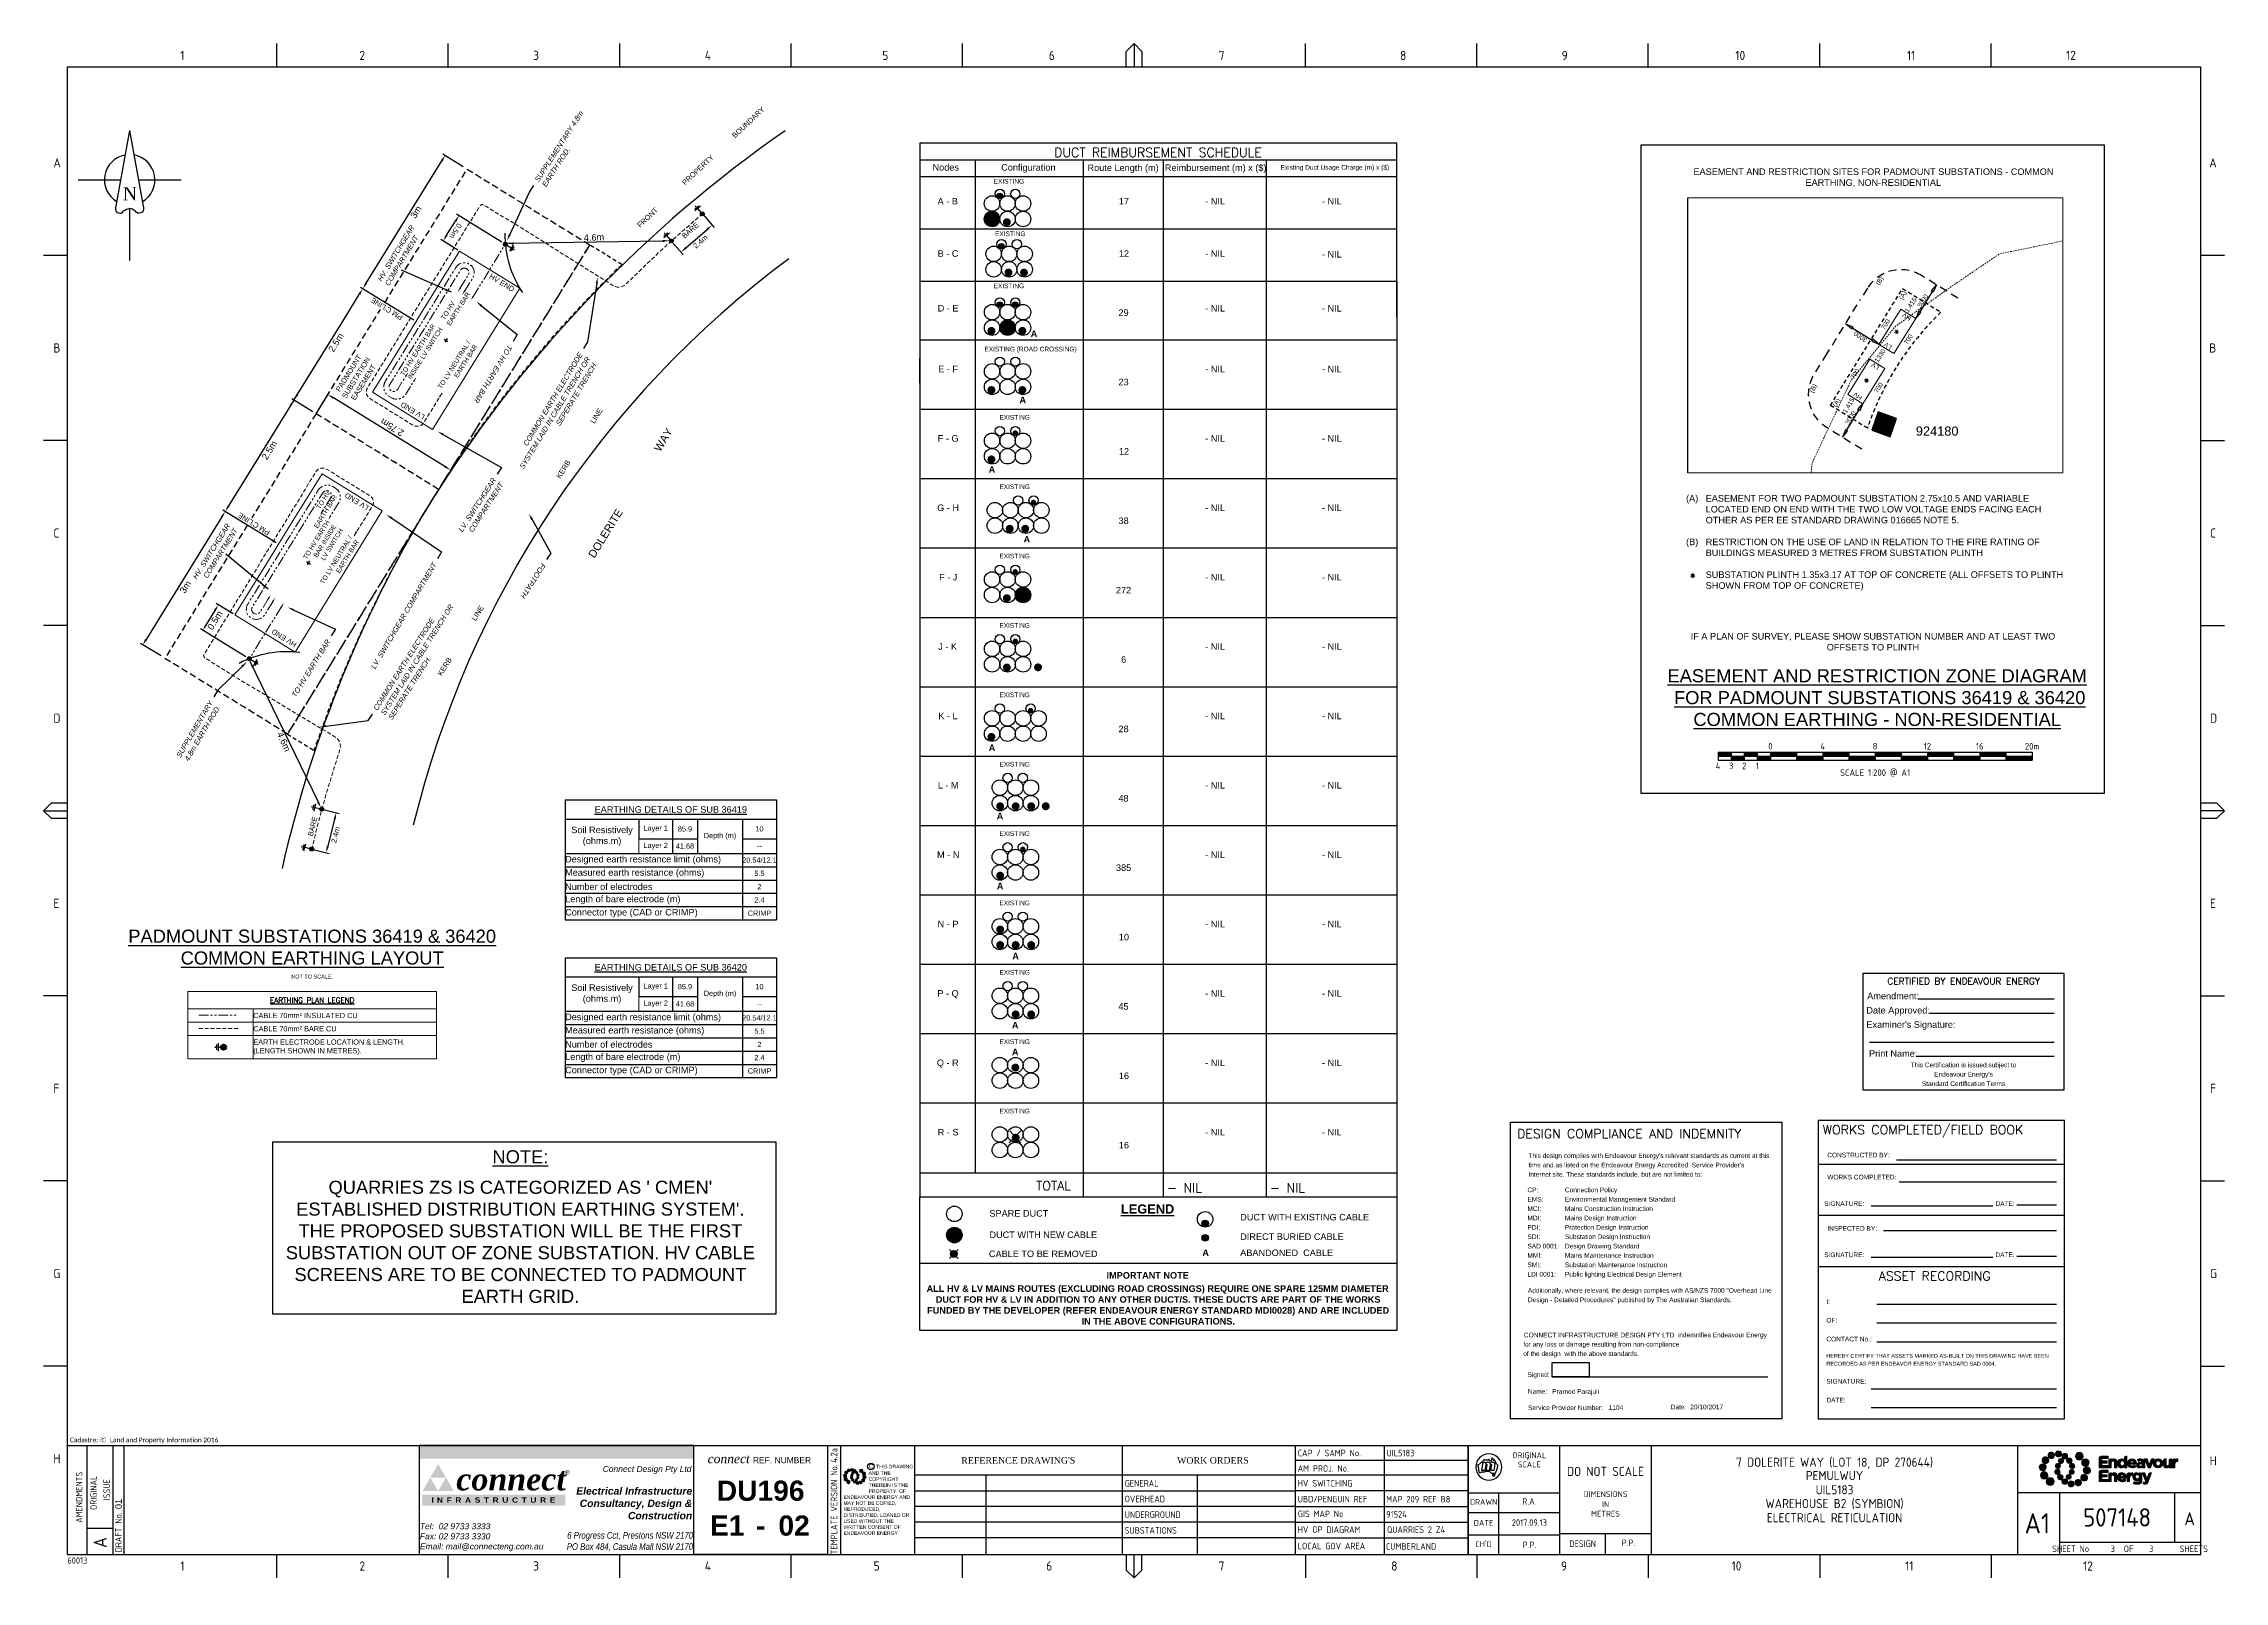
# Paper-space layout 'Sheet (3)' of a CAD drawing. Header units: metres, sheet in millimetres. Extents: x -17 to 816, y 0 to 588.
# The model-space entities are those that its viewports show. They can reach past a viewport. Long polylines and large blocks are cut down to what shows.
import ezdxf
from ezdxf import colors
from ezdxf.entities.mleader import LeaderData, LeaderLine
from ezdxf.enums import TextEntityAlignment as Align
from ezdxf.math import Vec2, Vec3

# ---------------------------------------------------------------- set-up
doc = ezdxf.new("R2010")
doc.units = ezdxf.units.M
for name, pattern in [('Dash', [5, 3, -2]), ('DASHED', [0.75, 0.5, -0.25]), ('PHANTOM2', [1.25, 0.625, -0.125, 0.125, -0.125, 0.125, -0.125])]:
    doc.linetypes.add(name, pattern=pattern)
doc.layers.get('0').update_dxf_attribs({"color": 6})
for name, color, linetype in [('_User earthing diagram', 7, 'Continuous'), ('_User Miscellaneous3', 7, 'Continuous'), ('Notes', 7, 'Continuous'), ('Notes_SP_MISC', 7, 'Continuous'), ('SupportsUG_SP_EXT', 7, 'Continuous'), ('SupportsUG_SP_LV_SL_EXT', 7, 'Continuous')]:
    doc.layers.add(name, color=color, linetype=linetype)
doc.layers.add('Cadastre Developer_SP_EXT', color=9, linetype='Continuous', lineweight=5)
doc.layers.add('Cadastre Easements_SP_NEW', color=2, linetype='Continuous', lineweight=5)
doc.layers.add('Viewports', color=6, linetype='Continuous', plot=False)
doc.styles.add('ABlkR8pt', font='', dxfattribs={"height": 2.0202})
doc.styles.add('ANI10pt', font='ARIALNI.TTF', dxfattribs={"height": 2.5863})
doc.styles.add('AR07pt', font='arial.ttf', dxfattribs={"height": 1.7978})
doc.styles.add('AR09pt', font='arial.ttf', dxfattribs={"height": 2.3115})
doc.styles.add('ARB30pt', font='arialbd.ttf', dxfattribs={"height": 7.705})
doc.styles.add('ARBI11pt', font='arialbi.ttf', dxfattribs={"height": 2.8252})
doc.styles.add('ARI09pt', font='ariali.ttf', dxfattribs={"height": 2.3115})
doc.styles.add('ARIAL', font='arial.ttf', dxfattribs={"height": 2})
doc.styles.add('COLUMN_LABEL', font='arial.ttf')
doc.styles.add('Elec', font='romand__.ttf')
doc.styles.add('iecARIAL', font='arial.ttf', dxfattribs={"height": 2})
doc.styles.add('iecISOCP', font='isocp.shx')
doc.styles.add('iecNAME', font='times.ttf')
doc.styles.add('iecTimesNewRoman', font='times.ttf')
doc.styles.add('ISO3098B', font='ISO3098B.SHX')
doc.styles.add('POLE_LABEL', font='arial.ttf')
doc.styles.get("Standard").update_dxf_attribs({"font": 'arial.ttf'})
doc.styles.add('TNRBI36pt', font='timesbi.ttf', dxfattribs={"height": 8.601})
doc.styles.add('TNRI14pt', font='timesi.ttf', dxfattribs={"height": 3.4292})
doc.styles.get('ABlkR8pt').set_extended_font_data('Arial Black')
doc.dimstyles.new('span length', dxfattribs={"dimtxt": 2, "dimasz": 2.5, "dimexe": 1.2, "dimexo": 2, "dimgap": 1.2, "dimtad": 2, "dimtoh": 1, "dimdec": 0, "dimzin": 0, "dimdsep": 46, "dimtxsty": 'ARIAL', "dimcen": 0.09, "dimclrd": 256, "dimclre": 256, "dimadec": 1, "dimazin": 0, "dimtfac": 1, "dimtdec": 0, "dimtofl": 0, "dimtmove": 2, "dimatfit": 2, "dimfxl": 1, "dimtfillclr": 256, "dimtolj": 1, "dimtzin": 0, "dimarcsym": 1})
picture_1 = doc.add_image_def('image5.jpg', size_in_pixel=(106, 41))
picture_2 = doc.add_image_def('image1.jpg', size_in_pixel=(1825, 746))

psp = doc.layouts.new('Sheet (3)')

# ---------------------------------------------------------------- texts
at = {"layer": 'Cadastre Easements_SP_NEW', "color": 7}
for s, rotation, p in [('(B)', 58.41191, (684.26, 497.09)), ('(A)', 58.41191, (693.16, 491.59)), ('HV', 148.41191, (694.59, 483.3)), ('700', 58.34791, (686.56, 480.43)), ('700', 58.34791, (695.29, 474.7)), ('1330', 58.17699, (684.46, 468.46)), ('LV', 148.41191, (687.43, 472.16)), ('700', 58.241, (674.86, 461.48)), ('LV', 148.17699, (682.64, 464.41)), ('(B)', 58.17699, (658.9, 456.03)), ('(A)', 58.17699, (667.8, 450.53)), ('HV', 148.17699, (675.88, 453.01)), ('700', 58.241, (683.89, 456.23))]:
    psp.add_text(s, height=1.779, rotation=rotation, dxfattribs=at).set_placement(p, align=Align.MIDDLE_CENTER)
at = {"layer": 'Cadastre Easements_SP_NEW', "color": 7, "lineweight": -3}
for s, rotation, p in [('3000', 57.04799, (700.8, 489.4)), ('1.415', 57.04799, (696.17, 487.85)), ('3000', 147.04799, (676.97, 475.66)), ('1.415', 59.54092, (672.43, 449.42)), ('3000', 59.54092, (673.21, 444.74))]:
    psp.add_text(s, height=1.779, rotation=rotation, dxfattribs=at).set_placement(p, align=Align.MIDDLE_CENTER)
at = {"layer": 'Notes', "style": 'ARIAL'}
for s, height, rotation, p in [('FRONT                  PROPERTY              BOUNDARY', 2, 43.34979, (210.7, 517.27)), ('4.6m', 2.5, 2.82062, (189.21, 512.24)), ("PM C'LINE", 2, 148.29445, (120.2, 483.63)), ('2.5m', 2.5, 58.29445, (93.45, 469.55)), ('KERB                      LINE', 2, 58.29445, (180.2, 421.3)), ('DOLERITE                       WAY', 3, 58.29445, (193.18, 390.86))]:
    psp.add_text(s, height=height, rotation=rotation, dxfattribs=at).set_placement(p)
at = {"layer": 'Notes', "style": 'Elec'}
for s, p in [('DUCT REIMBURSEMENT SCHEDULE', (408.55, 546.15)), ('TOTAL', (368.6, 151.22))]:
    psp.add_text(s, height=3.5, dxfattribs=at).set_placement(p, align=Align.MIDDLE_CENTER)
at = {"layer": 'Notes'}
for s, p in [('EXISTING', (351.57, 536.02)), ('EXISTING ', (352.46, 515.94)), ('EXISTING', (351.57, 496.04)), ('EXISTING (ROAD CROSSING)', (359.86, 471.88)), ('EXISTING', (353.77, 445.8)), ('EXISTING', (353.77, 419.28)), ('EXISTING', (353.77, 392.77)), ('EXISTING', (353.77, 366.25)), ('EXISTING', (353.77, 339.74)), ('EXISTING', (353.77, 313.22)), ('EXISTING', (353.77, 286.71)), ('EXISTING', (353.77, 260.19)), ('EXISTING', (353.77, 233.68)), ('EXISTING', (353.77, 207.16)), ('EXISTING', (353.77, 180.65))]:
    psp.add_text(s, height=1.79, dxfattribs=at).set_placement(p, align=Align.TOP_CENTER)
at = {"layer": 'Notes', "color": 7, "style": 'ARIAL'}
psp.add_text('BARE', height=2, rotation=40.99098, dxfattribs=at).set_placement((230.89, 515.18), align=Align.BOTTOM_CENTER)
at = {"layer": 'Notes', "style": 'ARIAL'}
for s, rotation, p in [('HV END', 328.52503, (156.99, 495)), ('LV END', 148.52503, (124.59, 448.75))]:
    psp.add_text(s, height=2, rotation=rotation, dxfattribs=at).set_placement(p, align=Align.BOTTOM_CENTER)
at = {"layer": 'Notes', "style": 'Elec'}
for p in [(411.98, 148.64), (451.35, 148.64)]:
    psp.add_text('- NIL', height=3.5, dxfattribs=at).set_placement(p)
at = {"layer": 'Notes', "attachment_point": 1}
for s, insert, char_height, width in [('{\\C7;Nodes}', (322.4, 541.72), 2.5, 21.3007), ('{\\C7;Configuration}', (348.63, 541.69), 2.5, 31.8297), ('{\\C7;Reimbursement (m) x ($)}', (411.19, 541.55), 2.5, 38.7746), ('{\\C7;Route Length (m)}', (381.63, 541.53), 2.5, 28.8337), ('{\\C7;Existing Duct Usage Charge (m) x ($)}', (455.36, 541.32), 1.79, 41.6723), ('\\pi6.7979;{\\C7;A - B }', (317.53, 528.75), 2.5, 21.1726), ('\\pi13.628;{\\C7;17}', (379.97, 528.75), 2.5, 30.6013), ('\\pi16.019;{\\C7;- NIL}', (410.57, 528.75), 2.5, 39.3712), ('\\pi21.261;{\\C7;- NIL}', (449.94, 528.75), 2.5, 49.8559), ('\\pi6.8056;{\\C7;B - C}', (317.53, 508.77), 2.5, 21.1726), ('\\pi13.641;{\\C7;12}', (379.97, 508.77), 2.5, 30.6013), ('\\pi16.019;{\\C7;- NIL}', (410.57, 508.77), 2.5, 39.3712), ('\\pi21.261;{\\C7;- NIL}', (449.94, 508.48), 2.5, 49.8559), ('\\pi6.8371;{\\C7;D - E}', (317.53, 487.84), 2.5, 21.1726), ('\\pi13.486;{\\C7;29}', (379.97, 486.15), 2.5, 30.6013), ('\\pi16.019;{\\C7;- NIL}', (410.57, 487.84), 2.5, 39.3712), ('\\pi21.261;{\\C7;- NIL}', (449.94, 487.84), 2.5, 49.8559), ('\\pi7.0213;{\\C7;E - F}', (317.53, 464.62), 2.5, 21.1726), ('\\pi13.489;{\\C7;23}', (379.97, 459.64), 2.5, 30.6013), ('\\pi16.019;{\\C7;- NIL}', (410.57, 464.62), 2.5, 39.3712), ('\\pi21.261;{\\C7;- NIL}', (449.94, 464.62), 2.5, 49.8559), ('\\pi6.8619;{\\C7;F - G}', (317.53, 438.1), 2.5, 21.1726), ('\\pi16.019;{\\C7;- NIL}', (410.57, 438.1), 2.5, 39.3712), ('\\pi21.261;{\\C7;- NIL}', (449.94, 438.1), 2.5, 49.8559), ('\\pi13.641;{\\C7;12}', (379.97, 433.12), 2.5, 30.6013), ('\\pi6.6487;{\\C7;G - H}', (317.53, 411.59), 2.5, 21.1726), ('\\pi16.019;{\\C7;- NIL}', (410.57, 411.59), 2.5, 39.3712), ('\\pi21.261;{\\C7;- NIL}', (449.94, 411.59), 2.5, 49.8559), ('\\pi13.508;{\\C7;38}', (379.97, 406.61), 2.5, 30.6013), ('\\pi7.3735;{\\C7;F - J}', (317.53, 385.07), 2.5, 21.1726), ('\\pi16.019;{\\C7;- NIL}', (410.57, 385.07), 2.5, 39.3712), ('\\pi21.261;{\\C7;- NIL}', (449.94, 385.07), 2.5, 49.8559), ('\\pi12.53;{\\C7;272}', (379.97, 380.09), 2.5, 30.6013), ('\\pi7.0469;{\\C7;J - K}', (317.53, 358.56), 2.5, 21.1726), ('\\pi16.019;{\\C7;- NIL}', (410.57, 358.56), 2.5, 39.3712), ('\\pi21.261;{\\C7;- NIL}', (449.94, 358.56), 2.5, 49.8559), ('\\pi14.475;{\\C7;6}', (379.97, 353.58), 2.5, 30.6013), ('\\pi7.0887;{\\C7;K - L}', (317.53, 332.04), 2.5, 21.1726), ('\\pi13.486;{\\C7;28}', (379.97, 327.06), 2.5, 30.6013), ('\\pi16.019;{\\C7;- NIL}', (410.57, 332.04), 2.5, 39.3712), ('\\pi21.261;{\\C7;- NIL}', (449.94, 332.04), 2.5, 49.8559), ('\\pi6.8687;{\\C7;L - M}', (317.53, 305.53), 2.5, 21.1726), ('\\pi13.457;{\\C7;48}', (379.97, 300.55), 2.5, 30.6013), ('\\pi16.019;{\\C7;- NIL}', (410.57, 305.53), 2.5, 39.3712), ('\\pi21.261;{\\C7;- NIL}', (449.94, 305.53), 2.5, 49.8559), ('\\pi6.5916;{\\C7;M - N}', (317.53, 279.01), 2.5, 21.1726), ('\\pi16.019;{\\C7;- NIL}', (410.57, 279.01), 2.5, 39.3712), ('\\pi21.261;{\\C7;- NIL}', (449.94, 279.01), 2.5, 49.8559), ('\\pi12.53;{\\C7;385}', (379.97, 274.03), 2.5, 30.6013), ('\\pi6.8175;{\\C7;N - P}', (317.53, 252.49), 2.5, 21.1726), ('\\pi16.019;{\\C7;- NIL}', (410.57, 252.49), 2.5, 39.3712), ('\\pi21.261;{\\C7;- NIL}', (449.94, 252.49), 2.5, 49.8559), ('\\pi13.632;{\\C7;10}', (379.97, 247.51), 2.5, 30.6013), ('\\pi6.7101;{\\C7;P - Q}', (317.53, 225.98), 2.5, 21.1726), ('\\pi16.019;{\\C7;- NIL}', (410.57, 225.98), 2.5, 39.3712), ('\\pi21.261;{\\C7;- NIL}', (449.94, 225.98), 2.5, 49.8559), ('\\pi13.45;{\\C7;45}', (379.97, 221), 2.5, 30.6013), ('\\pi6.5123;{\\C7;Q - R}', (317.53, 199.46), 2.5, 21.1726), ('\\pi13.629;{\\C7;16}', (379.97, 194.48), 2.5, 30.6013), ('\\pi16.019;{\\C7;- NIL}', (410.57, 199.46), 2.5, 39.3712), ('\\pi21.261;{\\C7;- NIL}', (449.94, 199.46), 2.5, 49.8559), ('\\pi6.8371;{\\C7;R - S}', (317.53, 172.95), 2.5, 21.1726), ('\\pi13.629;{\\C7;16}', (379.97, 167.97), 2.5, 30.6013), ('\\pi16.019;{\\C7;- NIL}', (410.57, 172.95), 2.5, 39.3712), ('\\pi21.261;{\\C7;- NIL}', (449.94, 172.95), 2.5, 49.8559)]:
    psp.add_mtext(s, dxfattribs=dict(at, insert=insert, char_height=char_height, width=width))
at = {"layer": 'Notes', "style": 'iecARIAL'}
for s, insert, char_height, width, attachment_point in [('\\pi5.3332;EASEMENT AND RESTRICTION SITES FOR PADMOUNT SUBSTATIONS - COMMON \\P\\pi48.133;EARTHING, NON-RESIDENTIAL', (607.85, 540.04), 2.5, 147.677, 1), ('\\pi-7.5,l10,t10;(A)^IEASEMENT FOR TWO PADMOUNT SUBSTATION 2.75x10.5 AND VARIABLE LOCATED END ON END WITH THE TWO LOW VOLTAGE ENDS FACING EACH OTHER AS PER EE STANDARD DRAWING 016665 NOTE 5.\\P\\pi0,l0,tz;\\P\\pi-7.5,l10,t10;(B)^IRESTRICTION ON THE USE OF LAND IN RELATION TO THE FIRE RATING OF BUILDINGS MEASURED 3 METRES FROM SUBSTATION PLINTH\\P\\pi0,l0,tz;\\P^ISUBSTATION PLINTH 1.35x3.17 AT TOP OF CONCRETE (ALL OFFSETS TO PLINTH ^ISHOWN FROM TOP OF CONCRETE)', (607.85, 415.21), 2.5, 147.677, 1), ('\\pi4.4124;IF A PLAN OF SURVEY, PLEASE SHOW SUBSTATION NUMBER AND AT LEAST TWO \\P\\pi56.406;OFFSETS TO PLINTH', (607.71, 362.47), 2.5, 147.677, 1), ('{\\LEASEMENT AND RESTRICTION ZONE DIAGRAM\\P FOR PADMOUNT SUBSTATIONS 36419 & 36420\\PCOMMON EARTHING - NON-RESIDENTIAL}', (683.38, 348.62), 5, 176.9259, 2)]:
    psp.add_mtext(s, dxfattribs=dict(at, insert=insert, char_height=char_height, width=width, attachment_point=attachment_point))
at = {"layer": 'Notes', "attachment_point": 5, "style": 'ARIAL'}
for s, insert, char_height, rotation in [('\\A1;3m', (125, 523.33), 2.5, 58.29445), ('\\A1;0.5m', (140.12, 516.15), 2, 238.29445), ('\\A1;2.4m', (233.66, 512.08), 2, 41.02396)]:
    psp.add_mtext(s, dxfattribs=dict(at, insert=insert, char_height=char_height, rotation=rotation))
at = {"layer": 'Notes', "color": 7, "ltscale": 0.5, "char_height": 1.8, "width": 24.3187, "attachment_point": 1, "rotation": 57.81574, "style": 'ARIAL'}
for s, insert in [('\\pi1.6357;TO HV EARTH BAR \\P\\pi1.982;INSIDE LV SWITCH', (118.03, 460.13)), ('\\pi3.2785;TO LV NEUTRAL / \\P\\pi10.158;EARTH BAR', (131.44, 453.79))]:
    psp.add_mtext(s, dxfattribs=dict(at, insert=insert))
at = {"layer": 'Notes', "attachment_point": 1}
for s, width, insert, char_height in [('\\pi-0.074471;{\\fArial|b1|i0|c0|p34;A}', 2.3596, (359.99, 478.07), 2.5), ('\\pi-0.074471;{\\fArial|b1|i0|c0|p34;A}', 2.3596, (355.69, 452.81), 2.5), ('\\pi-0.074471;{\\fArial|b1|i0|c0|p34;A}', 2.3596, (343.91, 426.23), 2.5), ('\\pi-0.074471;{\\fArial|b1|i0|c0|p34;A}', 2.3596, (357.25, 399.57), 2.5), ('\\pi-0.074471;{\\fArial|b1|i0|c0|p34;A}', 2.3596, (343.93, 319.88), 2.5), ('\\pi-0.074471;{\\fArial|b1|i0|c0|p34;A}', 2.3596, (346.99, 293.75), 2.5), ('\\pi-0.074471;{\\fArial|b1|i0|c0|p34;A}', 2.3596, (347.03, 266.99), 2.5), ('\\pi-0.074471;{\\fArial|b1|i0|c0|p34;A}', 2.3596, (352.94, 240.26), 2.5), ('\\pi-0.074471;{\\fArial|b1|i0|c0|p34;A}', 2.3596, (352.81, 213.84), 2.5), ('\\pi-0.074471;{\\fArial|b1|i0|c0|p34;A}', 2.3596, (352.81, 203.62), 2.5), ('SPARE DUCT', 22.4653, (344.15, 141.9), 2.5), ('\\pi0.20491;{\\fArial|b1|i0|c0|p34;\\LLEGEND}', 20.166, (394.2, 144.08), 3.5), ('DUCT WITH NEW CABLE', 40.9715, (344.15, 133.73), 2.5), ('DUCT WITH EXISTING CABLE', 49.1246, (439.97, 140.46), 2.5), ('CABLE TO BE REMOVED', 53.3585, (343.94, 126.44), 2.5), ('\\pi-0.074471;{\\fArial|b1|i0|c0|p34;A}', 2.3596, (425.58, 126.84), 2.5), ('ABANDONED  CABLE', 39.4264, (439.97, 126.84), 2.5), ('DIRECT BURIED CABLE', 39.4264, (439.97, 133.02), 2.5), ('\\pi0.2858;{\\fArial|b1|i0|c0|p34;ALL HV & LV MAINS ROUTES (EXCLUDING ROAD CROSSINGS) REQUIRE ONE SPARE 125MM DIAMETER\\P\\pi3.7928;DUCT FOR HV & LV IN ADDITION TO ANY OTHER DUCT/S. THESE DUCTS ARE PART OF THE WORKS \\P\\pi0.49044;FUNDED BY THE DEVELOPER (REFER ENDEAVOUR ENERGY STANDARD MDI0028) AND ARE INCLUDED \\P\\pi59.506;IN THE ABOVE CONFIGURATIONS.}', 177.132, (319.85, 113.16), 2.5)]:
    psp.add_mtext_dynamic_manual_height_columns(s, width=width, gutter_width=9, heights=[0], dxfattribs=dict(at, insert=insert, char_height=char_height))
at = {"layer": 'Notes', "lineweight": 0, "insert": (93.68, 454.7), "char_height": 2, "width": 17.6435, "attachment_point": 1, "rotation": 58.10702}
psp.add_mtext('\\pi0.96362;PADMOUNT\\P\\pi0.072756;SUBSTATION  \\P\\pi1.2753;EASEMENT ', dxfattribs=at)
at = {"layer": 'Notes', "insert": (388.77, 118.21), "char_height": 2.5, "attachment_point": 1, "style": 'iecARIAL'}
psp.add_mtext_dynamic_manual_height_columns('\\pi0.13187;{\\fArial|b1|i0|c0|p34;IMPORTANT NOTE}', width=31.2818, gutter_width=9, heights=[0], dxfattribs=at)

msp = doc.modelspace()

# ---------------------------------------------------------------- blocks, each defined once
blk = doc.blocks.new('A$C30A46249')
at = {"color": 7, "lineweight": -3, "insert": (6.92, 4.97), "char_height": 1.79, "attachment_point": 7, "line_spacing_factor": 1.2}
blk.add_mtext('{\\fCalibri|b0|i0|c0|p34;\\C256;Cadastre: \\fMS Gothic|b0|i0|c128|p49;\\C250;\\c2236962;Ⓒ\\fMS Gothic|b0|i0|c0|p49; \\fCalibri|b0|i0|c0|p34;\\C256;Land and Property Information 2016}', dxfattribs=at)
blk = doc.blocks.new('Logo_Connect_EE')
at = {"true_color": 0x800000}
for points in [[(-51.05, -5), (-51.05, 0), (-156.05, 0), (-156.05, -5)], [(-100.16, -23.03), (-100.16, -18.76), (-154.78, -18.76), (-154.78, -23.03)]]:
    blk.add_hatch(color=16, dxfattribs=at).paths.add_polyline_path(points)
h = blk.add_hatch(color=16, dxfattribs=at)
h.paths.add_polyline_path([(-148.78, -17.46), (-151.78, -12.27), (-154.78, -17.46)])
h.paths.add_polyline_path([(-145.78, -12.27), (-148.78, -7.07), (-151.78, -12.27)])
h.paths.add_polyline_path([(-145.78, -12.27), (-148.78, -17.46), (-142.78, -17.46)])
for points in [[(-156.05, -41.65), (-51.05, -41.65), (-51.05, 0), (-156.05, 0)], [(-51.05, 0), (0, 0), (0, -41.65), (-51.05, -41.65)]]:
    blk.add_lwpolyline(points, close=True)
for s, insert, char_height, width, attachment_point, style in [('Connect Design Pty Ltd', (-51.97, -9.34), 2.3115, 39.4211, 6, 'ARI09pt'), ('{\\C14;\\c128;connect}', (-29.68, -5.1), 3.4292, 16.0383, 6, 'TNRI14pt'), ('{\\C7;REF. NUMBER}', (-28.49, -5.64), 2.3115, 24.0362, 4, 'AR09pt'), ('{\\C16;\\c128;connect}', (-141.84, -12.95), 8.601, 39.6365, 4, 'TNRBI36pt'), ('{\\C16;\\c128;®}', (-99.4, -10.27), 1.7978, 3.2698, 5, 'AR07pt'), ('Electrical Infrastructure Consultancy, Design & Construction', (-51.69, -22.13), 2.8252, 44.7278, 6, 'ARBI11pt'), ('{\\T1.15;\\C7;\\c16777215;I N F R A S T R U C T U R E}', (-127.47, -20.9), 2.0202, 49.5146, 5, 'ABlkR8pt'), ('Tel:  02 9733 3333\\PFax: 02 9733 3330\\PEmail: mail@connecteng.com.au', (-155.75, -40.44), 2.3115, 47.3811, 7, 'ARI09pt'), ('6 Progress Cct, Prestons NSW 2170\\PPO Box 484, Casula Mall NSW 2170', (-51.37, -40.44), 2.5863, 57.1395, 9, 'ANI10pt'), ('-', (-25.53, -30.62), 7.71, 3.5845, 5, 'ARB30pt')]:
    blk.add_mtext(s, dxfattribs=dict(insert=insert, char_height=char_height, width=width, attachment_point=attachment_point, style=style))
at = {"style": 'ARB30pt'}
for tag, p in [('CONNECT_REF', (-25.53, -17.29)), ('CONNECT_SHEETREF', (-38.29, -30.62)), ('CONNECT_REV_NUM', (-12.76, -30.62))]:
    blk.add_attdef(tag, text='', height=7.71, dxfattribs=at).set_placement(p, align=Align.MIDDLE_CENTER)
blk = doc.blocks.new('NorthPnt 11(NP11)')
for p, q in [((-19.7, 0.02), (-3.49, 0)), ((3.32, 0), (19.7, -0.02)), ((-0.08, -10.94), (-0.08, -30.8))]:
    blk.add_line(p, q)
for points in [[(-0.08, 18.81), (-5.43, -10.68, 0.877048), (-2.29, -11.9, -0.1543), (-0.08, -10.94, 0.090511)], [(-0.08, 18.81), (5.26, -10.68, -0.877048), (2.13, -11.9, 0.1543), (-0.08, -10.94, -0.090511)]]:
    blk.add_lwpolyline(points, format="xyb")
for start, end in [(100.5988, 238.86433), (300.09942, 80.43745)]:
    blk.add_arc((0, 0), 9.64, start, end)
at = {"color": 7, "style": 'iecNAME'}
blk.add_text('N', height=5.02, dxfattribs=at).set_placement((-2.62, -7.82))
blk = doc.blocks.new('m4')
at = {"layer": 'Notes', "color": 7, "linetype": 'Continuous'}
for points in [[(0, -1.95), (0, 0)], [(-1.43, -1.95), (1.43, -1.95)], [(-0.95, -2.52), (0.95, -2.52)], [(-0.24, -3.09), (0.24, -3.09)]]:
    blk.add_lwpolyline(points, dxfattribs=at)
blk = doc.blocks.new('*T228')
at = {"layer": 'Defpoints', "color": 8, "linetype": 'ByBlock', "lineweight": 0, "transparency": 16777216}
for p, q in [((0, 0), (95, 0)), ((0, 0), (0, -25.8)), ((95, 0), (95, -25.8)), ((0, -6.67), (95, -6.67)), ((25, -6.67), (25, -25.8)), ((0, -11.74), (95, -11.74)), ((0, -16.81), (95, -16.81)), ((0, -25.8), (95, -25.8))]:
    blk.add_line(p, q, dxfattribs=at)
at = {"layer": '_User earthing diagram', "color": 0, "transparency": 16777216, "char_height": 2, "width": 70, "attachment_point": 4}
for s, insert in [('CABLE 70mm² INSULATED CU', (25, -9.2)), ('CABLE 70mm² BARE CU', (25, -14.27)), ('EARTH ELECTRODE LOCATION & LENGTH.\\P(LENGTH SHOWN IN METRES).', (25, -21.3))]:
    blk.add_mtext(s, dxfattribs=dict(at, insert=insert))
at = {"layer": '_User earthing diagram', "color": 0, "transparency": 16777216, "insert": (47.5, -3.33), "char_height": 2, "width": 95, "attachment_point": 5, "style": 'Elec'}
blk.add_mtext('{\\LEARTHING PLAN LEGEND}', dxfattribs=at)
blk = doc.blocks.new('Earth')
for p, q in [((0, -2.04), (0, 0)), ((-1.5, -2.04), (1.5, -2.04)), ((-1, -2.64), (1, -2.64)), ((-0.25, -3.24), (0.25, -3.24))]:
    blk.add_line(p, q)
blk = doc.blocks.new('*T229')
at = {"layer": 'Defpoints', "color": 8, "linetype": 'ByBlock', "lineweight": 0, "transparency": 16777216}
blk.add_line((28.19, -14.82), (28.19, -20.49), dxfattribs=at)
at = {"layer": 'Notes', "color": 0, "lineweight": -2, "transparency": 16777216}
for p, q in [((0, 0), (80.76, 0)), ((0, 0), (0, -45.84)), ((80.76, 0), (80.76, -45.84)), ((0, -7.33), (80.76, -7.33)), ((28.19, -7.33), (28.19, -14.82)), ((41, -7.33), (41, -20.49)), ((50.62, -7.33), (50.62, -20.49)), ((67.76, -7.33), (67.76, -45.84)), ((28.19, -14.82), (50.62, -14.82)), ((67.76, -14.82), (80.76, -14.82)), ((0, -20.49), (80.76, -20.49)), ((0, -25.56), (80.76, -25.56)), ((0, -30.63), (80.76, -30.63)), ((0, -35.7), (80.76, -35.7)), ((0, -40.77), (80.76, -40.77)), ((0, -45.84), (80.76, -45.84))]:
    blk.add_line(p, q, dxfattribs=at)
at = {"layer": 'Notes', "color": 0, "transparency": 16777216, "insert": (40.38, -3.67), "char_height": 2.5, "width": 80.7553, "attachment_point": 5, "style": 'Elec'}
blk.add_mtext('{\\fArial|b0|i0|c0|p34;\\L\\C256;EARTHING DETAILS OF SUB 36419}', dxfattribs=at)
at = {"layer": 'Notes', "color": 0, "transparency": 16777216}
for s, insert, char_height, width, attachment_point in [('Soil Resistively (ohms.m)', (14.1, -13.91), 2.5, 28.1935, 5), ('Layer 1', (34.6, -11.08), 2, 12.8062, 5), ('Layer 2', (34.6, -17.66), 2, 12.8062, 5), ('41.68', (45.81, -17.66), 2, 9.6224, 5), ('85.9', (45.81, -11.08), 2, 9.6224, 5), ('Depth (m)', (59.19, -13.91), 2, 17.1346, 5), ('10', (74.26, -11.08), 2, 12.9987, 5), ('Designed earth resistance limit (ohms)', (0, -23.02), 2.5, 67.7567, 4), ('20.54/12.1', (74.26, -23.02), 2, 12.9987, 5), ('--', (74.26, -17.66), 2, 12.9987, 5), ('Measured earth resistance (ohms)', (0, -28.09), 2.5, 67.7567, 4), ('Number of electrodes', (0, -33.16), 2.5, 67.7567, 4), ('5.5', (74.26, -28.09), 2, 12.9987, 5), ('2', (74.26, -33.16), 2, 12.9987, 5), ('Connector type (CAD or CRIMP)', (0, -43.3), 2.5, 67.7567, 4), ('Length of bare electrode (m)', (0, -38.23), 2.5, 67.7567, 4), ('2.4', (74.26, -38.23), 2, 12.9987, 5), ('CRIMP', (74.26, -43.3), 2, 12.9987, 5)]:
    blk.add_mtext(s, dxfattribs=dict(at, insert=insert, char_height=char_height, width=width, attachment_point=attachment_point))
blk = doc.blocks.new('*U210')
for p, q in [((-60, 7.82), (60, 7.82)), ((-60, 7.82), (-60, 4.82)), ((-60, 6.32), (60, 6.32)), ((-60, 4.82), (60, 4.82)), ((-55, 7.82), (-55, 4.82)), ((-50, 7.82), (-50, 4.82)), ((-45, 7.82), (-45, 4.82)), ((-40, 7.82), (-40, 4.82)), ((-30, 7.82), (-30, 4.82)), ((-20, 7.82), (-20, 4.82)), ((-10, 7.82), (-10, 4.82)), ((0, 7.82), (0, 4.82)), ((10, 7.82), (10, 4.82)), ((20, 7.82), (20, 4.82)), ((30, 7.82), (30, 4.82)), ((40, 7.82), (40, 4.82)), ((50, 7.82), (50, 4.82)), ((60, 7.82), (60, 4.82))]:
    blk.add_line(p, q)
for points in [[(-60, 7.82), (-60, 6.32), (-55, 7.82), (-55, 6.32)], [(-55, 6.32), (-55, 4.82), (-50, 6.32), (-50, 4.82)], [(-50, 7.82), (-50, 6.32), (-45, 7.82), (-45, 6.32)], [(-45, 6.32), (-45, 4.82), (-40, 6.32), (-40, 4.82)], [(-40, 7.82), (-40, 6.32), (-30, 7.82), (-30, 6.32)], [(-30, 6.32), (-30, 4.82), (-20, 6.32), (-20, 4.82)], [(-20, 7.82), (-20, 6.32), (-10, 7.82), (-10, 6.32)], [(-10, 6.32), (-10, 4.82), (0, 6.32), (0, 4.82)], [(0, 7.82), (0, 6.32), (10, 7.82), (10, 6.32)], [(10, 6.32), (10, 4.82), (20, 6.32), (20, 4.82)], [(20, 7.82), (20, 6.32), (30, 7.82), (30, 6.32)], [(30, 6.32), (30, 4.82), (40, 6.32), (40, 4.82)], [(40, 7.82), (40, 6.32), (50, 7.82), (50, 6.32)], [(50, 6.32), (50, 4.82), (60, 6.32), (60, 4.82)]]:
    blk.add_solid(points)
at = {"style": 'ISO3098B'}
for s, p in [('0', (-40, 8.82)), ('4', (-20, 8.82)), ('8', (0, 8.82)), ('12', (20, 8.82)), ('16', (40, 8.82)), ('20m', (60, 8.82))]:
    blk.add_text(s, height=2.5, dxfattribs=at).set_placement(p, align=Align.CENTER)
for s, p in [('4', (-60, 3.82)), ('3', (-55, 3.82)), ('2', (-50, 3.82)), ('1', (-45, 3.82))]:
    blk.add_text(s, height=2.5, dxfattribs=at).set_placement(p, align=Align.TOP_CENTER)
blk.add_text('SCALE 1:200 @ A1', height=2.5, dxfattribs=at).set_placement((0, 0), align=Align.MIDDLE)
blk = doc.blocks.new('COLUMN_EXT')
blk.add_hatch(color=256).paths.add_polyline_path([(-1.49, 1.48), (-1.49, -1.49), (1.48, -1.49), (1.48, 1.48)])
blk.add_lwpolyline([(-1.49, -1.49), (1.48, -1.49), (1.48, 1.48), (-1.49, 1.48)], close=True)
for tag, height, style, flags, p in [('STRUCTURE_PLANT_NUMBER', 0.2, 'POLE_LABEL', 9, (1.81, 0.03)), ('ASSET_NUM', 2.5, 'COLUMN_LABEL', 8, (2, 2)), ('STREET_CODE', 0.2, 'COLUMN_LABEL', 9, (1.81, -0.2))]:
    blk.add_attdef(tag, text='', height=height, dxfattribs=dict(style=style, flags=flags)).set_placement(p, align=Align.MIDDLE_LEFT)
at = {"flags": 1}
blk.add_attdef('Z', (1.81, -2.35), '', height=0.2, dxfattribs=at)
at = {"flags": 9}
for tag, p in [('COLUMN_TYPE', (1.81, -0.4)), ('OWNED_BY', (1.81, -0.6)), ('STATE', (1.81, -0.8)), ('USAGE', (1.81, -1)), ('STREETNAME', (1.81, -1.6)), ('SUBURB', (1.81, -1.8)), ('LEGEND', (1.81, -1.2)), ('LOCATION', (1.81, -1.4)), ('NOTES', (1.81, -2))]:
    blk.add_attdef(tag, text='', height=0.2, dxfattribs=at).set_placement(p, align=Align.MIDDLE_LEFT)
blk = doc.blocks.new('NOTE_WORKS-COMPLETED')
at = {"lineweight": -3}
for p, q in [((94.11, 97.2), (0, 97.2)), ((94.11, 77.62), (0, 77.62)), ((93.87, 58.03), (0, 58.03))]:
    blk.add_line(p, q, dxfattribs=at)
at = {"color": 7, "linetype": 'Continuous', "lineweight": -3}
for p, q in [((30, 99), (91.13, 99)), ((31, 90.55), (91.13, 90.55)), ((20.3, 81.37), (66.83, 81.37)), ((75.92, 81.71), (91.13, 81.71)), ((25, 71.88), (91.13, 71.88)), ((20.3, 61.78), (66.83, 61.78)), ((75.92, 62.13), (91.13, 62.13)), ((22.5, 43.79), (91.13, 43.79)), ((22.5, 36.59), (91.13, 36.59)), ((22.5, 29.42), (91.13, 29.42)), ((20.3, 11.37), (91.13, 11.37)), ((20.3, 4.28), (91.13, 4.28))]:
    blk.add_line(p, q, dxfattribs=at)
at = {"lineweight": -3}
blk.add_lwpolyline([(0, 0), (94.11, 0), (94.11, 113.95), (0, 113.95)], close=True, dxfattribs=at)
at = {"color": 7, "lineweight": -3, "style": 'Elec'}
blk.add_text('WORKS COMPLETED/FIELD BOOK', height=3.5, dxfattribs=at).set_placement((1.75, 110.45), align=Align.MIDDLE_LEFT)
at = {"color": 7, "lineweight": -3}
for s, p in [('CONSTRUCTED BY:', (3.51, 100.79)), ('WORKS COMPLETED:', (3.52, 92.34)), ('INSPECTED BY:', (3.52, 72.76))]:
    blk.add_text(s, height=1.79, dxfattribs=at).set_placement(p, align=Align.MIDDLE_LEFT)
for s, p in [('SIGNATURE:', (10, 82.23)), ('DATE:', (71.45, 82.23)), ('SIGNATURE:', (10, 62.65)), ('DATE:', (71.45, 62.65))]:
    blk.add_text(s, height=1.79, dxfattribs=at).set_placement(p, align=Align.MIDDLE_CENTER)
at = {"color": 7, "lineweight": -3, "style": 'Elec'}
blk.add_text('ASSET RECORDING', height=3.5, dxfattribs=at).set_placement((23.19, 56.32), align=Align.TOP_LEFT)
at = {"color": 7, "lineweight": -3, "insert": (3.17, 45.68), "char_height": 1.79, "width": 89.6105, "attachment_point": 1, "line_spacing_factor": 1.2}
blk.add_mtext('I:\\P\\POF:\\P\\PCONTACT No.:\\P{\\H0.83799x;\\PHEREBY CERTIFY THAT ASSETS MARKED AS-BUILT ON THIS DRAWING HAVE BEEN\\PRECORDED AS PER ENDEAVOR ENERGY STANDARD SAD 0004.}\\P\\PSIGNATURE:\\P\\PDATE:', dxfattribs=at)
at = {"color": 7, "lineweight": -3}
for tag, p in [('CONSTRUCTEDBY', (32.92, 99.87)), ('WORKSCOMPLETED', (32.93, 91.44)), ('SIGNATURE', (23.86, 81.87)), ('DATE', (77.31, 82.21)), ('INSPECTEDBY', (25.68, 72.38)), ('SIGNATURE', (24.59, 62.28)), ('DATE', (77.75, 62.63)), ('ASSETRECORD', (28.77, 44.53)), ('ASSETRECORDOF', (28.5, 37.33)), ('CONTACTNO', (28.5, 30.15)), ('SIGNATURE', (31.79, 12.95)), ('DATE', (32, 5.02))]:
    blk.add_attdef(tag, p, '', height=1.79, dxfattribs=at)
blk = doc.blocks.new('NOTE_CERTIFIED-BY-IE')
at = {"color": 7, "linetype": 'Continuous', "lineweight": -3}
for p, q in [((21.25, 34.9), (73.15, 34.9)), ((25.46, 29.41), (73.15, 29.41)), ((2.51, 18.32), (73.15, 18.32)), ((20.45, 12.96), (73.15, 12.96))]:
    blk.add_line(p, q, dxfattribs=at)
blk.add_lwpolyline([(0, 0), (76.98, 0), (76.98, 44.52), (0, 44.52)], close=True)
at = {"color": 7, "lineweight": -3, "style": 'Elec'}
blk.add_text('CERTIFIED BY ENDEAVOUR ENERGY', height=2.52, dxfattribs=at).set_placement((38.51, 41.58), align=Align.MIDDLE_CENTER)
at = {"color": 7, "lineweight": -3}
for s, p in [('Amendment:', (1.7, 35.94)), ('Date Approved:', (1.37, 30.47)), ("Examiner's Signature:", (1.37, 25.01))]:
    blk.add_text(s, height=2.5, dxfattribs=at).set_placement(p, align=Align.MIDDLE_LEFT)
blk.add_text('Print Name:', height=2.5, dxfattribs=at).set_placement((2.4, 11.95), align=Align.BOTTOM_LEFT)
at = {"color": 7, "lineweight": -3, "insert": (38.49, 5.99), "char_height": 1.79, "attachment_point": 5, "line_spacing_factor": 1.2}
blk.add_mtext("This Certification is issued subject to \\PEndeavour Energy's \\PStandard Certification Terms", dxfattribs=at)
blk = doc.blocks.new('NOTE_DESIGN-COMPLIANCE')
blk.add_line((16, 16.01), (98.33, 16.01))
blk.add_lwpolyline([(0, 113.3), (103.74, 113.3), (103.74, 0), (0, 0)], close=True)
at = {"color": 7, "lineweight": -3, "style": 'Elec'}
blk.add_text('DESIGN COMPLIANCE AND INDEMNITY', height=3.5, dxfattribs=at).set_placement((2.6, 106.13), align=Align.BOTTOM_LEFT)
at = {"color": 7, "lineweight": -3}
for s, p in [('Signed:', (6.54, 17.75)), ('Name:', (6.71, 11.32)), ('Service Provider Number:', (6.76, 5.11)), ('Date: ', (61.29, 5.38))]:
    blk.add_text(s, height=1.79, dxfattribs=at).set_placement(p, align=Align.TOP_LEFT)
at = {"color": 7, "lineweight": -3, "char_height": 1.79, "line_spacing_factor": 1.2}
for s, insert, attachment_point in [("This design complies with Endeavour Energy's relevant standards as current at this \\Ptime and as listed on the Endeavour Energy Accredited  Service Provider's\\PInternet site. These standards include, but are not limited to:", (6.92, 92.16), 7), ('CP:^I^IConnection Policy\\PEMS:^I^IEnvironmental Management Standard\\PMCI:^I^IMains Construction Instruction\\PMDI:^I^IMains Design Instruction\\PPDI:^I^IProtection Design Instruction\\PSDI:^I^ISubstation Design Instruction\\PSAD 0001:^IDesign Drawing Standard\\PMMI:^I^IMains Maintenance Instruction\\PSMI:^I^ISubstation Maintenance Instruction\\PLDI 0001:^IPublic lighting Electrical Design Element ', (6.53, 88.36), 1), ('\\PAdditionally, where relevant, the design complies with AS/NZS 7000 "Overhead Line\\PDesign - Detailed Procedures" published by The Australian Standards.', (6.7, 53.5), 1), ('                                                                                     indemnifies Endeavour Energy \\Pfor any loss or damage resulting from non-compliance \\Pof the design  with the above standards.', (4.93, 32.94), 1)]:
    blk.add_mtext(s, dxfattribs=dict(at, insert=insert, attachment_point=attachment_point))
at = {"ltscale": 0.5}
for tag, p in [('COMPANYNAME', (5.15, 31.1)), ('NAME', (16, 9.52)), ('SPN', (37.54, 3.38)), ('DATE', (68.73, 3.59))]:
    blk.add_attdef(tag, p, '', height=1.8, dxfattribs=at)
image = blk.add_image(picture_1, insert=(16, 16.01), size_in_units=(14.13, 5.46))
image.dxf.flags = 7
blk = doc.blocks.new('EE_LOGO_SMALL')
at = {"layer": 'Notes'}
h = blk.add_hatch(color=256, dxfattribs=at)
edge = h.paths.add_edge_path()
edge.add_spline(control_points=[(-8.4, 2), (-9.2, 2), (-9.8, 1.4), (-9.8, 0.7), (-9.9, -0.1), (-9.3, -0.7), (-8.6, -0.8), (-7.8, -0.8), (-7.2, -0.2), (-7.1, 0.5), (-7.1, 1.3), (-7.7, 1.9), (-8.4, 2)], knot_values=[0, 0, 0, 0, 1, 1, 1, 2, 2, 2, 3, 3, 3, 4, 4, 4, 4], degree=3, periodic=0)
h = blk.add_hatch(color=256, dxfattribs=at)
edge = h.paths.add_edge_path()
edge.add_spline(control_points=[(-6.8, 4.5), (-7.4, 4.8), (-8.2, 4.6), (-8.6, 4), (-8.9, 3.4), (-8.7, 2.6), (-8.1, 2.2), (-7.5, 1.9), (-6.7, 2.1), (-6.3, 2.7), (-6, 3.3), (-6.2, 4.1), (-6.8, 4.5)], knot_values=[0, 0, 0, 0, 1, 1, 1, 2, 2, 2, 3, 3, 3, 4, 4, 4, 4], degree=3, periodic=0)
h = blk.add_hatch(color=256, dxfattribs=at)
edge = h.paths.add_edge_path()
edge.add_spline(control_points=[(-4.2, 5.9), (-4.6, 6.5), (-5.3, 6.6), (-5.9, 6.3), (-6.4, 5.9), (-6.6, 5.1), (-6.2, 4.6), (-5.9, 4), (-5.1, 3.8), (-4.6, 4.2), (-4, 4.6), (-3.8, 5.3), (-4.2, 5.9)], knot_values=[0, 0, 0, 0, 1, 1, 1, 2, 2, 2, 3, 3, 3, 4, 4, 4, 4], degree=3, periodic=0)
h = blk.add_hatch(color=256, dxfattribs=at)
edge = h.paths.add_edge_path()
edge.add_spline(control_points=[(-1.3, 5.9), (-1.4, 6.5), (-2, 7), (-2.6, 6.9), (-3.3, 6.9), (-3.7, 6.3), (-3.7, 5.6), (-3.6, 5), (-3, 4.5), (-2.4, 4.6), (-1.7, 4.7), (-1.3, 5.2), (-1.3, 5.9)], knot_values=[0, 0, 0, 0, 1, 1, 1, 2, 2, 2, 3, 3, 3, 4, 4, 4, 4], degree=3, periodic=0)
h = blk.add_hatch(color=256, dxfattribs=at)
edge = h.paths.add_edge_path()
edge.add_spline(control_points=[(-2.5, 2.1), (-3, 2.2), (-3.5, 1.9), (-3.6, 1.3), (-3.7, 0.8), (-3.4, 0.3), (-2.9, 0.2), (-2.4, 0.1), (-1.9, 0.4), (-1.8, 0.9), (-1.7, 1.5), (-2, 2), (-2.5, 2.1)], knot_values=[0, 0, 0, 0, 1, 1, 1, 2, 2, 2, 3, 3, 3, 4, 4, 4, 4], degree=3, periodic=0)
h = blk.add_hatch(color=256, dxfattribs=at)
edge = h.paths.add_edge_path()
edge.add_spline(control_points=[(1, 4.9), (1, 4.3), (0.5, 3.8), (-0.1, 3.8), (-0.7, 3.8), (-1.2, 4.3), (-1.2, 4.9), (-1.2, 5.5), (-0.7, 6), (-0.1, 6), (0.5, 6), (1, 5.5), (1, 4.9)], knot_values=[0, 0, 0, 0, 1, 1, 1, 2, 2, 2, 3, 3, 3, 4, 4, 4, 4], degree=3, periodic=0)
edge = h.paths.add_edge_path()
edge.add_spline(control_points=[(-1.4, 4), (-1.9, 4.1), (-2.4, 3.8), (-2.5, 3.3), (-2.6, 2.7), (-2.3, 2.2), (-1.8, 2.1), (-1.3, 2), (-0.7, 2.3), (-0.6, 2.9), (-0.5, 3.4), (-0.9, 3.9), (-1.4, 4)], knot_values=[0, 0, 0, 0, 1, 1, 1, 2, 2, 2, 3, 3, 3, 4, 4, 4, 4], degree=3, periodic=0)
h = blk.add_hatch(color=256, dxfattribs=at)
edge = h.paths.add_edge_path()
edge.add_spline(control_points=[(2.3, 2.4), (2.8, 2.8), (2.8, 3.4), (2.4, 3.9), (2, 4.3), (1.4, 4.3), (0.9, 3.9), (0.5, 3.6), (0.5, 2.9), (0.9, 2.5), (1.2, 2), (1.9, 2), (2.3, 2.4)], knot_values=[0, 0, 0, 0, 1, 1, 1, 2, 2, 2, 3, 3, 3, 4, 4, 4, 4], degree=3, periodic=0)
edge = h.paths.add_edge_path()
edge.add_spline(control_points=[(1, 4.9), (1, 4.3), (0.5, 3.8), (-0.1, 3.8), (-0.7, 3.8), (-1.2, 4.3), (-1.2, 4.9), (-1.2, 5.5), (-0.7, 6), (-0.1, 6), (0.5, 6), (1, 5.5), (1, 4.9)], knot_values=[0, 0, 0, 0, 1, 1, 1, 2, 2, 2, 3, 3, 3, 4, 4, 4, 4], degree=3, periodic=0)
h = blk.add_hatch(color=256, dxfattribs=at)
edge = h.paths.add_edge_path()
edge.add_spline(control_points=[(1, 4.9), (1, 4.3), (0.5, 3.8), (-0.1, 3.8), (-0.7, 3.8), (-1.2, 4.3), (-1.2, 4.9), (-1.2, 5.5), (-0.7, 6), (-0.1, 6), (0.5, 6), (1, 5.5), (1, 4.9)], knot_values=[0, 0, 0, 0, 1, 1, 1, 2, 2, 2, 3, 3, 3, 4, 4, 4, 4], degree=3, periodic=0)
edge = h.paths.add_edge_path(flags=16)
edge.add_spline(control_points=[(1, 4.9), (1, 4.3), (0.5, 3.8), (-0.1, 3.8), (-0.7, 3.8), (-1.2, 4.3), (-1.2, 4.9), (-1.2, 5.5), (-0.7, 6), (-0.1, 6), (0.5, 6), (1, 5.5), (1, 4.9)], knot_values=[0, 0, 0, 0, 1, 1, 1, 2, 2, 2, 3, 3, 3, 4, 4, 4, 4], degree=3, periodic=0)
h = blk.add_hatch(color=256, dxfattribs=at)
edge = h.paths.add_edge_path()
edge.add_spline(control_points=[(3, 0.2), (3.5, 0.3), (3.8, 0.9), (3.7, 1.4), (3.6, 1.9), (3, 2.3), (2.5, 2.1), (1.9, 2), (1.6, 1.4), (1.8, 0.9), (1.9, 0.4), (2.5, 0.1), (3, 0.2)], knot_values=[0, 0, 0, 0, 1, 1, 1, 2, 2, 2, 3, 3, 3, 4, 4, 4, 4], degree=3, periodic=0)
h = blk.add_hatch(color=256, dxfattribs=at)
edge = h.paths.add_edge_path()
edge.add_spline(control_points=[(7, 4.9), (7, 4), (6.3, 3.4), (5.5, 3.4), (4.6, 3.4), (4, 4), (4, 4.9), (4, 5.7), (4.6, 6.4), (5.5, 6.4), (6.3, 6.4), (7, 5.7), (7, 4.9)], knot_values=[0, 0, 0, 0, 1, 1, 1, 2, 2, 2, 3, 3, 3, 4, 4, 4, 4], degree=3, periodic=0)
h = blk.add_hatch(color=256, dxfattribs=at)
edge = h.paths.add_edge_path()
edge.add_spline(control_points=[(8.4, 1.1), (9.1, 1.5), (9.4, 2.3), (9.1, 3), (8.8, 3.7), (7.9, 4.1), (7.2, 3.8), (6.5, 3.4), (6.2, 2.6), (6.5, 1.9), (6.8, 1.2), (7.7, 0.8), (8.4, 1.1)], knot_values=[0, 0, 0, 0, 1, 1, 1, 2, 2, 2, 3, 3, 3, 4, 4, 4, 4], degree=3, periodic=0)
h = blk.add_hatch(color=256, dxfattribs=at)
edge = h.paths.add_edge_path()
edge.add_spline(control_points=[(8.3, -1.9), (9, -1.9), (9.7, -1.4), (9.7, -0.6), (9.7, 0.1), (9.2, 0.8), (8.4, 0.8), (7.7, 0.8), (7, 0.3), (7, -0.5), (6.9, -1.2), (7.5, -1.9), (8.3, -1.9)], knot_values=[0, 0, 0, 0, 1, 1, 1, 2, 2, 2, 3, 3, 3, 4, 4, 4, 4], degree=3, periodic=0)
h = blk.add_hatch(color=256, dxfattribs=at)
edge = h.paths.add_edge_path()
edge.add_spline(control_points=[(-8.5, -1.1), (-9.2, -1.4), (-9.6, -2.3), (-9.3, -3), (-8.9, -3.7), (-8.1, -4), (-7.4, -3.7), (-6.7, -3.4), (-6.3, -2.5), (-6.6, -1.8), (-7, -1.1), (-7.8, -0.8), (-8.5, -1.1)], knot_values=[0, 0, 0, 0, 1, 1, 1, 2, 2, 2, 3, 3, 3, 4, 4, 4, 4], degree=3, periodic=0)
h = blk.add_hatch(color=256, dxfattribs=at)
edge = h.paths.add_edge_path()
edge.add_spline(control_points=[(-7.1, -4.8), (-7.1, -4), (-6.5, -3.3), (-5.6, -3.3), (-4.8, -3.3), (-4.1, -4), (-4.1, -4.8), (-4.1, -5.7), (-4.8, -6.3), (-5.6, -6.3), (-6.5, -6.3), (-7.1, -5.7), (-7.1, -4.8)], knot_values=[0, 0, 0, 0, 1, 1, 1, 2, 2, 2, 3, 3, 3, 4, 4, 4, 4], degree=3, periodic=0)
h = blk.add_hatch(color=256, dxfattribs=at)
edge = h.paths.add_edge_path()
edge.add_spline(control_points=[(-3.1, -0.2), (-3.7, -0.3), (-4, -0.8), (-3.8, -1.4), (-3.7, -1.9), (-3.2, -2.2), (-2.6, -2.1), (-2.1, -1.9), (-1.8, -1.4), (-1.9, -0.9), (-2.1, -0.3), (-2.6, 0), (-3.1, -0.2)], knot_values=[0, 0, 0, 0, 1, 1, 1, 2, 2, 2, 3, 3, 3, 4, 4, 4, 4], degree=3, periodic=0)
h = blk.add_hatch(color=256, dxfattribs=at)
edge = h.paths.add_edge_path()
edge.add_spline(control_points=[(-2.5, -2.3), (-2.9, -2.7), (-3, -3.4), (-2.6, -3.8), (-2.2, -4.2), (-1.5, -4.3), (-1.1, -3.9), (-0.7, -3.5), (-0.6, -2.8), (-1, -2.4), (-1.4, -2), (-2, -1.9), (-2.5, -2.3)], knot_values=[0, 0, 0, 0, 1, 1, 1, 2, 2, 2, 3, 3, 3, 4, 4, 4, 4], degree=3, periodic=0)
h = blk.add_hatch(color=256, dxfattribs=at)
edge = h.paths.add_edge_path()
edge.add_spline(control_points=[(-1.2, -4.8), (-1.2, -4.2), (-0.7, -3.7), (-0.1, -3.7), (0.5, -3.7), (1, -4.2), (1, -4.8), (1, -5.4), (0.5, -5.9), (-0.1, -5.9), (-0.7, -5.9), (-1.2, -5.4), (-1.2, -4.8)], knot_values=[0, 0, 0, 0, 1, 1, 1, 2, 2, 2, 3, 3, 3, 4, 4, 4, 4], degree=3, periodic=0)
h = blk.add_hatch(color=256, dxfattribs=at)
edge = h.paths.add_edge_path()
edge.add_spline(control_points=[(1.2, -3.9), (1.7, -4.1), (2.2, -3.7), (2.3, -3.2), (2.5, -2.7), (2.1, -2.2), (1.6, -2.1), (1.1, -2), (0.6, -2.3), (0.5, -2.8), (0.4, -3.3), (0.7, -3.8), (1.2, -3.9)], knot_values=[0, 0, 0, 0, 1, 1, 1, 2, 2, 2, 3, 3, 3, 4, 4, 4, 4], degree=3, periodic=0)
h = blk.add_hatch(color=256, dxfattribs=at)
edge = h.paths.add_edge_path()
edge.add_spline(control_points=[(1.2, -5.8), (1.3, -6.5), (1.8, -6.9), (2.5, -6.9), (3.1, -6.8), (3.6, -6.2), (3.5, -5.6), (3.4, -5), (2.9, -4.5), (2.2, -4.6), (1.6, -4.6), (1.1, -5.2), (1.2, -5.8)], knot_values=[0, 0, 0, 0, 1, 1, 1, 2, 2, 2, 3, 3, 3, 4, 4, 4, 4], degree=3, periodic=0)
h = blk.add_hatch(color=256, dxfattribs=at)
edge = h.paths.add_edge_path()
edge.add_spline(control_points=[(2.4, -2), (2.9, -2.1), (3.4, -1.8), (3.5, -1.3), (3.6, -0.8), (3.3, -0.3), (2.8, -0.2), (2.2, -0.1), (1.7, -0.4), (1.6, -0.9), (1.5, -1.4), (1.8, -1.9), (2.4, -2)], knot_values=[0, 0, 0, 0, 1, 1, 1, 2, 2, 2, 3, 3, 3, 4, 4, 4, 4], degree=3, periodic=0)
h = blk.add_hatch(color=256, dxfattribs=at)
edge = h.paths.add_edge_path()
edge.add_spline(control_points=[(4, -5.8), (4.4, -6.4), (5.2, -6.6), (5.7, -6.2), (6.3, -5.8), (6.5, -5.1), (6.1, -4.5), (5.7, -4), (5, -3.8), (4.4, -4.2), (3.8, -4.5), (3.7, -5.3), (4, -5.8)], knot_values=[0, 0, 0, 0, 1, 1, 1, 2, 2, 2, 3, 3, 3, 4, 4, 4, 4], degree=3, periodic=0)
h = blk.add_hatch(color=256, dxfattribs=at)
edge = h.paths.add_edge_path()
edge.add_spline(control_points=[(6.7, -4.4), (7.3, -4.8), (8.1, -4.6), (8.4, -4), (8.8, -3.3), (8.6, -2.6), (8, -2.2), (7.3, -1.8), (6.6, -2.1), (6.2, -2.7), (5.8, -3.3), (6, -4.1), (6.7, -4.4)], knot_values=[0, 0, 0, 0, 1, 1, 1, 2, 2, 2, 3, 3, 3, 4, 4, 4, 4], degree=3, periodic=0)
at = {"layer": 'Notes', "lineweight": 0}
for points in [[(1.8, 2.1), (1.8, 2.1)], [(-2, -2.1), (-2, -2.1)]]:
    blk.add_lwpolyline(points, dxfattribs=at)
for points in [[(-8.4, 2), (-9.2, 2), (-9.8, 1.4), (-9.8, 0.7), (-9.9, -0.1), (-9.3, -0.7), (-8.6, -0.8), (-7.8, -0.8), (-7.2, -0.2), (-7.1, 0.5), (-7.1, 1.3), (-7.7, 1.9), (-8.4, 2)], [(-6.8, 4.5), (-7.4, 4.8), (-8.2, 4.6), (-8.6, 4), (-8.9, 3.4), (-8.7, 2.6), (-8.1, 2.2), (-7.5, 1.9), (-6.7, 2.1), (-6.3, 2.7), (-6, 3.3), (-6.2, 4.1), (-6.8, 4.5)], [(-4.2, 5.9), (-4.6, 6.5), (-5.3, 6.6), (-5.9, 6.3), (-6.4, 5.9), (-6.6, 5.1), (-6.2, 4.6), (-5.9, 4), (-5.1, 3.8), (-4.6, 4.2), (-4, 4.6), (-3.8, 5.3), (-4.2, 5.9)], [(-1.3, 5.9), (-1.4, 6.5), (-2, 7), (-2.6, 6.9), (-3.3, 6.9), (-3.7, 6.3), (-3.7, 5.6), (-3.6, 5), (-3, 4.5), (-2.4, 4.6), (-1.7, 4.7), (-1.3, 5.2), (-1.3, 5.9)], [(-2.5, 2.1), (-3, 2.2), (-3.5, 1.9), (-3.6, 1.3), (-3.7, 0.8), (-3.4, 0.3), (-2.9, 0.2), (-2.4, 0.1), (-1.9, 0.4), (-1.8, 0.9), (-1.7, 1.5), (-2, 2), (-2.5, 2.1)], [(-1.4, 4), (-1.9, 4.1), (-2.4, 3.8), (-2.5, 3.3), (-2.6, 2.7), (-2.3, 2.2), (-1.8, 2.1), (-1.3, 2), (-0.7, 2.3), (-0.6, 2.9), (-0.5, 3.4), (-0.9, 3.9), (-1.4, 4)], [(1, 4.9), (1, 4.3), (0.5, 3.8), (-0.1, 3.8), (-0.7, 3.8), (-1.2, 4.3), (-1.2, 4.9), (-1.2, 5.5), (-0.7, 6), (-0.1, 6), (0.5, 6), (1, 5.5), (1, 4.9)], [(1, 4.9), (1, 4.3), (0.5, 3.8), (-0.1, 3.8), (-0.7, 3.8), (-1.2, 4.3), (-1.2, 4.9), (-1.2, 5.5), (-0.7, 6), (-0.1, 6), (0.5, 6), (1, 5.5), (1, 4.9)], [(2.3, 2.4), (2.8, 2.8), (2.8, 3.4), (2.4, 3.9), (2, 4.3), (1.4, 4.3), (0.9, 3.9), (0.5, 3.6), (0.5, 2.9), (0.9, 2.5), (1.2, 2), (1.9, 2), (2.3, 2.4)], [(3, 0.2), (3.5, 0.3), (3.8, 0.9), (3.7, 1.4), (3.6, 1.9), (3, 2.3), (2.5, 2.1), (1.9, 2), (1.6, 1.4), (1.8, 0.9), (1.9, 0.4), (2.5, 0.1), (3, 0.2)], [(7, 4.9), (7, 4), (6.3, 3.4), (5.5, 3.4), (4.6, 3.4), (4, 4), (4, 4.9), (4, 5.7), (4.6, 6.4), (5.5, 6.4), (6.3, 6.4), (7, 5.7), (7, 4.9)], [(8.4, 1.1), (9.1, 1.5), (9.4, 2.3), (9.1, 3), (8.8, 3.7), (7.9, 4.1), (7.2, 3.8), (6.5, 3.4), (6.2, 2.6), (6.5, 1.9), (6.8, 1.2), (7.7, 0.8), (8.4, 1.1)], [(8.3, -1.9), (9, -1.9), (9.7, -1.4), (9.7, -0.6), (9.7, 0.1), (9.2, 0.8), (8.4, 0.8), (7.7, 0.8), (7, 0.3), (7, -0.5), (6.9, -1.2), (7.5, -1.9), (8.3, -1.9)], [(-8.5, -1.1), (-9.2, -1.4), (-9.6, -2.3), (-9.3, -3), (-8.9, -3.7), (-8.1, -4), (-7.4, -3.7), (-6.7, -3.4), (-6.3, -2.5), (-6.6, -1.8), (-7, -1.1), (-7.8, -0.8), (-8.5, -1.1)], [(-7.1, -4.8), (-7.1, -4), (-6.5, -3.3), (-5.6, -3.3), (-4.8, -3.3), (-4.1, -4), (-4.1, -4.8), (-4.1, -5.7), (-4.8, -6.3), (-5.6, -6.3), (-6.5, -6.3), (-7.1, -5.7), (-7.1, -4.8)], [(-3.1, -0.2), (-3.7, -0.3), (-4, -0.8), (-3.8, -1.4), (-3.7, -1.9), (-3.2, -2.2), (-2.6, -2.1), (-2.1, -1.9), (-1.8, -1.4), (-1.9, -0.9), (-2.1, -0.3), (-2.6, 0), (-3.1, -0.2)], [(-2.5, -2.3), (-2.9, -2.7), (-3, -3.4), (-2.6, -3.8), (-2.2, -4.2), (-1.5, -4.3), (-1.1, -3.9), (-0.7, -3.5), (-0.6, -2.8), (-1, -2.4), (-1.4, -2), (-2, -1.9), (-2.5, -2.3)], [(-1.2, -4.8), (-1.2, -4.2), (-0.7, -3.7), (-0.1, -3.7), (0.5, -3.7), (1, -4.2), (1, -4.8), (1, -5.4), (0.5, -5.9), (-0.1, -5.9), (-0.7, -5.9), (-1.2, -5.4), (-1.2, -4.8)], [(1.2, -3.9), (1.7, -4.1), (2.2, -3.7), (2.3, -3.2), (2.5, -2.7), (2.1, -2.2), (1.6, -2.1), (1.1, -2), (0.6, -2.3), (0.5, -2.8), (0.4, -3.3), (0.7, -3.8), (1.2, -3.9)], [(1.2, -5.8), (1.3, -6.5), (1.8, -6.9), (2.5, -6.9), (3.1, -6.8), (3.6, -6.2), (3.5, -5.6), (3.4, -5), (2.9, -4.5), (2.2, -4.6), (1.6, -4.6), (1.1, -5.2), (1.2, -5.8)], [(2.4, -2), (2.9, -2.1), (3.4, -1.8), (3.5, -1.3), (3.6, -0.8), (3.3, -0.3), (2.8, -0.2), (2.2, -0.1), (1.7, -0.4), (1.6, -0.9), (1.5, -1.4), (1.8, -1.9), (2.4, -2)], [(4, -5.8), (4.4, -6.4), (5.2, -6.6), (5.7, -6.2), (6.3, -5.8), (6.5, -5.1), (6.1, -4.5), (5.7, -4), (5, -3.8), (4.4, -4.2), (3.8, -4.5), (3.7, -5.3), (4, -5.8)], [(6.7, -4.4), (7.3, -4.8), (8.1, -4.6), (8.4, -4), (8.8, -3.3), (8.6, -2.6), (8, -2.2), (7.3, -1.8), (6.6, -2.1), (6.2, -2.7), (5.8, -3.3), (6, -4.1), (6.7, -4.4)]]:
    blk.add_open_spline(points, degree=3, knots=[0, 0, 0, 0, 1, 1, 1, 2, 2, 2, 3, 3, 3, 4, 4, 4, 4], dxfattribs=at)
blk = doc.blocks.new('EE_COPYRIGHT_A1')
at = {"layer": 'Notes'}
blk.add_circle((9.53, -0.82), 1.15, dxfattribs=at)
at = {"xscale": 0.4, "yscale": 0.4, "zscale": 0.4}
blk.add_blockref('EE_LOGO_SMALL', (3.96, -4.29), dxfattribs=at)
at = {"layer": 'Notes', "insert": (0, 0), "char_height": 1.25, "width": 24.1208, "attachment_point": 1, "style": 'ARIAL'}
blk.add_mtext('\\pt8.75;               ^I{\\H1.2x;C } THIS DRAWING\\P\\pi-8.75,l8.75,t8.75,20;       ^IAND THE ^I\\P\\pi0,t8.75;COPYRIGHT\\P\\pi-8.75,t1.25,8.75;^I^ITHEREIN IS THE PROPERTY  OF \\P\\pi0,l0,t1.25;ENDEAVOUR ENERGY AND MAY NOT BE COPIED, REPRODUCED, DISTRIBUTED, LOANED OR USED WITHOUT THE WRITTEN CONSENT OF ENDEAVOUR ENERGY', dxfattribs=at)
blk = doc.blocks.new('EE_LOGO')
h = blk.add_hatch(color=7)
edge = h.paths.add_edge_path()
edge.add_spline(control_points=[(-25.34, 1.94), (-26.08, 1.98), (-26.72, 1.41), (-26.77, 0.66), (-26.81, -0.09), (-26.24, -0.72), (-25.49, -0.77), (-24.74, -0.81), (-24.1, -0.24), (-24.06, 0.51), (-24.02, 1.25), (-24.59, 1.89), (-25.34, 1.94)], knot_values=[0, 0, 0, 0, 1, 1, 1, 2, 2, 2, 3, 3, 3, 4, 4, 4, 4], degree=3, periodic=0)
h = blk.add_hatch(color=7)
edge = h.paths.add_edge_path()
edge.add_spline(control_points=[(-23.73, 4.46), (-24.34, 4.81), (-25.13, 4.61), (-25.49, 3.99), (-25.85, 3.38), (-25.64, 2.59), (-25.03, 2.23), (-24.41, 1.87), (-23.63, 2.08), (-23.27, 2.69), (-22.91, 3.31), (-23.12, 4.1), (-23.73, 4.46)], knot_values=[0, 0, 0, 0, 1, 1, 1, 2, 2, 2, 3, 3, 3, 4, 4, 4, 4], degree=3, periodic=0)
h = blk.add_hatch(color=7)
edge = h.paths.add_edge_path()
edge.add_spline(control_points=[(-21.12, 5.87), (-21.48, 6.44), (-22.24, 6.61), (-22.81, 6.24), (-23.37, 5.88), (-23.54, 5.12), (-23.17, 4.55), (-22.81, 3.98), (-22.05, 3.82), (-21.48, 4.19), (-20.92, 4.55), (-20.75, 5.31), (-21.12, 5.87)], knot_values=[0, 0, 0, 0, 1, 1, 1, 2, 2, 2, 3, 3, 3, 4, 4, 4, 4], degree=3, periodic=0)
h = blk.add_hatch(color=7)
edge = h.paths.add_edge_path()
edge.add_spline(control_points=[(-19.43, 2.06), (-19.94, 2.17), (-20.44, 1.84), (-20.55, 1.33), (-20.66, 0.82), (-20.34, 0.32), (-19.83, 0.21), (-19.32, 0.1), (-18.81, 0.42), (-18.71, 0.93), (-18.59, 1.44), (-18.92, 1.95), (-19.43, 2.06)], knot_values=[0, 0, 0, 0, 1, 1, 1, 2, 2, 2, 3, 3, 3, 4, 4, 4, 4], degree=3, periodic=0)
h = blk.add_hatch(color=7)
edge = h.paths.add_edge_path()
edge.add_spline(control_points=[(-18.27, 5.87), (-18.34, 6.5), (-18.91, 6.97), (-19.54, 6.9), (-20.18, 6.84), (-20.65, 6.27), (-20.58, 5.63), (-20.52, 4.99), (-19.95, 4.53), (-19.31, 4.59), (-18.67, 4.66), (-18.21, 5.23), (-18.27, 5.87)], knot_values=[0, 0, 0, 0, 1, 1, 1, 2, 2, 2, 3, 3, 3, 4, 4, 4, 4], degree=3, periodic=0)
h = blk.add_hatch(color=7)
edge = h.paths.add_edge_path()
edge.add_spline(control_points=[(-15.91, 4.86), (-15.91, 4.26), (-16.4, 3.77), (-17, 3.77), (-17.6, 3.77), (-18.08, 4.26), (-18.08, 4.86), (-18.08, 5.46), (-17.6, 5.95), (-17, 5.95), (-16.4, 5.95), (-15.91, 5.46), (-15.91, 4.86)], knot_values=[0, 0, 0, 0, 1, 1, 1, 2, 2, 2, 3, 3, 3, 4, 4, 4, 4], degree=3, periodic=0)
edge = h.paths.add_edge_path()
edge.add_spline(control_points=[(-18.29, 3.97), (-18.8, 4.08), (-19.3, 3.76), (-19.41, 3.25), (-19.52, 2.74), (-19.2, 2.23), (-18.69, 2.12), (-18.18, 2.01), (-17.67, 2.33), (-17.56, 2.84), (-17.45, 3.35), (-17.78, 3.86), (-18.29, 3.97)], knot_values=[0, 0, 0, 0, 1, 1, 1, 2, 2, 2, 3, 3, 3, 4, 4, 4, 4], degree=3, periodic=0)
h = blk.add_hatch(color=7)
edge = h.paths.add_edge_path()
edge.add_spline(control_points=[(-14.59, 2.36), (-14.16, 2.75), (-14.12, 3.41), (-14.51, 3.84), (-14.89, 4.27), (-15.55, 4.31), (-15.99, 3.93), (-16.42, 3.54), (-16.46, 2.88), (-16.07, 2.45), (-15.69, 2.01), (-15.02, 1.98), (-14.59, 2.36)], knot_values=[0, 0, 0, 0, 1, 1, 1, 2, 2, 2, 3, 3, 3, 4, 4, 4, 4], degree=3, periodic=0)
edge = h.paths.add_edge_path()
edge.add_spline(control_points=[(-15.91, 4.86), (-15.91, 4.26), (-16.4, 3.77), (-17, 3.77), (-17.6, 3.77), (-18.08, 4.26), (-18.08, 4.86), (-18.08, 5.46), (-17.6, 5.95), (-17, 5.95), (-16.4, 5.95), (-15.91, 5.46), (-15.91, 4.86)], knot_values=[0, 0, 0, 0, 1, 1, 1, 2, 2, 2, 3, 3, 3, 4, 4, 4, 4], degree=3, periodic=0)
h = blk.add_hatch(color=7)
edge = h.paths.add_edge_path()
edge.add_spline(control_points=[(-15.91, 4.86), (-15.91, 4.26), (-16.4, 3.77), (-17, 3.77), (-17.6, 3.77), (-18.08, 4.26), (-18.08, 4.86), (-18.08, 5.46), (-17.6, 5.95), (-17, 5.95), (-16.4, 5.95), (-15.91, 5.46), (-15.91, 4.86)], knot_values=[0, 0, 0, 0, 1, 1, 1, 2, 2, 2, 3, 3, 3, 4, 4, 4, 4], degree=3, periodic=0)
edge = h.paths.add_edge_path(flags=16)
edge.add_spline(control_points=[(-15.91, 4.86), (-15.91, 4.26), (-16.4, 3.77), (-17, 3.77), (-17.6, 3.77), (-18.08, 4.26), (-18.08, 4.86), (-18.08, 5.46), (-17.6, 5.95), (-17, 5.95), (-16.4, 5.95), (-15.91, 5.46), (-15.91, 4.86)], knot_values=[0, 0, 0, 0, 1, 1, 1, 2, 2, 2, 3, 3, 3, 4, 4, 4, 4], degree=3, periodic=0)
h = blk.add_hatch(color=7)
edge = h.paths.add_edge_path()
edge.add_spline(control_points=[(-13.94, 0.18), (-13.41, 0.32), (-13.09, 0.87), (-13.23, 1.4), (-13.37, 1.93), (-13.92, 2.25), (-14.45, 2.11), (-14.98, 1.97), (-15.3, 1.42), (-15.16, 0.89), (-15.02, 0.36), (-14.47, 0.04), (-13.94, 0.18)], knot_values=[0, 0, 0, 0, 1, 1, 1, 2, 2, 2, 3, 3, 3, 4, 4, 4, 4], degree=3, periodic=0)
h = blk.add_hatch(color=7)
edge = h.paths.add_edge_path()
edge.add_spline(control_points=[(-9.93, 4.86), (-9.93, 4.03), (-10.61, 3.35), (-11.44, 3.35), (-12.28, 3.35), (-12.95, 4.03), (-12.95, 4.86), (-12.95, 5.69), (-12.28, 6.37), (-11.44, 6.37), (-10.61, 6.37), (-9.93, 5.69), (-9.93, 4.86)], knot_values=[0, 0, 0, 0, 1, 1, 1, 2, 2, 2, 3, 3, 3, 4, 4, 4, 4], degree=3, periodic=0)
h = blk.add_hatch(color=7)
edge = h.paths.add_edge_path()
edge.add_spline(control_points=[(-8.55, 1.13), (-7.83, 1.45), (-7.5, 2.29), (-7.82, 3.01), (-8.14, 3.73), (-8.98, 4.06), (-9.7, 3.74), (-10.42, 3.42), (-10.75, 2.58), (-10.43, 1.86), (-10.11, 1.14), (-9.27, 0.81), (-8.55, 1.13)], knot_values=[0, 0, 0, 0, 1, 1, 1, 2, 2, 2, 3, 3, 3, 4, 4, 4, 4], degree=3, periodic=0)
h = blk.add_hatch(color=7)
edge = h.paths.add_edge_path()
edge.add_spline(control_points=[(-8.66, -1.92), (-7.91, -1.96), (-7.27, -1.39), (-7.23, -0.64), (-7.19, 0.1), (-7.76, 0.74), (-8.51, 0.78), (-9.25, 0.83), (-9.89, 0.26), (-9.94, -0.49), (-9.98, -1.24), (-9.41, -1.88), (-8.66, -1.92)], knot_values=[0, 0, 0, 0, 1, 1, 1, 2, 2, 2, 3, 3, 3, 4, 4, 4, 4], degree=3, periodic=0)
h = blk.add_hatch(color=7)
edge = h.paths.add_edge_path()
edge.add_spline(control_points=[(-3.85, 0.44), (-3.85, 0.44), (-3.85, 4.25), (-3.85, 4.3), (-3.85, 4.35), (-3.85, 4.86), (-3.29, 4.86), (-2.74, 4.86), (-0.49, 4.86), (-0.49, 4.86), (-0.49, 4.86), (-0.49, 4), (-0.49, 4), (-0.49, 4), (-2.89, 4), (-2.89, 4), (-2.89, 4), (-2.89, 3.1), (-2.89, 3.1), (-2.89, 3.1), (-0.8, 3.1), (-0.8, 3.1), (-0.8, 3.1), (-0.8, 2.23), (-0.8, 2.23), (-0.8, 2.23), (-2.89, 2.23), (-2.89, 2.23), (-2.89, 2.23), (-2.89, 1.31), (-2.89, 1.31), (-2.89, 1.31), (-0.49, 1.31), (-0.49, 1.31), (-0.49, 1.31), (-0.49, 0.44), (-0.49, 0.44), (-0.49, 0.44), (-3.85, 0.44), (-3.85, 0.44)], knot_values=[0, 0, 0, 0, 1, 1, 1, 2, 2, 2, 3, 3, 3, 4, 4, 4, 5, 5, 5, 6, 6, 6, 7, 7, 7, 8, 8, 8, 9, 9, 9, 10, 10, 10, 11, 11, 11, 12, 12, 12, 13, 13, 13, 13], degree=3, periodic=0)
h = blk.add_hatch(color=7)
edge = h.paths.add_edge_path()
edge.add_spline(control_points=[(1.94, 0.44), (1.94, 0.44), (1.94, 2.33), (1.94, 2.33), (1.94, 2.78), (1.73, 3.02), (1.36, 3.02), (1, 3.02), (0.76, 2.78), (0.76, 2.33), (0.76, 2.33), (0.76, 0.44), (0.76, 0.44), (0.76, 0.44), (-0.2, 0.44), (-0.2, 0.44), (-0.2, 0.44), (-0.2, 3.21), (-0.2, 3.27), (-0.2, 3.33), (-0.2, 3.82), (0.36, 3.82), (0.76, 3.82), (0.76, 3.82), (0.76, 3.82), (0.76, 3.82), (0.76, 3.35), (0.76, 3.35), (0.98, 3.63), (1.27, 3.89), (1.75, 3.89), (2.48, 3.89), (2.9, 3.41), (2.9, 2.63), (2.9, 2.63), (2.9, 0.44), (2.9, 0.44), (2.9, 0.44), (1.94, 0.44), (1.94, 0.44)], knot_values=[0, 0, 0, 0, 1, 1, 1, 2, 2, 2, 3, 3, 3, 4, 4, 4, 5, 5, 5, 6, 6, 6, 7, 7, 7, 8, 8, 8, 9, 9, 9, 10, 10, 10, 11, 11, 11, 12, 12, 12, 13, 13, 13, 13], degree=3, periodic=0)
h = blk.add_hatch(color=7)
edge = h.paths.add_edge_path(flags=16)
edge.add_spline(control_points=[(5.8, 2.13), (5.8, 2.69), (5.43, 3.07), (4.98, 3.07), (4.53, 3.07), (4.15, 2.7), (4.15, 2.13), (4.15, 2.13), (4.15, 2.12), (4.15, 2.12), (4.15, 1.56), (4.53, 1.19), (4.98, 1.19), (5.43, 1.19), (5.8, 1.56), (5.8, 2.12), (5.8, 2.12), (5.8, 2.13), (5.8, 2.13)], knot_values=[0, 0, 0, 0, 1, 1, 1, 2, 2, 2, 3, 3, 3, 4, 4, 4, 5, 5, 5, 6, 6, 6, 6], degree=3, periodic=0)
edge = h.paths.add_edge_path()
edge.add_spline(control_points=[(5.79, 0.44), (5.79, 0.44), (5.79, 0.92), (5.79, 0.92), (5.55, 0.6), (5.23, 0.37), (4.73, 0.37), (3.94, 0.37), (3.19, 0.99), (3.19, 2.12), (3.19, 2.12), (3.19, 2.13), (3.19, 2.13), (3.19, 3.26), (3.93, 3.88), (4.73, 3.88), (5.24, 3.88), (5.56, 3.65), (5.79, 3.38), (5.79, 3.38), (5.79, 4.27), (5.79, 4.3), (5.79, 4.34), (5.79, 4.86), (6.34, 4.86), (6.73, 4.86), (6.75, 4.86), (6.75, 4.86), (6.75, 4.86), (6.75, 0.44), (6.75, 0.44), (6.75, 0.44), (5.79, 0.44), (5.79, 0.44)], knot_values=[0, 0, 0, 0, 1, 1, 1, 2, 2, 2, 3, 3, 3, 4, 4, 4, 5, 5, 5, 6, 6, 6, 7, 7, 7, 8, 8, 8, 9, 9, 9, 10, 10, 10, 11, 11, 11, 11], degree=3, periodic=0)
h = blk.add_hatch(color=7)
edge = h.paths.add_edge_path()
edge.add_spline(control_points=[(8.69, 3.89), (7.7, 3.89), (7.01, 3.09), (7.01, 2.13), (7.01, 2.13), (7.01, 2.12), (7.01, 2.12), (7.01, 1.08), (7.77, 0.37), (8.78, 0.37), (9.39, 0.37), (9.85, 0.61), (10.16, 1), (10.16, 1), (9.62, 1.48), (9.62, 1.48), (9.35, 1.24), (9.12, 1.14), (8.79, 1.14), (8.33, 1.13), (8, 1.49), (7.95, 1.86), (7.91, 2.18), (7.93, 2.29), (7.95, 2.43), (8.02, 2.85), (8.29, 3.12), (8.69, 3.12), (9.09, 3.12), (9.34, 2.83), (9.4, 2.4), (9.4, 2.4), (8.14, 2.4), (8.14, 2.4), (8.14, 2.4), (8.12, 1.8), (8.64, 1.8), (9.17, 1.8), (10.32, 1.8), (10.32, 1.8), (10.33, 1.89), (10.34, 1.95), (10.34, 2.04), (10.34, 2.04), (10.34, 2.05), (10.34, 2.05), (10.34, 3.01), (9.82, 3.89), (8.69, 3.89)], knot_values=[0, 0, 0, 0, 1, 1, 1, 2, 2, 2, 3, 3, 3, 4, 4, 4, 5, 5, 5, 6, 6, 6, 7, 7, 7, 8, 8, 8, 9, 9, 9, 10, 10, 10, 11, 11, 11, 12, 12, 12, 13, 13, 13, 14, 14, 14, 15, 15, 15, 16, 16, 16, 16], degree=3, periodic=0)
h = blk.add_hatch(color=7)
edge = h.paths.add_edge_path(flags=16)
edge.add_spline(control_points=[(12.69, 1.8), (12.53, 1.88), (12.31, 1.93), (12.08, 1.93), (11.67, 1.93), (11.42, 1.77), (11.42, 1.46), (11.42, 1.46), (11.42, 1.45), (11.42, 1.45), (11.42, 1.19), (11.63, 1.04), (11.94, 1.04), (12.39, 1.04), (12.69, 1.29), (12.69, 1.63), (12.69, 1.63), (12.69, 1.8), (12.69, 1.8)], knot_values=[0, 0, 0, 0, 1, 1, 1, 2, 2, 2, 3, 3, 3, 4, 4, 4, 5, 5, 5, 6, 6, 6, 6], degree=3, periodic=0)
edge = h.paths.add_edge_path()
edge.add_spline(control_points=[(12.67, 0.44), (12.67, 0.44), (12.67, 0.81), (12.67, 0.81), (12.44, 0.55), (12.12, 0.38), (11.65, 0.38), (11.01, 0.38), (10.49, 0.74), (10.49, 1.41), (10.49, 1.41), (10.49, 1.42), (10.49, 1.42), (10.49, 2.16), (11.05, 2.5), (11.85, 2.5), (12.19, 2.5), (12.44, 2.45), (12.68, 2.37), (12.68, 2.37), (12.68, 2.42), (12.68, 2.42), (12.68, 2.82), (12.43, 3.07), (11.95, 3.07), (11.59, 3.07), (11.33, 3), (11.02, 2.89), (11.02, 2.89), (10.78, 3.62), (10.78, 3.62), (11.15, 3.78), (11.52, 3.89), (12.09, 3.89), (13.14, 3.89), (13.6, 3.35), (13.6, 2.43), (13.6, 2.43), (13.6, 0.44), (13.6, 0.44), (13.6, 0.44), (12.67, 0.44), (12.67, 0.44)], knot_values=[0, 0, 0, 0, 1, 1, 1, 2, 2, 2, 3, 3, 3, 4, 4, 4, 5, 5, 5, 6, 6, 6, 7, 7, 7, 8, 8, 8, 9, 9, 9, 10, 10, 10, 11, 11, 11, 12, 12, 12, 13, 13, 13, 14, 14, 14, 14], degree=3, periodic=0)
h = blk.add_hatch(color=7)
edge = h.paths.add_edge_path()
edge.add_spline(control_points=[(15.71, 0.44), (15.71, 0.44), (14.84, 0.44), (14.84, 0.44), (14.84, 0.44), (13.51, 3.83), (13.51, 3.83), (13.51, 3.83), (14.53, 3.83), (14.53, 3.83), (14.53, 3.83), (15.28, 1.58), (15.28, 1.58), (15.28, 1.58), (15.86, 3.3), (15.86, 3.3), (15.86, 3.3), (16.02, 3.83), (16.4, 3.83), (16.78, 3.83), (17.04, 3.83), (17.04, 3.83), (17.04, 3.83), (15.71, 0.44), (15.71, 0.44)], knot_values=[0, 0, 0, 0, 1, 1, 1, 2, 2, 2, 3, 3, 3, 4, 4, 4, 5, 5, 5, 6, 6, 6, 7, 7, 7, 8, 8, 8, 8], degree=3, periodic=0)
h = blk.add_hatch(color=7)
edge = h.paths.add_edge_path(flags=16)
edge.add_spline(control_points=[(19.52, 2.16), (19.52, 2.66), (19.16, 3.09), (18.63, 3.09), (18.08, 3.09), (17.75, 2.67), (17.75, 2.17), (17.75, 2.17), (17.75, 2.16), (17.75, 2.16), (17.75, 1.66), (18.11, 1.22), (18.64, 1.22), (19.19, 1.22), (19.52, 1.65), (19.52, 2.15), (19.52, 2.15), (19.52, 2.16), (19.52, 2.16)], knot_values=[0, 0, 0, 0, 1, 1, 1, 2, 2, 2, 3, 3, 3, 4, 4, 4, 5, 5, 5, 6, 6, 6, 6], degree=3, periodic=0)
edge = h.paths.add_edge_path()
edge.add_spline(control_points=[(18.63, 0.4), (17.58, 0.4), (16.8, 1.17), (16.8, 2.15), (16.8, 2.15), (16.8, 2.16), (16.8, 2.16), (16.8, 3.13), (17.59, 3.92), (18.64, 3.92), (19.69, 3.92), (20.46, 3.14), (20.46, 2.17), (20.46, 2.17), (20.46, 2.16), (20.46, 2.16), (20.46, 1.19), (19.68, 0.4), (18.63, 0.4)], knot_values=[0, 0, 0, 0, 1, 1, 1, 2, 2, 2, 3, 3, 3, 4, 4, 4, 5, 5, 5, 6, 6, 6, 6], degree=3, periodic=0)
h = blk.add_hatch(color=7)
edge = h.paths.add_edge_path()
edge.add_spline(control_points=[(22.86, 0.44), (22.86, 0.44), (22.86, 0.92), (22.86, 0.92), (22.64, 0.64), (22.36, 0.38), (21.87, 0.38), (21.15, 0.38), (20.72, 0.86), (20.72, 1.63), (20.72, 1.63), (20.72, 3.22), (20.72, 3.27), (20.72, 3.32), (20.72, 3.82), (21.28, 3.82), (21.68, 3.82), (21.68, 3.82), (21.68, 3.82), (21.68, 3.82), (21.68, 1.94), (21.68, 1.94), (21.68, 1.48), (21.9, 1.25), (22.26, 1.25), (22.63, 1.25), (22.86, 1.48), (22.86, 1.94), (22.86, 1.94), (22.86, 3.2), (22.86, 3.27), (22.86, 3.34), (22.87, 3.82), (23.42, 3.82), (23.82, 3.82), (23.82, 3.82), (23.82, 3.82), (23.82, 3.82), (23.82, 0.44), (23.82, 0.44), (23.82, 0.44), (22.86, 0.44), (22.86, 0.44)], knot_values=[0, 0, 0, 0, 1, 1, 1, 2, 2, 2, 3, 3, 3, 4, 4, 4, 5, 5, 5, 6, 6, 6, 7, 7, 7, 8, 8, 8, 9, 9, 9, 10, 10, 10, 11, 11, 11, 12, 12, 12, 13, 13, 13, 14, 14, 14, 14], degree=3, periodic=0)
h = blk.add_hatch(color=7)
edge = h.paths.add_edge_path()
edge.add_spline(control_points=[(26.09, 2.88), (25.46, 2.88), (25.06, 2.5), (25.06, 1.69), (25.06, 1.69), (25.06, 0.44), (25.06, 0.44), (25.06, 0.44), (24.1, 0.44), (24.1, 0.44), (24.1, 0.44), (24.1, 3.24), (24.1, 3.27), (24.1, 3.3), (24.1, 3.83), (24.66, 3.83), (25.22, 3.83), (25.06, 3.83), (25.06, 3.83), (25.06, 3.83), (25.06, 3.14), (25.06, 3.14), (25.26, 3.61), (25.58, 3.91), (26.14, 3.89), (26.14, 3.89), (26.14, 2.88), (26.14, 2.88), (26.14, 2.88), (26.09, 2.88), (26.09, 2.88)], knot_values=[0, 0, 0, 0, 1, 1, 1, 2, 2, 2, 3, 3, 3, 4, 4, 4, 5, 5, 5, 6, 6, 6, 7, 7, 7, 8, 8, 8, 9, 9, 9, 10, 10, 10, 10], degree=3, periodic=0)
h = blk.add_hatch(color=7)
edge = h.paths.add_edge_path()
edge.add_spline(control_points=[(-25.45, -1.11), (-26.17, -1.43), (-26.5, -2.27), (-26.18, -2.99), (-25.86, -3.71), (-25.02, -4.04), (-24.3, -3.72), (-23.58, -3.4), (-23.25, -2.56), (-23.57, -1.84), (-23.88, -1.12), (-24.72, -0.79), (-25.45, -1.11)], knot_values=[0, 0, 0, 0, 1, 1, 1, 2, 2, 2, 3, 3, 3, 4, 4, 4, 4], degree=3, periodic=0)
h = blk.add_hatch(color=7)
edge = h.paths.add_edge_path()
edge.add_spline(control_points=[(-24.06, -4.84), (-24.06, -4.01), (-23.39, -3.33), (-22.55, -3.33), (-21.72, -3.33), (-21.04, -4.01), (-21.04, -4.84), (-21.04, -5.68), (-21.72, -6.35), (-22.55, -6.35), (-23.39, -6.35), (-24.06, -5.68), (-24.06, -4.84)], knot_values=[0, 0, 0, 0, 1, 1, 1, 2, 2, 2, 3, 3, 3, 4, 4, 4, 4], degree=3, periodic=0)
h = blk.add_hatch(color=7)
edge = h.paths.add_edge_path()
edge.add_spline(control_points=[(-20.06, -0.16), (-20.59, -0.3), (-20.9, -0.85), (-20.76, -1.38), (-20.63, -1.91), (-20.08, -2.23), (-19.55, -2.09), (-19.02, -1.95), (-18.7, -1.4), (-18.84, -0.87), (-18.98, -0.34), (-19.52, -0.02), (-20.06, -0.16)], knot_values=[0, 0, 0, 0, 1, 1, 1, 2, 2, 2, 3, 3, 3, 4, 4, 4, 4], degree=3, periodic=0)
h = blk.add_hatch(color=7)
edge = h.paths.add_edge_path()
edge.add_spline(control_points=[(-19.41, -2.34), (-19.84, -2.73), (-19.88, -3.39), (-19.49, -3.82), (-19.1, -4.26), (-18.44, -4.29), (-18.01, -3.91), (-17.58, -3.52), (-17.54, -2.86), (-17.93, -2.43), (-18.31, -2), (-18.97, -1.96), (-19.41, -2.34)], knot_values=[0, 0, 0, 0, 1, 1, 1, 2, 2, 2, 3, 3, 3, 4, 4, 4, 4], degree=3, periodic=0)
h = blk.add_hatch(color=7)
edge = h.paths.add_edge_path()
edge.add_spline(control_points=[(-18.08, -4.84), (-18.08, -4.24), (-17.6, -3.76), (-17, -3.76), (-16.4, -3.76), (-15.91, -4.24), (-15.91, -4.84), (-15.91, -5.44), (-16.4, -5.93), (-17, -5.93), (-17.6, -5.93), (-18.08, -5.44), (-18.08, -4.84)], knot_values=[0, 0, 0, 0, 1, 1, 1, 2, 2, 2, 3, 3, 3, 4, 4, 4, 4], degree=3, periodic=0)
h = blk.add_hatch(color=7)
edge = h.paths.add_edge_path()
edge.add_spline(control_points=[(-15.71, -3.95), (-15.2, -4.06), (-14.69, -3.74), (-14.58, -3.23), (-14.47, -2.72), (-14.8, -2.21), (-15.31, -2.1), (-15.82, -1.99), (-16.32, -2.32), (-16.43, -2.83), (-16.54, -3.34), (-16.22, -3.84), (-15.71, -3.95)], knot_values=[0, 0, 0, 0, 1, 1, 1, 2, 2, 2, 3, 3, 3, 4, 4, 4, 4], degree=3, periodic=0)
h = blk.add_hatch(color=7)
edge = h.paths.add_edge_path()
edge.add_spline(control_points=[(-15.72, -5.85), (-15.66, -6.49), (-15.09, -6.95), (-14.45, -6.89), (-13.81, -6.82), (-13.35, -6.25), (-13.41, -5.62), (-13.48, -4.98), (-14.05, -4.51), (-14.68, -4.58), (-15.33, -4.64), (-15.79, -5.21), (-15.72, -5.85)], knot_values=[0, 0, 0, 0, 1, 1, 1, 2, 2, 2, 3, 3, 3, 4, 4, 4, 4], degree=3, periodic=0)
h = blk.add_hatch(color=7)
edge = h.paths.add_edge_path()
edge.add_spline(control_points=[(-14.57, -2.04), (-14.06, -2.15), (-13.55, -1.83), (-13.44, -1.32), (-13.33, -0.81), (-13.66, -0.3), (-14.17, -0.19), (-14.68, -0.08), (-15.18, -0.4), (-15.29, -0.92), (-15.4, -1.43), (-15.08, -1.93), (-14.57, -2.04)], knot_values=[0, 0, 0, 0, 1, 1, 1, 2, 2, 2, 3, 3, 3, 4, 4, 4, 4], degree=3, periodic=0)
h = blk.add_hatch(color=7)
edge = h.paths.add_edge_path()
edge.add_spline(control_points=[(-12.88, -5.86), (-12.52, -6.43), (-11.76, -6.59), (-11.19, -6.23), (-10.62, -5.86), (-10.46, -5.1), (-10.82, -4.53), (-11.19, -3.97), (-11.95, -3.8), (-12.51, -4.17), (-13.08, -4.53), (-13.25, -5.29), (-12.88, -5.86)], knot_values=[0, 0, 0, 0, 1, 1, 1, 2, 2, 2, 3, 3, 3, 4, 4, 4, 4], degree=3, periodic=0)
h = blk.add_hatch(color=7)
edge = h.paths.add_edge_path()
edge.add_spline(control_points=[(-10.27, -4.44), (-9.65, -4.79), (-8.86, -4.59), (-8.51, -3.97), (-8.15, -3.36), (-8.36, -2.57), (-8.97, -2.22), (-9.58, -1.86), (-10.37, -2.06), (-10.73, -2.68), (-11.09, -3.29), (-10.88, -4.08), (-10.27, -4.44)], knot_values=[0, 0, 0, 0, 1, 1, 1, 2, 2, 2, 3, 3, 3, 4, 4, 4, 4], degree=3, periodic=0)
h = blk.add_hatch(color=7)
edge = h.paths.add_edge_path()
edge.add_spline(control_points=[(-3.85, -4.84), (-3.85, -4.84), (-3.85, -1.03), (-3.85, -0.98), (-3.85, -0.94), (-3.85, -0.42), (-3.29, -0.42), (-2.74, -0.42), (-0.49, -0.42), (-0.49, -0.42), (-0.49, -0.42), (-0.49, -1.29), (-0.49, -1.29), (-0.49, -1.29), (-2.89, -1.29), (-2.89, -1.29), (-2.89, -1.29), (-2.89, -2.19), (-2.89, -2.19), (-2.89, -2.19), (-0.8, -2.19), (-0.8, -2.19), (-0.8, -2.19), (-0.8, -3.05), (-0.8, -3.05), (-0.8, -3.05), (-2.89, -3.05), (-2.89, -3.05), (-2.89, -3.05), (-2.89, -3.98), (-2.89, -3.98), (-2.89, -3.98), (-0.49, -3.98), (-0.49, -3.98), (-0.49, -3.98), (-0.49, -4.84), (-0.49, -4.84), (-0.49, -4.84), (-3.85, -4.84), (-3.85, -4.84)], knot_values=[0, 0, 0, 0, 1, 1, 1, 2, 2, 2, 3, 3, 3, 4, 4, 4, 5, 5, 5, 6, 6, 6, 7, 7, 7, 8, 8, 8, 9, 9, 9, 10, 10, 10, 11, 11, 11, 12, 12, 12, 13, 13, 13, 13], degree=3, periodic=0)
h = blk.add_hatch(color=7)
edge = h.paths.add_edge_path()
edge.add_spline(control_points=[(1.94, -4.84), (1.94, -4.84), (1.94, -2.96), (1.94, -2.96), (1.94, -2.5), (1.73, -2.27), (1.36, -2.27), (1, -2.27), (0.76, -2.5), (0.76, -2.96), (0.76, -2.96), (0.76, -4.84), (0.76, -4.84), (0.76, -4.84), (-0.2, -4.84), (-0.2, -4.84), (-0.2, -4.84), (-0.2, -2.07), (-0.2, -2.01), (-0.2, -1.96), (-0.2, -1.46), (0.36, -1.46), (0.76, -1.46), (0.76, -1.46), (0.76, -1.46), (0.76, -1.46), (0.76, -1.94), (0.76, -1.94), (0.98, -1.65), (1.27, -1.4), (1.75, -1.4), (2.48, -1.4), (2.9, -1.88), (2.9, -2.65), (2.9, -2.65), (2.9, -4.84), (2.9, -4.84), (2.9, -4.84), (1.94, -4.84), (1.94, -4.84)], knot_values=[0, 0, 0, 0, 1, 1, 1, 2, 2, 2, 3, 3, 3, 4, 4, 4, 5, 5, 5, 6, 6, 6, 7, 7, 7, 8, 8, 8, 9, 9, 9, 10, 10, 10, 11, 11, 11, 12, 12, 12, 13, 13, 13, 13], degree=3, periodic=0)
h = blk.add_hatch(color=7)
edge = h.paths.add_edge_path()
edge.add_spline(control_points=[(4.87, -1.4), (3.88, -1.4), (3.19, -2.19), (3.19, -3.16), (3.19, -3.16), (3.19, -3.17), (3.19, -3.17), (3.19, -4.21), (3.94, -4.92), (4.96, -4.92), (5.57, -4.92), (6.03, -4.68), (6.34, -4.29), (6.34, -4.29), (5.79, -3.8), (5.79, -3.8), (5.53, -4.05), (5.29, -4.14), (4.97, -4.15), (4.51, -4.16), (4.18, -3.79), (4.13, -3.42), (4.09, -3.1), (4.11, -3), (4.13, -2.86), (4.2, -2.44), (4.47, -2.17), (4.87, -2.17), (5.27, -2.17), (5.52, -2.46), (5.58, -2.89), (5.58, -2.89), (4.32, -2.89), (4.32, -2.89), (4.32, -2.89), (4.29, -3.49), (4.82, -3.49), (5.35, -3.49), (6.5, -3.49), (6.5, -3.49), (6.51, -3.4), (6.51, -3.34), (6.51, -3.25), (6.51, -3.25), (6.51, -3.23), (6.51, -3.23), (6.51, -2.27), (6, -1.4), (4.87, -1.4)], knot_values=[0, 0, 0, 0, 1, 1, 1, 2, 2, 2, 3, 3, 3, 4, 4, 4, 5, 5, 5, 6, 6, 6, 7, 7, 7, 8, 8, 8, 9, 9, 9, 10, 10, 10, 11, 11, 11, 12, 12, 12, 13, 13, 13, 14, 14, 14, 15, 15, 15, 16, 16, 16, 16], degree=3, periodic=0)
h = blk.add_hatch(color=7)
edge = h.paths.add_edge_path()
edge.add_spline(control_points=[(8.77, -2.4), (8.13, -2.4), (7.74, -2.79), (7.74, -3.6), (7.74, -3.6), (7.74, -4.85), (7.74, -4.85), (7.74, -4.85), (6.78, -4.85), (6.78, -4.85), (6.78, -4.85), (6.78, -2.05), (6.78, -2.02), (6.78, -1.99), (6.77, -1.46), (7.33, -1.46), (7.74, -1.46), (7.74, -1.46), (7.74, -1.46), (7.74, -1.46), (7.74, -2.15), (7.74, -2.15), (7.93, -1.68), (8.25, -1.37), (8.82, -1.4), (8.82, -1.4), (8.82, -2.4), (8.82, -2.4), (8.82, -2.4), (8.77, -2.4), (8.77, -2.4)], knot_values=[0, 0, 0, 0, 1, 1, 1, 2, 2, 2, 3, 3, 3, 4, 4, 4, 5, 5, 5, 6, 6, 6, 7, 7, 7, 8, 8, 8, 9, 9, 9, 10, 10, 10, 10], degree=3, periodic=0)
h = blk.add_hatch(color=7)
edge = h.paths.add_edge_path(flags=16)
edge.add_spline(control_points=[(11.56, -2.97), (11.56, -2.51), (11.2, -2.19), (10.73, -2.19), (10.26, -2.19), (9.91, -2.51), (9.91, -2.97), (9.91, -2.97), (9.91, -2.99), (9.91, -2.99), (9.91, -3.45), (10.26, -3.77), (10.73, -3.77), (11.2, -3.77), (11.56, -3.45), (11.56, -2.99), (11.56, -2.99), (11.56, -2.97), (11.56, -2.97)], knot_values=[0, 0, 0, 0, 1, 1, 1, 2, 2, 2, 3, 3, 3, 4, 4, 4, 5, 5, 5, 6, 6, 6, 6], degree=3, periodic=0)
edge = h.paths.add_edge_path()
edge.add_spline(control_points=[(10.62, -5.87), (10.07, -5.87), (9.55, -5.74), (9.12, -5.51), (9.12, -5.51), (9.45, -4.79), (9.45, -4.79), (9.8, -4.99), (10.14, -5.1), (10.59, -5.1), (11.25, -5.1), (11.56, -4.79), (11.56, -4.18), (11.56, -4.18), (11.56, -4.02), (11.56, -4.02), (11.27, -4.36), (10.96, -4.57), (10.45, -4.57), (9.66, -4.57), (8.95, -3.99), (8.95, -2.99), (8.95, -2.99), (8.95, -2.97), (8.95, -2.97), (8.95, -1.96), (9.68, -1.4), (10.45, -1.4), (10.98, -1.4), (11.29, -1.62), (11.54, -1.9), (11.54, -1.9), (11.54, -1.46), (11.54, -1.46), (11.54, -1.46), (11.54, -1.46), (11.95, -1.46), (12.51, -1.46), (12.5, -2.02), (12.5, -2.02), (12.5, -2.02), (12.5, -4.08), (12.5, -4.08), (12.5, -5.36), (11.87, -5.87), (10.62, -5.87)], knot_values=[0, 0, 0, 0, 1, 1, 1, 2, 2, 2, 3, 3, 3, 4, 4, 4, 5, 5, 5, 6, 6, 6, 7, 7, 7, 8, 8, 8, 9, 9, 9, 10, 10, 10, 11, 11, 11, 12, 12, 12, 13, 13, 13, 14, 14, 14, 15, 15, 15, 15], degree=3, periodic=0)
h = blk.add_hatch(color=7)
edge = h.paths.add_edge_path()
edge.add_spline(control_points=[(14.84, -4.92), (14.58, -5.61), (14.31, -5.87), (13.73, -5.87), (13.38, -5.87), (13.13, -5.78), (12.88, -5.64), (12.88, -5.64), (13.2, -4.94), (13.2, -4.94), (13.33, -5.02), (13.49, -5.07), (13.61, -5.07), (13.78, -5.07), (13.86, -5.02), (13.95, -4.85), (13.95, -4.85), (12.62, -1.46), (12.62, -1.46), (12.62, -1.46), (13.64, -1.46), (13.64, -1.46), (13.64, -1.46), (14.41, -3.76), (14.41, -3.76), (14.41, -3.76), (14.97, -2.01), (14.97, -2.01), (14.97, -2.01), (15.14, -1.46), (15.5, -1.46), (15.86, -1.46), (16.14, -1.46), (16.14, -1.46), (16.14, -1.46), (14.84, -4.92), (14.84, -4.92)], knot_values=[0, 0, 0, 0, 1, 1, 1, 2, 2, 2, 3, 3, 3, 4, 4, 4, 5, 5, 5, 6, 6, 6, 7, 7, 7, 8, 8, 8, 9, 9, 9, 10, 10, 10, 11, 11, 11, 12, 12, 12, 12], degree=3, periodic=0)
at = {"color": 7, "lineweight": 0}
for points in [[(-15.08, 2.11), (-15.08, 2.11)], [(-18.92, -2.1), (-18.92, -2.1)]]:
    blk.add_lwpolyline(points, dxfattribs=at)
for points, knots in [([(-25.34, 1.94), (-26.08, 1.98), (-26.72, 1.41), (-26.77, 0.66), (-26.81, -0.09), (-26.24, -0.72), (-25.49, -0.77), (-24.74, -0.81), (-24.1, -0.24), (-24.06, 0.51), (-24.02, 1.25), (-24.59, 1.89), (-25.34, 1.94)], [0, 0, 0, 0, 1, 1, 1, 2, 2, 2, 3, 3, 3, 4, 4, 4, 4]), ([(-23.73, 4.46), (-24.34, 4.81), (-25.13, 4.61), (-25.49, 3.99), (-25.85, 3.38), (-25.64, 2.59), (-25.03, 2.23), (-24.41, 1.87), (-23.63, 2.08), (-23.27, 2.69), (-22.91, 3.31), (-23.12, 4.1), (-23.73, 4.46)], [0, 0, 0, 0, 1, 1, 1, 2, 2, 2, 3, 3, 3, 4, 4, 4, 4]), ([(-21.12, 5.87), (-21.48, 6.44), (-22.24, 6.61), (-22.81, 6.24), (-23.37, 5.88), (-23.54, 5.12), (-23.17, 4.55), (-22.81, 3.98), (-22.05, 3.82), (-21.48, 4.19), (-20.92, 4.55), (-20.75, 5.31), (-21.12, 5.87)], [0, 0, 0, 0, 1, 1, 1, 2, 2, 2, 3, 3, 3, 4, 4, 4, 4]), ([(-19.43, 2.06), (-19.94, 2.17), (-20.44, 1.84), (-20.55, 1.33), (-20.66, 0.82), (-20.34, 0.32), (-19.83, 0.21), (-19.32, 0.1), (-18.81, 0.42), (-18.71, 0.93), (-18.59, 1.44), (-18.92, 1.95), (-19.43, 2.06)], [0, 0, 0, 0, 1, 1, 1, 2, 2, 2, 3, 3, 3, 4, 4, 4, 4]), ([(-18.27, 5.87), (-18.34, 6.5), (-18.91, 6.97), (-19.54, 6.9), (-20.18, 6.84), (-20.65, 6.27), (-20.58, 5.63), (-20.52, 4.99), (-19.95, 4.53), (-19.31, 4.59), (-18.67, 4.66), (-18.21, 5.23), (-18.27, 5.87)], [0, 0, 0, 0, 1, 1, 1, 2, 2, 2, 3, 3, 3, 4, 4, 4, 4]), ([(-18.29, 3.97), (-18.8, 4.08), (-19.3, 3.76), (-19.41, 3.25), (-19.52, 2.74), (-19.2, 2.23), (-18.69, 2.12), (-18.18, 2.01), (-17.67, 2.33), (-17.56, 2.84), (-17.45, 3.35), (-17.78, 3.86), (-18.29, 3.97)], [0, 0, 0, 0, 1, 1, 1, 2, 2, 2, 3, 3, 3, 4, 4, 4, 4]), ([(-15.91, 4.86), (-15.91, 4.26), (-16.4, 3.77), (-17, 3.77), (-17.6, 3.77), (-18.08, 4.26), (-18.08, 4.86), (-18.08, 5.46), (-17.6, 5.95), (-17, 5.95), (-16.4, 5.95), (-15.91, 5.46), (-15.91, 4.86)], [0, 0, 0, 0, 1, 1, 1, 2, 2, 2, 3, 3, 3, 4, 4, 4, 4]), ([(-15.91, 4.86), (-15.91, 4.26), (-16.4, 3.77), (-17, 3.77), (-17.6, 3.77), (-18.08, 4.26), (-18.08, 4.86), (-18.08, 5.46), (-17.6, 5.95), (-17, 5.95), (-16.4, 5.95), (-15.91, 5.46), (-15.91, 4.86)], [0, 0, 0, 0, 1, 1, 1, 2, 2, 2, 3, 3, 3, 4, 4, 4, 4]), ([(-14.59, 2.36), (-14.16, 2.75), (-14.12, 3.41), (-14.51, 3.84), (-14.89, 4.27), (-15.55, 4.31), (-15.99, 3.93), (-16.42, 3.54), (-16.46, 2.88), (-16.07, 2.45), (-15.69, 2.01), (-15.02, 1.98), (-14.59, 2.36)], [0, 0, 0, 0, 1, 1, 1, 2, 2, 2, 3, 3, 3, 4, 4, 4, 4]), ([(-13.94, 0.18), (-13.41, 0.32), (-13.09, 0.87), (-13.23, 1.4), (-13.37, 1.93), (-13.92, 2.25), (-14.45, 2.11), (-14.98, 1.97), (-15.3, 1.42), (-15.16, 0.89), (-15.02, 0.36), (-14.47, 0.04), (-13.94, 0.18)], [0, 0, 0, 0, 1, 1, 1, 2, 2, 2, 3, 3, 3, 4, 4, 4, 4]), ([(-9.93, 4.86), (-9.93, 4.03), (-10.61, 3.35), (-11.44, 3.35), (-12.28, 3.35), (-12.95, 4.03), (-12.95, 4.86), (-12.95, 5.69), (-12.28, 6.37), (-11.44, 6.37), (-10.61, 6.37), (-9.93, 5.69), (-9.93, 4.86)], [0, 0, 0, 0, 1, 1, 1, 2, 2, 2, 3, 3, 3, 4, 4, 4, 4]), ([(-8.55, 1.13), (-7.83, 1.45), (-7.5, 2.29), (-7.82, 3.01), (-8.14, 3.73), (-8.98, 4.06), (-9.7, 3.74), (-10.42, 3.42), (-10.75, 2.58), (-10.43, 1.86), (-10.11, 1.14), (-9.27, 0.81), (-8.55, 1.13)], [0, 0, 0, 0, 1, 1, 1, 2, 2, 2, 3, 3, 3, 4, 4, 4, 4]), ([(-8.66, -1.92), (-7.91, -1.96), (-7.27, -1.39), (-7.23, -0.64), (-7.19, 0.1), (-7.76, 0.74), (-8.51, 0.78), (-9.25, 0.83), (-9.89, 0.26), (-9.94, -0.49), (-9.98, -1.24), (-9.41, -1.88), (-8.66, -1.92)], [0, 0, 0, 0, 1, 1, 1, 2, 2, 2, 3, 3, 3, 4, 4, 4, 4]), ([(-3.85, 0.44), (-3.85, 0.44), (-3.85, 4.25), (-3.85, 4.3), (-3.85, 4.35), (-3.85, 4.86), (-3.29, 4.86), (-2.74, 4.86), (-0.49, 4.86), (-0.49, 4.86), (-0.49, 4.86), (-0.49, 4), (-0.49, 4), (-0.49, 4), (-2.89, 4), (-2.89, 4), (-2.89, 4), (-2.89, 3.1), (-2.89, 3.1), (-2.89, 3.1), (-0.8, 3.1), (-0.8, 3.1), (-0.8, 3.1), (-0.8, 2.23), (-0.8, 2.23), (-0.8, 2.23), (-2.89, 2.23), (-2.89, 2.23), (-2.89, 2.23), (-2.89, 1.31), (-2.89, 1.31), (-2.89, 1.31), (-0.49, 1.31), (-0.49, 1.31), (-0.49, 1.31), (-0.49, 0.44), (-0.49, 0.44), (-0.49, 0.44), (-3.85, 0.44), (-3.85, 0.44)], [0, 0, 0, 0, 1, 1, 1, 2, 2, 2, 3, 3, 3, 4, 4, 4, 5, 5, 5, 6, 6, 6, 7, 7, 7, 8, 8, 8, 9, 9, 9, 10, 10, 10, 11, 11, 11, 12, 12, 12, 13, 13, 13, 13]), ([(1.94, 0.44), (1.94, 0.44), (1.94, 2.33), (1.94, 2.33), (1.94, 2.78), (1.73, 3.02), (1.36, 3.02), (1, 3.02), (0.76, 2.78), (0.76, 2.33), (0.76, 2.33), (0.76, 0.44), (0.76, 0.44), (0.76, 0.44), (-0.2, 0.44), (-0.2, 0.44), (-0.2, 0.44), (-0.2, 3.21), (-0.2, 3.27), (-0.2, 3.33), (-0.2, 3.82), (0.36, 3.82), (0.76, 3.82), (0.76, 3.82), (0.76, 3.82), (0.76, 3.82), (0.76, 3.35), (0.76, 3.35), (0.98, 3.63), (1.27, 3.89), (1.75, 3.89), (2.48, 3.89), (2.9, 3.41), (2.9, 2.63), (2.9, 2.63), (2.9, 0.44), (2.9, 0.44), (2.9, 0.44), (1.94, 0.44), (1.94, 0.44)], [0, 0, 0, 0, 1, 1, 1, 2, 2, 2, 3, 3, 3, 4, 4, 4, 5, 5, 5, 6, 6, 6, 7, 7, 7, 8, 8, 8, 9, 9, 9, 10, 10, 10, 11, 11, 11, 12, 12, 12, 13, 13, 13, 13]), ([(5.79, 0.44), (5.79, 0.44), (5.79, 0.92), (5.79, 0.92), (5.55, 0.6), (5.23, 0.37), (4.73, 0.37), (3.94, 0.37), (3.19, 0.99), (3.19, 2.12), (3.19, 2.12), (3.19, 2.13), (3.19, 2.13), (3.19, 3.26), (3.93, 3.88), (4.73, 3.88), (5.24, 3.88), (5.56, 3.65), (5.79, 3.38), (5.79, 3.38), (5.79, 4.27), (5.79, 4.3), (5.79, 4.34), (5.79, 4.86), (6.34, 4.86), (6.73, 4.86), (6.75, 4.86), (6.75, 4.86), (6.75, 4.86), (6.75, 0.44), (6.75, 0.44), (6.75, 0.44), (5.79, 0.44), (5.79, 0.44)], [0, 0, 0, 0, 1, 1, 1, 2, 2, 2, 3, 3, 3, 4, 4, 4, 5, 5, 5, 6, 6, 6, 7, 7, 7, 8, 8, 8, 9, 9, 9, 10, 10, 10, 11, 11, 11, 11]), ([(5.8, 2.13), (5.8, 2.69), (5.43, 3.07), (4.98, 3.07), (4.53, 3.07), (4.15, 2.7), (4.15, 2.13), (4.15, 2.13), (4.15, 2.12), (4.15, 2.12), (4.15, 1.56), (4.53, 1.19), (4.98, 1.19), (5.43, 1.19), (5.8, 1.56), (5.8, 2.12), (5.8, 2.12), (5.8, 2.13), (5.8, 2.13)], [0, 0, 0, 0, 1, 1, 1, 2, 2, 2, 3, 3, 3, 4, 4, 4, 5, 5, 5, 6, 6, 6, 6]), ([(8.69, 3.89), (7.7, 3.89), (7.01, 3.09), (7.01, 2.13), (7.01, 2.13), (7.01, 2.12), (7.01, 2.12), (7.01, 1.08), (7.77, 0.37), (8.78, 0.37), (9.39, 0.37), (9.85, 0.61), (10.16, 1), (10.16, 1), (9.62, 1.48), (9.62, 1.48), (9.35, 1.24), (9.12, 1.14), (8.79, 1.14), (8.33, 1.13), (8, 1.49), (7.95, 1.86), (7.91, 2.18), (7.93, 2.29), (7.95, 2.43), (8.02, 2.85), (8.29, 3.12), (8.69, 3.12), (9.09, 3.12), (9.34, 2.83), (9.4, 2.4), (9.4, 2.4), (8.14, 2.4), (8.14, 2.4), (8.14, 2.4), (8.12, 1.8), (8.64, 1.8), (9.17, 1.8), (10.32, 1.8), (10.32, 1.8), (10.33, 1.89), (10.34, 1.95), (10.34, 2.04), (10.34, 2.04), (10.34, 2.05), (10.34, 2.05), (10.34, 3.01), (9.82, 3.89), (8.69, 3.89)], [0, 0, 0, 0, 1, 1, 1, 2, 2, 2, 3, 3, 3, 4, 4, 4, 5, 5, 5, 6, 6, 6, 7, 7, 7, 8, 8, 8, 9, 9, 9, 10, 10, 10, 11, 11, 11, 12, 12, 12, 13, 13, 13, 14, 14, 14, 15, 15, 15, 16, 16, 16, 16]), ([(12.67, 0.44), (12.67, 0.44), (12.67, 0.81), (12.67, 0.81), (12.44, 0.55), (12.12, 0.38), (11.65, 0.38), (11.01, 0.38), (10.49, 0.74), (10.49, 1.41), (10.49, 1.41), (10.49, 1.42), (10.49, 1.42), (10.49, 2.16), (11.05, 2.5), (11.85, 2.5), (12.19, 2.5), (12.44, 2.45), (12.68, 2.37), (12.68, 2.37), (12.68, 2.42), (12.68, 2.42), (12.68, 2.82), (12.43, 3.07), (11.95, 3.07), (11.59, 3.07), (11.33, 3), (11.02, 2.89), (11.02, 2.89), (10.78, 3.62), (10.78, 3.62), (11.15, 3.78), (11.52, 3.89), (12.09, 3.89), (13.14, 3.89), (13.6, 3.35), (13.6, 2.43), (13.6, 2.43), (13.6, 0.44), (13.6, 0.44), (13.6, 0.44), (12.67, 0.44), (12.67, 0.44)], [0, 0, 0, 0, 1, 1, 1, 2, 2, 2, 3, 3, 3, 4, 4, 4, 5, 5, 5, 6, 6, 6, 7, 7, 7, 8, 8, 8, 9, 9, 9, 10, 10, 10, 11, 11, 11, 12, 12, 12, 13, 13, 13, 14, 14, 14, 14]), ([(12.69, 1.8), (12.53, 1.88), (12.31, 1.93), (12.08, 1.93), (11.67, 1.93), (11.42, 1.77), (11.42, 1.46), (11.42, 1.46), (11.42, 1.45), (11.42, 1.45), (11.42, 1.19), (11.63, 1.04), (11.94, 1.04), (12.39, 1.04), (12.69, 1.29), (12.69, 1.63), (12.69, 1.63), (12.69, 1.8), (12.69, 1.8)], [0, 0, 0, 0, 1, 1, 1, 2, 2, 2, 3, 3, 3, 4, 4, 4, 5, 5, 5, 6, 6, 6, 6]), ([(15.71, 0.44), (15.71, 0.44), (14.84, 0.44), (14.84, 0.44), (14.84, 0.44), (13.51, 3.83), (13.51, 3.83), (13.51, 3.83), (14.53, 3.83), (14.53, 3.83), (14.53, 3.83), (15.28, 1.58), (15.28, 1.58), (15.28, 1.58), (15.86, 3.3), (15.86, 3.3), (15.86, 3.3), (16.02, 3.83), (16.4, 3.83), (16.78, 3.83), (17.04, 3.83), (17.04, 3.83), (17.04, 3.83), (15.71, 0.44), (15.71, 0.44)], [0, 0, 0, 0, 1, 1, 1, 2, 2, 2, 3, 3, 3, 4, 4, 4, 5, 5, 5, 6, 6, 6, 7, 7, 7, 8, 8, 8, 8]), ([(18.63, 0.4), (17.58, 0.4), (16.8, 1.17), (16.8, 2.15), (16.8, 2.15), (16.8, 2.16), (16.8, 2.16), (16.8, 3.13), (17.59, 3.92), (18.64, 3.92), (19.69, 3.92), (20.46, 3.14), (20.46, 2.17), (20.46, 2.17), (20.46, 2.16), (20.46, 2.16), (20.46, 1.19), (19.68, 0.4), (18.63, 0.4)], [0, 0, 0, 0, 1, 1, 1, 2, 2, 2, 3, 3, 3, 4, 4, 4, 5, 5, 5, 6, 6, 6, 6]), ([(19.52, 2.16), (19.52, 2.66), (19.16, 3.09), (18.63, 3.09), (18.08, 3.09), (17.75, 2.67), (17.75, 2.17), (17.75, 2.17), (17.75, 2.16), (17.75, 2.16), (17.75, 1.66), (18.11, 1.22), (18.64, 1.22), (19.19, 1.22), (19.52, 1.65), (19.52, 2.15), (19.52, 2.15), (19.52, 2.16), (19.52, 2.16)], [0, 0, 0, 0, 1, 1, 1, 2, 2, 2, 3, 3, 3, 4, 4, 4, 5, 5, 5, 6, 6, 6, 6]), ([(22.86, 0.44), (22.86, 0.44), (22.86, 0.92), (22.86, 0.92), (22.64, 0.64), (22.36, 0.38), (21.87, 0.38), (21.15, 0.38), (20.72, 0.86), (20.72, 1.63), (20.72, 1.63), (20.72, 3.22), (20.72, 3.27), (20.72, 3.32), (20.72, 3.82), (21.28, 3.82), (21.68, 3.82), (21.68, 3.82), (21.68, 3.82), (21.68, 3.82), (21.68, 1.94), (21.68, 1.94), (21.68, 1.48), (21.9, 1.25), (22.26, 1.25), (22.63, 1.25), (22.86, 1.48), (22.86, 1.94), (22.86, 1.94), (22.86, 3.2), (22.86, 3.27), (22.86, 3.34), (22.87, 3.82), (23.42, 3.82), (23.82, 3.82), (23.82, 3.82), (23.82, 3.82), (23.82, 3.82), (23.82, 0.44), (23.82, 0.44), (23.82, 0.44), (22.86, 0.44), (22.86, 0.44)], [0, 0, 0, 0, 1, 1, 1, 2, 2, 2, 3, 3, 3, 4, 4, 4, 5, 5, 5, 6, 6, 6, 7, 7, 7, 8, 8, 8, 9, 9, 9, 10, 10, 10, 11, 11, 11, 12, 12, 12, 13, 13, 13, 14, 14, 14, 14]), ([(26.09, 2.88), (25.46, 2.88), (25.06, 2.5), (25.06, 1.69), (25.06, 1.69), (25.06, 0.44), (25.06, 0.44), (25.06, 0.44), (24.1, 0.44), (24.1, 0.44), (24.1, 0.44), (24.1, 3.24), (24.1, 3.27), (24.1, 3.3), (24.1, 3.83), (24.66, 3.83), (25.22, 3.83), (25.06, 3.83), (25.06, 3.83), (25.06, 3.83), (25.06, 3.14), (25.06, 3.14), (25.26, 3.61), (25.58, 3.91), (26.14, 3.89), (26.14, 3.89), (26.14, 2.88), (26.14, 2.88), (26.14, 2.88), (26.09, 2.88), (26.09, 2.88)], [0, 0, 0, 0, 1, 1, 1, 2, 2, 2, 3, 3, 3, 4, 4, 4, 5, 5, 5, 6, 6, 6, 7, 7, 7, 8, 8, 8, 9, 9, 9, 10, 10, 10, 10]), ([(-25.45, -1.11), (-26.17, -1.43), (-26.5, -2.27), (-26.18, -2.99), (-25.86, -3.71), (-25.02, -4.04), (-24.3, -3.72), (-23.58, -3.4), (-23.25, -2.56), (-23.57, -1.84), (-23.88, -1.12), (-24.72, -0.79), (-25.45, -1.11)], [0, 0, 0, 0, 1, 1, 1, 2, 2, 2, 3, 3, 3, 4, 4, 4, 4]), ([(-24.06, -4.84), (-24.06, -4.01), (-23.39, -3.33), (-22.55, -3.33), (-21.72, -3.33), (-21.04, -4.01), (-21.04, -4.84), (-21.04, -5.68), (-21.72, -6.35), (-22.55, -6.35), (-23.39, -6.35), (-24.06, -5.68), (-24.06, -4.84)], [0, 0, 0, 0, 1, 1, 1, 2, 2, 2, 3, 3, 3, 4, 4, 4, 4]), ([(-20.06, -0.16), (-20.59, -0.3), (-20.9, -0.85), (-20.76, -1.38), (-20.63, -1.91), (-20.08, -2.23), (-19.55, -2.09), (-19.02, -1.95), (-18.7, -1.4), (-18.84, -0.87), (-18.98, -0.34), (-19.52, -0.02), (-20.06, -0.16)], [0, 0, 0, 0, 1, 1, 1, 2, 2, 2, 3, 3, 3, 4, 4, 4, 4]), ([(-19.41, -2.34), (-19.84, -2.73), (-19.88, -3.39), (-19.49, -3.82), (-19.1, -4.26), (-18.44, -4.29), (-18.01, -3.91), (-17.58, -3.52), (-17.54, -2.86), (-17.93, -2.43), (-18.31, -2), (-18.97, -1.96), (-19.41, -2.34)], [0, 0, 0, 0, 1, 1, 1, 2, 2, 2, 3, 3, 3, 4, 4, 4, 4]), ([(-18.08, -4.84), (-18.08, -4.24), (-17.6, -3.76), (-17, -3.76), (-16.4, -3.76), (-15.91, -4.24), (-15.91, -4.84), (-15.91, -5.44), (-16.4, -5.93), (-17, -5.93), (-17.6, -5.93), (-18.08, -5.44), (-18.08, -4.84)], [0, 0, 0, 0, 1, 1, 1, 2, 2, 2, 3, 3, 3, 4, 4, 4, 4]), ([(-15.71, -3.95), (-15.2, -4.06), (-14.69, -3.74), (-14.58, -3.23), (-14.47, -2.72), (-14.8, -2.21), (-15.31, -2.1), (-15.82, -1.99), (-16.32, -2.32), (-16.43, -2.83), (-16.54, -3.34), (-16.22, -3.84), (-15.71, -3.95)], [0, 0, 0, 0, 1, 1, 1, 2, 2, 2, 3, 3, 3, 4, 4, 4, 4]), ([(-15.72, -5.85), (-15.66, -6.49), (-15.09, -6.95), (-14.45, -6.89), (-13.81, -6.82), (-13.35, -6.25), (-13.41, -5.62), (-13.48, -4.98), (-14.05, -4.51), (-14.68, -4.58), (-15.33, -4.64), (-15.79, -5.21), (-15.72, -5.85)], [0, 0, 0, 0, 1, 1, 1, 2, 2, 2, 3, 3, 3, 4, 4, 4, 4]), ([(-14.57, -2.04), (-14.06, -2.15), (-13.55, -1.83), (-13.44, -1.32), (-13.33, -0.81), (-13.66, -0.3), (-14.17, -0.19), (-14.68, -0.08), (-15.18, -0.4), (-15.29, -0.92), (-15.4, -1.43), (-15.08, -1.93), (-14.57, -2.04)], [0, 0, 0, 0, 1, 1, 1, 2, 2, 2, 3, 3, 3, 4, 4, 4, 4]), ([(-12.88, -5.86), (-12.52, -6.43), (-11.76, -6.59), (-11.19, -6.23), (-10.62, -5.86), (-10.46, -5.1), (-10.82, -4.53), (-11.19, -3.97), (-11.95, -3.8), (-12.51, -4.17), (-13.08, -4.53), (-13.25, -5.29), (-12.88, -5.86)], [0, 0, 0, 0, 1, 1, 1, 2, 2, 2, 3, 3, 3, 4, 4, 4, 4]), ([(-10.27, -4.44), (-9.65, -4.79), (-8.86, -4.59), (-8.51, -3.97), (-8.15, -3.36), (-8.36, -2.57), (-8.97, -2.22), (-9.58, -1.86), (-10.37, -2.06), (-10.73, -2.68), (-11.09, -3.29), (-10.88, -4.08), (-10.27, -4.44)], [0, 0, 0, 0, 1, 1, 1, 2, 2, 2, 3, 3, 3, 4, 4, 4, 4]), ([(-3.85, -4.84), (-3.85, -4.84), (-3.85, -1.03), (-3.85, -0.98), (-3.85, -0.94), (-3.85, -0.42), (-3.29, -0.42), (-2.74, -0.42), (-0.49, -0.42), (-0.49, -0.42), (-0.49, -0.42), (-0.49, -1.29), (-0.49, -1.29), (-0.49, -1.29), (-2.89, -1.29), (-2.89, -1.29), (-2.89, -1.29), (-2.89, -2.19), (-2.89, -2.19), (-2.89, -2.19), (-0.8, -2.19), (-0.8, -2.19), (-0.8, -2.19), (-0.8, -3.05), (-0.8, -3.05), (-0.8, -3.05), (-2.89, -3.05), (-2.89, -3.05), (-2.89, -3.05), (-2.89, -3.98), (-2.89, -3.98), (-2.89, -3.98), (-0.49, -3.98), (-0.49, -3.98), (-0.49, -3.98), (-0.49, -4.84), (-0.49, -4.84), (-0.49, -4.84), (-3.85, -4.84), (-3.85, -4.84)], [0, 0, 0, 0, 1, 1, 1, 2, 2, 2, 3, 3, 3, 4, 4, 4, 5, 5, 5, 6, 6, 6, 7, 7, 7, 8, 8, 8, 9, 9, 9, 10, 10, 10, 11, 11, 11, 12, 12, 12, 13, 13, 13, 13]), ([(1.94, -4.84), (1.94, -4.84), (1.94, -2.96), (1.94, -2.96), (1.94, -2.5), (1.73, -2.27), (1.36, -2.27), (1, -2.27), (0.76, -2.5), (0.76, -2.96), (0.76, -2.96), (0.76, -4.84), (0.76, -4.84), (0.76, -4.84), (-0.2, -4.84), (-0.2, -4.84), (-0.2, -4.84), (-0.2, -2.07), (-0.2, -2.01), (-0.2, -1.96), (-0.2, -1.46), (0.36, -1.46), (0.76, -1.46), (0.76, -1.46), (0.76, -1.46), (0.76, -1.46), (0.76, -1.94), (0.76, -1.94), (0.98, -1.65), (1.27, -1.4), (1.75, -1.4), (2.48, -1.4), (2.9, -1.88), (2.9, -2.65), (2.9, -2.65), (2.9, -4.84), (2.9, -4.84), (2.9, -4.84), (1.94, -4.84), (1.94, -4.84)], [0, 0, 0, 0, 1, 1, 1, 2, 2, 2, 3, 3, 3, 4, 4, 4, 5, 5, 5, 6, 6, 6, 7, 7, 7, 8, 8, 8, 9, 9, 9, 10, 10, 10, 11, 11, 11, 12, 12, 12, 13, 13, 13, 13]), ([(4.87, -1.4), (3.88, -1.4), (3.19, -2.19), (3.19, -3.16), (3.19, -3.16), (3.19, -3.17), (3.19, -3.17), (3.19, -4.21), (3.94, -4.92), (4.96, -4.92), (5.57, -4.92), (6.03, -4.68), (6.34, -4.29), (6.34, -4.29), (5.79, -3.8), (5.79, -3.8), (5.53, -4.05), (5.29, -4.14), (4.97, -4.15), (4.51, -4.16), (4.18, -3.79), (4.13, -3.42), (4.09, -3.1), (4.11, -3), (4.13, -2.86), (4.2, -2.44), (4.47, -2.17), (4.87, -2.17), (5.27, -2.17), (5.52, -2.46), (5.58, -2.89), (5.58, -2.89), (4.32, -2.89), (4.32, -2.89), (4.32, -2.89), (4.29, -3.49), (4.82, -3.49), (5.35, -3.49), (6.5, -3.49), (6.5, -3.49), (6.51, -3.4), (6.51, -3.34), (6.51, -3.25), (6.51, -3.25), (6.51, -3.23), (6.51, -3.23), (6.51, -2.27), (6, -1.4), (4.87, -1.4)], [0, 0, 0, 0, 1, 1, 1, 2, 2, 2, 3, 3, 3, 4, 4, 4, 5, 5, 5, 6, 6, 6, 7, 7, 7, 8, 8, 8, 9, 9, 9, 10, 10, 10, 11, 11, 11, 12, 12, 12, 13, 13, 13, 14, 14, 14, 15, 15, 15, 16, 16, 16, 16]), ([(8.77, -2.4), (8.13, -2.4), (7.74, -2.79), (7.74, -3.6), (7.74, -3.6), (7.74, -4.85), (7.74, -4.85), (7.74, -4.85), (6.78, -4.85), (6.78, -4.85), (6.78, -4.85), (6.78, -2.05), (6.78, -2.02), (6.78, -1.99), (6.77, -1.46), (7.33, -1.46), (7.74, -1.46), (7.74, -1.46), (7.74, -1.46), (7.74, -1.46), (7.74, -2.15), (7.74, -2.15), (7.93, -1.68), (8.25, -1.37), (8.82, -1.4), (8.82, -1.4), (8.82, -2.4), (8.82, -2.4), (8.82, -2.4), (8.77, -2.4), (8.77, -2.4)], [0, 0, 0, 0, 1, 1, 1, 2, 2, 2, 3, 3, 3, 4, 4, 4, 5, 5, 5, 6, 6, 6, 7, 7, 7, 8, 8, 8, 9, 9, 9, 10, 10, 10, 10]), ([(10.62, -5.87), (10.07, -5.87), (9.55, -5.74), (9.12, -5.51), (9.12, -5.51), (9.45, -4.79), (9.45, -4.79), (9.8, -4.99), (10.14, -5.1), (10.59, -5.1), (11.25, -5.1), (11.56, -4.79), (11.56, -4.18), (11.56, -4.18), (11.56, -4.02), (11.56, -4.02), (11.27, -4.36), (10.96, -4.57), (10.45, -4.57), (9.66, -4.57), (8.95, -3.99), (8.95, -2.99), (8.95, -2.99), (8.95, -2.97), (8.95, -2.97), (8.95, -1.96), (9.68, -1.4), (10.45, -1.4), (10.98, -1.4), (11.29, -1.62), (11.54, -1.9), (11.54, -1.9), (11.54, -1.46), (11.54, -1.46), (11.54, -1.46), (11.54, -1.46), (11.95, -1.46), (12.51, -1.46), (12.5, -2.02), (12.5, -2.02), (12.5, -2.02), (12.5, -4.08), (12.5, -4.08), (12.5, -5.36), (11.87, -5.87), (10.62, -5.87)], [0, 0, 0, 0, 1, 1, 1, 2, 2, 2, 3, 3, 3, 4, 4, 4, 5, 5, 5, 6, 6, 6, 7, 7, 7, 8, 8, 8, 9, 9, 9, 10, 10, 10, 11, 11, 11, 12, 12, 12, 13, 13, 13, 14, 14, 14, 15, 15, 15, 15]), ([(11.56, -2.97), (11.56, -2.51), (11.2, -2.19), (10.73, -2.19), (10.26, -2.19), (9.91, -2.51), (9.91, -2.97), (9.91, -2.97), (9.91, -2.99), (9.91, -2.99), (9.91, -3.45), (10.26, -3.77), (10.73, -3.77), (11.2, -3.77), (11.56, -3.45), (11.56, -2.99), (11.56, -2.99), (11.56, -2.97), (11.56, -2.97)], [0, 0, 0, 0, 1, 1, 1, 2, 2, 2, 3, 3, 3, 4, 4, 4, 5, 5, 5, 6, 6, 6, 6]), ([(14.84, -4.92), (14.58, -5.61), (14.31, -5.87), (13.73, -5.87), (13.38, -5.87), (13.13, -5.78), (12.88, -5.64), (12.88, -5.64), (13.2, -4.94), (13.2, -4.94), (13.33, -5.02), (13.49, -5.07), (13.61, -5.07), (13.78, -5.07), (13.86, -5.02), (13.95, -4.85), (13.95, -4.85), (12.62, -1.46), (12.62, -1.46), (12.62, -1.46), (13.64, -1.46), (13.64, -1.46), (13.64, -1.46), (14.41, -3.76), (14.41, -3.76), (14.41, -3.76), (14.97, -2.01), (14.97, -2.01), (14.97, -2.01), (15.14, -1.46), (15.5, -1.46), (15.86, -1.46), (16.14, -1.46), (16.14, -1.46), (16.14, -1.46), (14.84, -4.92), (14.84, -4.92)], [0, 0, 0, 0, 1, 1, 1, 2, 2, 2, 3, 3, 3, 4, 4, 4, 5, 5, 5, 6, 6, 6, 7, 7, 7, 8, 8, 8, 9, 9, 9, 10, 10, 10, 11, 11, 11, 12, 12, 12, 12])]:
    blk.add_open_spline(points, degree=3, knots=knots, dxfattribs=at)
blk = doc.blocks.new('A1_FRAME_TITLE')
at = {"layer": 'Notes'}
for p, q in [((89.14, 574.39), (89.14, 583.39)), ((154.65, 574.39), (154.65, 583.39)), ((220.16, 574.39), (220.16, 583.39)), ((285.67, 574.39), (285.67, 583.39)), ((351.17, 574.39), (351.17, 583.39)), ((413.68, 580.39), (416.68, 583.39)), ((416.68, 583.39), (416.68, 574.39)), ((416.68, 583.39), (419.68, 580.39)), ((482.19, 574.39), (482.19, 583.39)), ((547.7, 574.39), (547.7, 583.39)), ((613.21, 574.39), (613.21, 583.39)), ((678.72, 574.39), (678.72, 583.39)), ((744.23, 574.39), (744.23, 583.39)), ((413.68, 574.39), (413.68, 580.39)), ((419.68, 580.39), (419.68, 574.39)), ((9, 574.39), (9, 5.97)), ((824.37, 5.97), (824.37, 574.39)), ((9, 502.43), (0, 502.43)), ((833.35, 502.43), (824.35, 502.43)), ((8.99, 431.68), (0, 431.68)), ((824.37, 431.68), (833.35, 431.68)), ((8.99, 360.93), (0, 360.93)), ((824.35, 360.93), (833.35, 360.93)), ((0, 290.18), (3, 293.18)), ((3, 293.18), (8.99, 293.18)), ((824.37, 293.18), (830.35, 293.18)), ((830.35, 293.18), (833.35, 290.18)), ((0, 290.18), (9, 290.18)), ((3, 287.18), (0, 290.18)), ((8.99, 287.18), (3, 287.18)), ((833.35, 290.18), (824.35, 290.18)), ((830.35, 287.18), (824.37, 287.18)), ((833.35, 290.18), (830.35, 287.18)), ((9, 219.43), (0, 219.43)), ((824.35, 219.43), (833.35, 219.43)), ((9, 148.68), (0, 148.68)), ((824.35, 148.68), (833.35, 148.68)), ((9, 77.93), (0, 77.93)), ((824.37, 77.93), (833.35, 77.93)), ((16.59, 5.97), (16.59, 47.62)), ((26.59, 5.97), (26.59, 47.62)), ((30.74, 5.98), (30.74, 47.62)), ((299.54, 47.62), (299.54, 5.97)), ((304.54, 47.62), (304.54, 5.97)), ((332.78, 47.62), (332.78, 5.97)), ((412.12, 47.62), (412.12, 5.97)), ((478.24, 47.62), (478.24, 5.97)), ((478.24, 41.97), (544.37, 41.97)), ((512.26, 47.62), (512.26, 5.97)), ((544.37, 5.97), (544.37, 47.62)), ((544.37, 47.62), (544.37, 5.97)), ((544.37, 41.97), (544.37, 5.97)), ((550.56, 42.05), (552.33, 42.16)), ((552.33, 42.52), (552.22, 41.82)), ((552.22, 41.82), (553.35, 41.71)), ((553.35, 41.71), (553.55, 42.96)), ((554.18, 42.18), (555.01, 40.9)), ((567.1, 42.48), (567.3, 42.44)), ((579.37, 5.97), (579.37, 47.62)), ((614.37, 5.97), (614.37, 47.62)), ((754.37, 5.97), (754.37, 47.62)), ((332.81, 36.33), (478.24, 36.33)), ((360.07, 36.33), (360.07, 5.97)), ((440.78, 36.33), (440.78, 5.97)), ((478.24, 36.33), (544.37, 36.33)), ((549.56, 38.09), (550.17, 41.17)), ((550.7, 38.09), (549.56, 38.09)), ((550.17, 41.17), (550.92, 41.17)), ((551.11, 40.17), (550.7, 38.09)), ((550.92, 41.17), (550.97, 40.77)), ((551.27, 38.09), (551.66, 40.06)), ((552.41, 38.09), (551.27, 38.09)), ((552.83, 40.17), (552.41, 38.09)), ((552.98, 38.09), (553.37, 40.06)), ((554.12, 38.09), (552.98, 38.09)), ((554.62, 36.89), (553.22, 36.97)), ((553.22, 36.97), (554.62, 36.89)), ((554.62, 36.89), (553.22, 36.97)), ((553.85, 35.89), (553.78, 36.47)), ((553.78, 36.47), (554.51, 36.47)), ((554.3, 35.74), (553.85, 35.89)), ((554.57, 40.35), (554.12, 38.09)), ((554.51, 36.47), (554.3, 35.74)), ((332.78, 30.28), (478.24, 30.28)), ((478.24, 30.33), (544.37, 30.33)), ((544.37, 29.54), (579.37, 29.54)), ((556.15, 5.97), (556.15, 29.54)), ((754.37, 29.62), (824.37, 29.62)), ((770.37, 29.62), (770.37, 5.97)), ((814.37, 10.62), (814.37, 29.62)), ((478.24, 24.33), (332.78, 24.33)), ((478.24, 18.33), (332.78, 18.33)), ((478.24, 24.33), (544.37, 24.33)), ((478.24, 18.33), (544.37, 18.33)), ((544.37, 21.97), (579.37, 21.97)), ((16.59, 15.97), (26.59, 15.97)), ((478.24, 12.33), (332.78, 12.33)), ((478.24, 12.33), (544.37, 12.33)), ((544.37, 13.47), (579.37, 13.47)), ((579.37, 13.97), (614.37, 13.97)), ((596.87, 5.97), (596.87, 13.97)), ((770.37, 10.62), (824.37, 10.62)), ((89.14, -3.03), (89.14, 5.97)), ((154.65, -3.03), (154.65, 5.97)), ((220.16, -3.03), (220.16, 5.97)), ((285.67, -3.03), (285.67, 5.97)), ((351.17, -3.03), (351.17, 5.97)), ((413.68, 5.97), (413.68, -0.03)), ((416.68, -3.03), (416.68, 5.97)), ((419.68, -0.03), (419.68, 5.97)), ((482.19, 5.97), (482.19, -3.03)), ((547.7, 5.97), (547.7, -3.03)), ((613.21, 5.97), (613.21, -3.03)), ((678.72, 5.97), (678.72, -3.03)), ((744.23, 5.97), (744.23, -3.03)), ((413.68, -0.03), (416.68, -3.03)), ((416.68, -3.03), (419.68, -0.03))]:
    blk.add_line(p, q, dxfattribs=at)
at = {"layer": 'Notes', "flags": 128}
for points in [[(149.5, 574.39), (9, 574.39)], [(824.37, 574.39), (149.5, 574.39)], [(9, 47.62), (123.8, 47.62)], [(123.8, 47.62), (824.37, 47.62)], [(9, 5.97), (123.8, 5.97)], [(123.8, 5.97), (824.37, 5.97)]]:
    blk.add_lwpolyline(points, dxfattribs=at)
at = {"layer": 'Notes'}
for centre, radius, start, end in [((552.27, 39.37), 5, 0, 180), ((545.21, 46.16), 6.54, 313.73091, 319.30446), ((545.21, 46.16), 6.54, 319.30467, 324.87822), ((578.7, 57.06), 28.87, 210.14832, 211.86006), ((552.27, 39.37), 5, 180, 0), ((542.41, 49.09), 10.59, 302.58406, 308.15761), ((527.29, 35.61), 21.32, 10.30532, 12.33056), ((527.29, 35.61), 21.32, 8.27952, 10.30476), ((528.59, 35.8), 20.01, 6.25393, 8.27917), ((528.59, 35.8), 20.01, 4.22906, 6.2543), ((548.72, 39.42), 2.15, 265.17341, 270.05038), ((548.72, 39.51), 2.24, 270.04379, 274.73222), ((548.65, 40.42), 3.15, 274.73578, 283.08123), ((542.41, 49.09), 10.59, 308.157, 313.73055), ((550.47, 32.55), 4.93, 97.74193, 103.08139), ((546.76, 59.88), 22.65, 277.74178, 280.88254), ((551.87, 40.21), 1.06, 31.78835, 148.21165), ((551.91, 33.09), 4.63, 85.46129, 100.88239), ((551.39, 40.11), 0.28, 348.69105, 168.69105), ((552.2, 36.78), 0.924, 46.58754, 85.46121), ((553.61, 40.3), 0.961, 2.59815, 150.80981), ((553.1, 40.11), 0.28, 348.69107, 168.69107), ((551.36, 35.89), 2.16, 30.18853, 46.58787), ((554.13, 37.45), 0.75, 311.60829, 321.07916), ((554.18, 37.41), 0.675, 321.08379, 331.59821), ((548.02, 40.74), 7.69, 331.5942, 341.88974), ((477.01, -10.21), 93.25, 33.10964, 33.23409), ((558.55, 42.96), 4.09, 213.11509, 222.41459), ((542.7, 42.48), 13.29, 341.89012, 347.84341), ((555.89, 40.53), 0.484, 222.41995, 236.44219), ((556.07, 40.81), 0.815, 236.43588, 244.74219), ((553.96, 40.06), 1.76, 347.84337, 354.14088), ((554.11, 40.04), 1.61, 354.14364, 1.03424)]:
    blk.add_arc(centre, radius, start, end, dxfattribs=at)
blk.add_blockref('EE_LOGO', (789.37, 38.62))
at = {"layer": 'Notes', "xscale": 1.1, "yscale": 1.1, "zscale": 1.1}
blk.add_blockref('EE_COPYRIGHT_A1', (305.65, 40.49), dxfattribs=at)
at = {"layer": 'Notes'}
for s, height, style, p in [('1', 3.5, 'iecISOCP', (52.24, 577.12)), ('2', 3.5, 'iecISOCP', (120.7, 577.12)), ('3', 3.5, 'iecISOCP', (187.09, 577.12)), ('4', 3.5, 'iecISOCP', (252.67, 577.12)), ('5', 3.5, 'iecISOCP', (320.5, 577.12)), ('6', 3.5, 'iecISOCP', (384.13, 577.12)), ('7', 3.5, 'iecISOCP', (449.08, 577.12)), ('8', 3.5, 'iecISOCP', (518.36, 577.12)), ('9', 3.5, 'iecISOCP', (580.11, 577.12)), ('10', 3.5, 'iecISOCP', (646.5, 577.12)), ('11', 3.5, 'iecISOCP', (712.06, 577.12)), ('12', 3.5, 'iecISOCP', (772.87, 577.16)), ('A', 3.5, 'iecISOCP', (3.74, 536.06)), ('A', 3.5, 'iecISOCP', (827.58, 536.06)), ('B', 3.5, 'iecISOCP', (3.74, 465.31)), ('B', 3.5, 'iecISOCP', (827.58, 465.31)), ('C', 3.5, 'iecISOCP', (3.74, 394.56)), ('C', 3.5, 'iecISOCP', (827.87, 394.56)), ('D', 3.5, 'iecISOCP', (3.74, 323.81)), ('D', 3.5, 'iecISOCP', (827.87, 323.81)), ('E', 3.5, 'iecISOCP', (3.74, 253.06)), ('E', 3.5, 'iecISOCP', (827.87, 253.06)), ('F', 3.5, 'iecISOCP', (3.74, 182.31)), ('F', 3.5, 'iecISOCP', (827.87, 182.31)), ('G', 3.5, 'iecISOCP', (3.74, 111.56)), ('G', 3.5, 'iecISOCP', (827.87, 111.56)), ('H', 3.5, 'iecISOCP', (3.74, 40.81)), ('WORK ORDERS', 2.5, 'iecTimesNewRoman', (433.13, 40.66)), ('CAP / SAMP No.', 2.5, 'iecISOCP', (479.24, 43.47)), ('H', 3.5, 'iecISOCP', (827.76, 39.97)), ('GENERAL', 2.5, 'iecISOCP', (413.12, 31.86)), ('AM PROJ. No.', 2.5, 'iecISOCP', (479.24, 37.55)), ('HV SWITCHING', 2.5, 'iecISOCP', (479.24, 31.9)), ('OVERHEAD', 2.5, 'iecISOCP', (413.12, 25.9)), ('UBD/PENGUIN REF', 2.5, 'iecISOCP', (479.24, 25.84)), ('UNDERGROUND', 2.5, 'iecISOCP', (413.12, 19.9)), ('HV OP DIAGRAM', 2.5, 'iecISOCP', (479.24, 14.2)), ('GIS MAP No', 2.5, 'iecISOCP', (479.29, 20.2)), ('SUBSTATIONS', 2.5, 'iecISOCP', (413.12, 13.9)), ('LOCAL GOV AREA', 2.5, 'iecISOCP', (479.24, 7.9)), ('1', 3.5, 'iecISOCP', (52.24, -0.22)), ('2', 3.5, 'iecISOCP', (120.7, -0.22)), ('3', 3.5, 'iecISOCP', (187.09, -0.2)), ('4', 3.5, 'iecISOCP', (252.67, -0.22)), ('5', 3.5, 'iecISOCP', (317.21, -0.22)), ('6', 3.5, 'iecISOCP', (383.12, -0.22)), ('7', 3.5, 'iecISOCP', (449.03, -0.22)), ('8', 3.5, 'iecISOCP', (514.97, -0.22)), ('9', 3.5, 'iecISOCP', (579.84, -0.22)), ('10', 3.5, 'iecISOCP', (645.06, -0.2)), ('11', 3.5, 'iecISOCP', (711.36, -0.22)), ('12', 3.5, 'iecISOCP', (779.36, -0.22))]:
    blk.add_text(s, height=height, dxfattribs=dict(at, style=style)).set_placement(p)
for s, height, style, p in [("REFERENCE DRAWING'S", 2.5, 'iecTimesNewRoman', (372.45, 40.66)), ('ORIGINAL', 2.24, 'iecISOCP', (567.74, 42.73)), ('SCALE', 2.24, 'iecISOCP', (567.74, 39.23)), ('DRAWN', 2.24, 'iecISOCP', (550.26, 24.93)), ('DIMENSIONS', 2.24, 'iecISOCP', (596.87, 27.88)), ('IN', 2.24, 'iecISOCP', (596.87, 24.04)), ('DATE', 2.24, 'iecISOCP', (550.26, 16.88)), ('METRES', 2.24, 'iecISOCP', (596.87, 20.38)), ("CH'D", 2.24, 'iecISOCP', (550.26, 8.77)), ('DESIGN', 2.5, 'iecISOCP', (588.12, 8.81))]:
    blk.add_text(s, height=height, dxfattribs=dict(at, style=style)).set_placement(p, align=Align.CENTER)
at = {"layer": 'Notes', "style": 'iecISOCP'}
for s, height, p in [('AMENDMENTS', 2.5, (14.84, 18.02)), ('ORIGINAL', 2.5, (20.34, 22.94)), ('ISSUE', 2.5, (25.34, 26.69)), ('DRAFT No.', 2.5, (29.84, 6.74)), ('A', 5, (24.09, 8.47))]:
    blk.add_text(s, height=height, rotation=90, dxfattribs=at).set_placement(p)
blk.add_text('TEMPLATE VERSION No.', height=2.5, rotation=90, dxfattribs=at).set_placement((302.04, 5.97), align=Align.MIDDLE_LEFT)
for s, height, p in [('A1', 7.68, (761.88, 17.86)), ('SHEET No         OF            SHEETS', 2.5, (797.31, 8.12))]:
    blk.add_text(s, height=height, dxfattribs=at).set_placement(p, align=Align.MIDDLE_CENTER)
at = {"layer": 'Notes', "insert": (596.84, 37.67), "char_height": 3.5, "width": 29.1, "attachment_point": 5, "style": 'iecISOCP'}
blk.add_mtext('DO NOT SCALE', dxfattribs=at)
at = {"layer": 'Notes', "style": 'iecISOCP', "flags": 8}
blk.add_attdef('VERSION_NO', text='', height=2.5, rotation=90, dxfattribs=at).set_placement((302.04, 43.81), align=Align.MIDDLE_CENTER)
at = {"layer": 'Notes'}
blk.add_attdef('DRAFT_NUM', (29.9, 23.29), '', height=2.5, rotation=90, dxfattribs=at)
at = {"layer": 'Notes', "style": 'iecISOCP'}
for tag, p in [('CAP_NO', (513.19, 43.46)), ('REF_No_1', (335.24, 32.31)), ('REF_1', (362.52, 32.31)), ('GEN_WO', (441.71, 31.76)), ('IE_NUM', (513.05, 37.81)), ('HV_SWITCH', (513.46, 32.16)), ('REF_No_2', (335.24, 26.31)), ('REF_2', (362.52, 26.31)), ('OH_WO', (441.71, 25.81)), ('UBD_REF', (513.05, 25.83)), ('REF_No_3', (335.24, 20.31)), ('REF_No_4', (335.24, 14.31)), ('REF_3', (362.52, 20.31)), ('REF_4', (362.52, 14.31)), ('UG_WO', (441.71, 20.05)), ('GIS_MAP_No', (513.05, 20.04)), ('HV_OP_DIAG', (513.33, 14.2)), ('SUB_WO', (441.71, 13.81)), ('LGA', (512.95, 7.78)), ('ExportID', (9.08, 2.39))]:
    blk.add_attdef(tag, p, '', height=2.5, dxfattribs=at)
for tag, height, p in [('T1', 3.5, (684.37, 39.47)), ('scale', 2.5, (567.76, 33.27)), ('T2', 3.5, (684.37, 34.35)), ('DRAWN', 2.5, (567.76, 24.93)), ('T4', 3.5, (684.37, 23.66)), ('T3', 3.5, (684.37, 28.92)), ('DATE', 2.5, (567.76, 16.88)), ('T5', 3.5, (684.37, 18.23)), ('REV', 5, (820.05, 17.1)), ('CHD', 2.5, (567.76, 8.37)), ('DESIGN', 2.5, (605.62, 9.15)), ('T6', 3.5, (684.37, 12.97))]:
    blk.add_attdef(tag, text='', height=height, dxfattribs=at).set_placement(p, align=Align.CENTER)
blk.add_attdef('NUM', text='', height=7, dxfattribs=at).set_placement((792.37, 20.12), align=Align.MIDDLE_CENTER)
for tag, p in [('NS', (790.71, 8.12)), ('SHTS', (805.41, 8.12))]:
    blk.add_attdef(tag, text='', height=2.5, dxfattribs=at).set_placement(p, align=Align.MIDDLE)
at = {"layer": 'Notes', "style": 'iecISOCP', "flags": 1}
for tag, p in [('ProjectType', (14.17, -26.8)), ('ProjectNumber', (23.56, -26.82)), ('DrawingNumber', (35.51, -26.8)), ('ProjectDescription', (47.56, -26.83)), ('ExportDate', (60.28, -26.79)), ('ExportUserName', (69.15, -26.8)), ('DesignerCompanyName', (81.48, -26.79)), ('ExportAreaOfInterest', (97.1, -26.81)), ('GIS_SUCCESS', (112, -26.78)), ('CAD_SUCCESS', (121.79, -26.78)), ('DEPOTCODE', (132.11, -26.88)), ('ExportCategories', (140.08, -26.8)), ('Comments', (154.38, -26.88))]:
    blk.add_attdef(tag, p, '', height=1, dxfattribs=at)
blk = doc.blocks.new('*T230')
at = {"layer": 'Defpoints', "color": 8, "linetype": 'ByBlock', "lineweight": 0, "transparency": 16777216}
blk.add_line((28.19, -14.82), (28.19, -20.49), dxfattribs=at)
at = {"layer": 'Notes', "color": 0, "lineweight": -2, "transparency": 16777216}
for p, q in [((0, 0), (80.76, 0)), ((0, 0), (0, -45.84)), ((80.76, 0), (80.76, -45.84)), ((0, -7.33), (80.76, -7.33)), ((28.19, -7.33), (28.19, -14.82)), ((41, -7.33), (41, -20.49)), ((50.62, -7.33), (50.62, -20.49)), ((67.76, -7.33), (67.76, -45.84)), ((28.19, -14.82), (50.62, -14.82)), ((67.76, -14.82), (80.76, -14.82)), ((0, -20.49), (80.76, -20.49)), ((0, -25.56), (80.76, -25.56)), ((0, -30.63), (80.76, -30.63)), ((0, -35.7), (80.76, -35.7)), ((0, -40.77), (80.76, -40.77)), ((0, -45.84), (80.76, -45.84))]:
    blk.add_line(p, q, dxfattribs=at)
at = {"layer": 'Notes', "color": 0, "transparency": 16777216, "insert": (40.38, -3.67), "char_height": 2.5, "width": 80.7553, "attachment_point": 5, "style": 'Elec'}
blk.add_mtext('{\\fArial|b0|i0|c0|p34;\\L\\C256;EARTHING DETAILS OF SUB 36420}', dxfattribs=at)
at = {"layer": 'Notes', "color": 0, "transparency": 16777216}
for s, insert, char_height, width, attachment_point in [('Soil Resistively (ohms.m)', (14.1, -13.91), 2.5, 28.1935, 5), ('Layer 1', (34.6, -11.08), 2, 12.8062, 5), ('Layer 2', (34.6, -17.66), 2, 12.8062, 5), ('41.68', (45.81, -17.66), 2, 9.6224, 5), ('85.9', (45.81, -11.08), 2, 9.6224, 5), ('Depth (m)', (59.19, -13.91), 2, 17.1346, 5), ('10', (74.26, -11.08), 2, 12.9987, 5), ('Designed earth resistance limit (ohms)', (0, -23.02), 2.5, 67.7567, 4), ('20.54/12.1', (74.26, -23.02), 2, 12.9987, 5), ('--', (74.26, -17.66), 2, 12.9987, 5), ('Measured earth resistance (ohms)', (0, -28.09), 2.5, 67.7567, 4), ('Number of electrodes', (0, -33.16), 2.5, 67.7567, 4), ('5.5', (74.26, -28.09), 2, 12.9987, 5), ('2', (74.26, -33.16), 2, 12.9987, 5), ('Connector type (CAD or CRIMP)', (0, -43.3), 2.5, 67.7567, 4), ('Length of bare electrode (m)', (0, -38.23), 2.5, 67.7567, 4), ('2.4', (74.26, -38.23), 2, 12.9987, 5), ('CRIMP', (74.26, -43.3), 2, 12.9987, 5)]:
    blk.add_mtext(s, dxfattribs=dict(at, insert=insert, char_height=char_height, width=width, attachment_point=attachment_point))

# ---------------------------------------------------------------- linework, layer by layer
at = {"layer": 'Cadastre Developer_SP_EXT', "linetype": 'Dash', "flags": 128}
msp.add_lwpolyline([(307273.18, 6255293.24), (307277.26, 6255322.96), (307270.43, 6255323.54), (307264.45, 6255324.25), (307260.33, 6255323.88), (307250.8, 6255322.81), (307239.23, 6255323.38), (307232.14, 6255324.29), (307188.67, 6255330.25), (307188.67, 6255330.25), (307187.22, 6255330.5), (307178.17, 6255331.76), (307171.67, 6255332.56), (307161.41, 6255334.19), (307149.23, 6255336.3), (307145.41, 6255338.61), (307141.2, 6255342.6), (307135.55, 6255347.79), (307129.68, 6255349.83), (307123.55, 6255350.48), (307115.22, 6255348.79), (307111.48, 6255346.25), (307107.27, 6255343.25), (307103.88, 6255339.13), (307100.9, 6255332.82), (307100.25, 6255326.91), (307101.49, 6255319.95), (307103.4, 6255315.65), (307107.02, 6255310.29), (307108.57, 6255302.08), (307108.47, 6255299.43), (307099.78, 6255234.62), (307098.81, 6255227.74), (307091.57, 6255171.98), (307089.03, 6255153.64), (307079.02, 6255079.3), (307074.91, 6255050.45), (307071.05, 6255020.4), (307069.97, 6255010.27), (307070.57, 6255000.85), (307072.38, 6254991.2), (307075.76, 6254981.66), (307080.22, 6254972.97), (307085.78, 6254965.13), (307093.14, 6254957.4), (307096.28, 6254954.27), (307102.79, 6254949.68), (307117.58, 6254939.12), (307155.38, 6254911.73), (307157.06, 6254910.66), (307157.06, 6254910.66), (307171.64, 6254929.13), (307170.23, 6254930.16), (307168.02, 6254931.75), (307141.05, 6254949.86), (307126.63, 6254959.28), (307116.01, 6254966.52), (307106.71, 6254973.4), (307100.68, 6254980.4), (307095.97, 6254988.36), (307092.11, 6254999.34), (307091.75, 6255011.65), (307092.59, 6255019.14), (307096.46, 6255047.98), (307104.66, 6255107.36), (307112.87, 6255169.27), (307121.08, 6255232.27), (307130.01, 6255297.32), (307130.73, 6255301.42), (307132.78, 6255306.25), (307136.89, 6255310.35), (307139.78, 6255312.28), (307143.89, 6255313.49), (307152.7, 6255313.25), (307172.49, 6255310.47), (307238.08, 6255302.08), (307245.56, 6255300.15), (307251.96, 6255297.01), (307260.04, 6255294.55), (307273.18, 6255293.24)], close=True, dxfattribs=at)

# ---------------------------------------------------------------- pictures from other files: only their frames are drawn
at = {"layer": '_User Miscellaneous3'}
image = msp.add_image(picture_2, insert=(307091.4, 6255298.59), size_in_units=(136.23, 55.69), dxfattribs=dict(at, fade=50))
image.dxf.flags = 7

# ---------------------------------------------------------------- hatches: boundary and pattern name
at = {"layer": 'Cadastre Easements_SP_NEW', "lineweight": -3}
h = psp.add_hatch(color=7, dxfattribs=at)
h.dxf.hatch_style = 1
h.paths.add_polyline_path([(705.99, 495.49), (704.83, 492.74), (704.04, 493.23)])
h.paths.add_polyline_path([(699.26, 485.49), (700.05, 485), (698.11, 482.73)])
h = psp.add_hatch(color=7, dxfattribs=at)
h.dxf.hatch_style = 1
h.paths.add_polyline_path([(681.28, 473.96), (681.77, 474.75), (684.04, 472.81)])
h.paths.add_polyline_path([(671.27, 480.69), (674.03, 479.53), (673.54, 478.74)])
h = psp.add_hatch(color=7, dxfattribs=at)
h.dxf.hatch_style = 1
h.paths.add_polyline_path([(670.08, 437.36), (672.02, 439.63), (671.23, 440.12)])
h.paths.add_polyline_path([(676.01, 447.86), (676.8, 447.37), (677.96, 450.12)])
at = {"layer": 'Notes'}
h = psp.add_hatch(color=256, dxfattribs=at)
h.dxf.hatch_style = 1
h.paths.add_polyline_path([(349.12, 529.56, 1), (347.09, 529.56, 1)])
h = psp.add_hatch(color=250, dxfattribs=at)
edge = h.paths.add_edge_path()
edge.add_arc((234.41, 522.67), 0.744, 220.99098, 580.99098, ccw=False)
h = psp.add_hatch(color=256, dxfattribs=at)
h.dxf.hatch_style = 1
h.paths.add_polyline_path([(342.19, 520.66, 1), (348.11, 520.66, 1)])
h = psp.add_hatch(color=256, dxfattribs=at)
h.dxf.hatch_style = 1
h.paths.add_polyline_path([(352.33, 519.48, 1), (349.28, 519.48, 1)])
h = psp.add_hatch(color=256, dxfattribs=at)
edge = h.paths.add_edge_path()
edge.add_arc((159.15, 511.01), 0.744, 508.29445, 868.29445, ccw=False)
h = psp.add_hatch(color=256, dxfattribs=at)
edge = h.paths.add_edge_path()
edge.add_arc((222.54, 512.35), 0.744, -138.9569, 221.0431)
h = psp.add_hatch(color=250, dxfattribs=at)
edge = h.paths.add_edge_path()
edge.add_arc((222.54, 512.35), 0.744, 220.99098, 580.99098, ccw=False)
h = psp.add_hatch(color=256, dxfattribs=at)
h.dxf.hatch_style = 1
h.paths.add_polyline_path([(349.74, 510.31, 1), (347.7, 510.31, 1)])
h = psp.add_hatch(color=256, dxfattribs=at)
h.dxf.hatch_style = 1
h.paths.add_polyline_path([(352.95, 500.23, 1), (349.89, 500.23, 1)])
h = psp.add_hatch(color=256, dxfattribs=at)
h.dxf.hatch_style = 1
h.paths.add_polyline_path([(358.87, 500.23, 1), (355.81, 500.23, 1)])
h = psp.add_hatch(color=256, dxfattribs=at)
h.dxf.hatch_style = 1
h.paths.add_polyline_path([(349.12, 488.04, 1), (347.08, 488.04, 1)])
h = psp.add_hatch(color=256, dxfattribs=at)
h.dxf.hatch_style = 1
h.paths.add_polyline_path([(355.04, 488.04, 1), (353, 488.04, 1)])
h = psp.add_hatch(color=256, dxfattribs=at)
h.dxf.hatch_style = 1
h.paths.add_polyline_path([(346.42, 477.95, 1), (343.36, 477.95, 1)])
h = psp.add_hatch(color=256, dxfattribs=at)
h.dxf.hatch_style = 1
h.paths.add_polyline_path([(348.1, 479.13, 1), (354.03, 479.13, 1)])
h = psp.add_hatch(color=256, dxfattribs=at)
h.dxf.hatch_style = 1
h.paths.add_polyline_path([(358.26, 477.95, 1), (355.2, 477.95, 1)])
h = psp.add_hatch(color=256, dxfattribs=at)
h.dxf.hatch_style = 1
h.paths.add_polyline_path([(346.42, 455.34, 1), (343.36, 455.34, 1)])
h = psp.add_hatch(color=256, dxfattribs=at)
h.dxf.hatch_style = 1
h.paths.add_polyline_path([(358.26, 455.34, 1), (355.2, 455.34, 1)])
h = psp.add_hatch(color=256, dxfattribs=at)
h.dxf.hatch_style = 1
h.paths.add_polyline_path([(353, 438.91, 1), (355.04, 438.91, 1)])
h = psp.add_hatch(color=256, dxfattribs=at)
h.dxf.hatch_style = 1
h.paths.add_polyline_path([(346.42, 428.82, 1), (343.36, 428.82, 1)])
h = psp.add_hatch(color=256, dxfattribs=at)
h.dxf.hatch_style = 1
h.paths.add_polyline_path([(360, 412.39, 1), (362.04, 412.39, 1)])
h = psp.add_hatch(color=256, dxfattribs=at)
h.dxf.hatch_style = 1
h.paths.add_polyline_path([(353.42, 402.31, 1), (350.36, 402.31, 1)])
h = psp.add_hatch(color=256, dxfattribs=at)
h.dxf.hatch_style = 1
h.paths.add_polyline_path([(359.34, 402.31, 1), (356.28, 402.31, 1)])
h = psp.add_hatch(color=256, dxfattribs=at)
h.dxf.hatch_style = 1
h.paths.add_polyline_path([(353, 385.88, 1), (355.04, 385.88, 1)])
h = psp.add_hatch(color=256, dxfattribs=at)
h.dxf.hatch_style = 1
h.paths.add_polyline_path([(352.34, 375.79, 1), (349.28, 375.79, 1)])
h = psp.add_hatch(color=256, dxfattribs=at)
h.dxf.hatch_style = 1
h.paths.add_polyline_path([(354.03, 376.98, 1), (359.95, 376.98, 1)])
h = psp.add_hatch(color=256, dxfattribs=at)
h.dxf.hatch_style = 1
h.paths.add_polyline_path([(353, 359.36, 1), (355.04, 359.36, 1)])
h = psp.add_hatch(color=256, dxfattribs=at)
h.dxf.hatch_style = 1
h.paths.add_polyline_path([(352.34, 349.28, 1), (349.28, 349.28, 1)])
h = psp.add_hatch(color=256, dxfattribs=at)
h.dxf.hatch_style = 1
h.paths.add_polyline_path([(364.25, 349.34, 1), (361.2, 349.34, 1)])
h = psp.add_hatch(color=256, dxfattribs=at)
h.dxf.hatch_style = 1
h.paths.add_polyline_path([(358.85, 332.85, 1), (360.89, 332.85, 1)])
h = psp.add_hatch(color=256, dxfattribs=at)
h.dxf.hatch_style = 1
h.paths.add_polyline_path([(346.42, 322.76, 1), (343.36, 322.76, 1)])
h = psp.add_hatch(color=256, dxfattribs=at)
h.dxf.hatch_style = 1
h.paths.add_polyline_path([(349.78, 296.25, 1), (346.72, 296.25, 1)])
h = psp.add_hatch(color=256, dxfattribs=at)
h.dxf.hatch_style = 1
h.paths.add_polyline_path([(355.7, 296.25, 1), (352.64, 296.25, 1)])
h = psp.add_hatch(color=256, dxfattribs=at)
h.dxf.hatch_style = 1
h.paths.add_polyline_path([(361.62, 296.25, 1), (358.56, 296.25, 1)])
h = psp.add_hatch(color=256, dxfattribs=at)
h.dxf.hatch_style = 1
h.paths.add_polyline_path([(367.19, 296.25, 1), (364.13, 296.25, 1)])
h = psp.add_hatch(color=256, dxfattribs=at)
h.dxf.hatch_style = 1
h.paths.add_polyline_path([(355.87, 279.82, 1), (357.91, 279.82, 1)])
h = psp.add_hatch(color=256, dxfattribs=at)
h.dxf.hatch_style = 1
h.paths.add_polyline_path([(349.78, 269.73, 1), (346.72, 269.73, 1)])
h = psp.add_hatch(color=256, dxfattribs=at)
h.dxf.hatch_style = 1
h.paths.add_polyline_path([(349.78, 249.14, 1), (346.72, 249.14, 1)])
h = psp.add_hatch(color=256, dxfattribs=at)
h.dxf.hatch_style = 1
h.paths.add_polyline_path([(349.78, 243.22, 1), (346.72, 243.22, 1)])
h = psp.add_hatch(color=256, dxfattribs=at)
h.dxf.hatch_style = 1
h.paths.add_polyline_path([(355.7, 243.22, 1), (352.64, 243.22, 1)])
h = psp.add_hatch(color=256, dxfattribs=at)
h.dxf.hatch_style = 1
h.paths.add_polyline_path([(361.62, 243.22, 1), (358.56, 243.22, 1)])
h = psp.add_hatch(color=256, dxfattribs=at)
h.dxf.hatch_style = 1
h.paths.add_polyline_path([(355.7, 216.7, 1), (352.64, 216.7, 1)])
h = psp.add_hatch(color=256, dxfattribs=at)
h.dxf.hatch_style = 1
h.paths.add_polyline_path([(361.62, 216.7, 1), (358.56, 216.7, 1)])
h = psp.add_hatch(color=256, dxfattribs=at)
h.dxf.hatch_style = 1
h.paths.add_polyline_path([(355.59, 196.38, 1), (352.53, 196.38, 1)])
h = psp.add_hatch(color=256, dxfattribs=at)
h.dxf.hatch_style = 1
h.paths.add_polyline_path([(355.7, 169.59, 1), (352.64, 169.59, 1)])
h = psp.add_hatch(color=256, dxfattribs=at)
h.dxf.hatch_style = 1
h.paths.add_polyline_path([(327.79, 132.35, 1), (333.71, 132.35, 1)])
h = psp.add_hatch(color=256, dxfattribs=at)
h.dxf.hatch_style = 1
h.paths.add_polyline_path([(427.84, 136.75, 1), (425.29, 136.75, 1)])
h = psp.add_hatch(color=256, dxfattribs=at)
h.dxf.hatch_style = 1
h.paths.add_polyline_path([(331.79, 125.15, 1), (329.24, 125.15, 1)])
h = psp.add_hatch(color=256, dxfattribs=at)
h.dxf.hatch_style = 1
h.paths.add_polyline_path([(331.83, 125.15, 1), (329.28, 125.15, 1)])
h = psp.add_hatch(color=256, dxfattribs=at)
h.dxf.hatch_style = 1
h.paths.add_polyline_path([(427.84, 131.29, 1), (425.29, 131.29, 1)])

# ---------------------------------------------------------------- linework, layer by layer
at = {"color": 0, "lineweight": -3}
for p, q in [((612.12, 384.37), (613.71, 384.37)), ((612.35, 383.81), (613.48, 384.93)), ((613.48, 383.81), (612.36, 384.94)), ((612.92, 383.58), (612.92, 385.17))]:
    psp.add_line(p, q, dxfattribs=at)
at = {"layer": 'Cadastre Easements_SP_NEW', "color": 7, "linetype": 'Dash', "lineweight": -3, "ltscale": 0.5}
psp.add_line((707.74, 485.1), (707.74, 485.11), dxfattribs=at)
at = {"layer": 'Cadastre Easements_SP_NEW', "color": 7}
for p, q in [((691.56, 477.83), (690.05, 477.33)), ((690.1, 477.94), (691.52, 477.23)), ((691.16, 478.29), (690.45, 476.87)), ((690.55, 478.34), (691.06, 476.83)), ((678.51, 458.84), (680.09, 459.07)), ((678.66, 459.43), (679.93, 458.48)), ((678.82, 458.32), (679.78, 459.59)), ((679.41, 458.17), (679.19, 459.74))]:
    psp.add_line(p, q, dxfattribs=at)
at = {"layer": 'Cadastre Easements_SP_NEW', "color": 7, "linetype": 'Dash', "lineweight": -3}
psp.add_lwpolyline([(714.26, 490.45), (700.27, 499.09, 0.414214), (679.63, 494.21), (676.9, 489.79)], format="xyb", dxfattribs=at)
at = {"layer": 'Cadastre Easements_SP_NEW', "color": 7, "linetype": 'Dash', "lineweight": -3, "ltscale": 0.5}
psp.add_lwpolyline([(707.74, 485.1, 0.119884), (679.64, 440.76), (665.52, 449.48), (693.11, 494.14), (707.74, 485.11)], format="xyb", dxfattribs=at)
at = {"layer": 'Cadastre Easements_SP_NEW', "color": 7, "lineweight": -3, "flags": 128}
for points in [[(704.44, 492.99), (699.66, 485.25)], [(673.78, 479.13), (681.52, 474.35)], [(671.63, 439.87), (676.41, 447.61)]]:
    psp.add_lwpolyline(points, dxfattribs=at)
for points in [[(705.99, 495.49), (704.83, 492.74), (704.04, 493.23)], [(698.1, 482.73), (700.04, 485), (699.25, 485.49)], [(671.27, 480.69), (674.03, 479.53), (673.54, 478.74)], [(684.04, 472.81), (681.77, 474.75), (681.28, 473.96)], [(677.96, 450.13), (676.8, 447.38), (676.01, 447.87)], [(670.08, 437.36), (672.02, 439.63), (671.23, 440.12)]]:
    psp.add_lwpolyline(points, close=True, dxfattribs=at)
at = {"layer": 'Cadastre Easements_SP_NEW', "color": 7, "linetype": 'Dash', "lineweight": -3, "flags": 128}
psp.add_lwpolyline([(663.62, 468.29), (676.9, 489.79)], dxfattribs=at)
at = {"layer": 'Cadastre Easements_SP_NEW', "color": 7}
for points in [[(698.11, 482.74), (692.37, 486.29), (684.04, 472.8), (689.78, 469.25)], [(677.96, 450.11), (672.22, 453.66), (680.55, 467.14), (686.29, 463.6)]]:
    psp.add_lwpolyline(points, close=True, dxfattribs=at)
at = {"layer": 'Cadastre Easements_SP_NEW', "color": 7, "linetype": 'Dash', "lineweight": -3, "flags": 128}
psp.add_lwpolyline([(677.49, 432.72), (664.31, 440.86, -0.414214), (659.43, 461.51), (663.62, 468.29)], format="xyb", dxfattribs=at)
at = {"layer": 'Notes'}
for p, q in [((105.97, 496.17), (134.87, 542.96)), ((143.07, 540.7), (135.28, 545.52)), ((317.53, 549.65), (317.53, 483.15)), ((499.8, 549.65), (317.53, 549.65)), ((338.7, 543.29), (338.7, 483.15)), ((379.97, 543.29), (379.97, 483.15)), ((410.57, 543.29), (410.57, 483.15)), ((449.94, 543.29), (449.94, 483.15)), ((499.8, 483.15), (499.8, 549.65)), ((136.72, 514.5), (140.08, 519.93)), ((157.87, 511.82), (140.54, 522.58)), ((228.17, 509.68), (236.26, 516.73)), ((234.45, 522.62), (238.94, 517.46)), ((234.45, 522.62), (238.93, 517.46)), ((317.53, 516.99), (499.8, 516.99)), ((140.99, 508.85), (134.56, 512.9)), ((219.29, 512.26), (159.82, 511.32)), ((222.58, 512.29), (227.07, 507.13)), ((97.5, 482.46), (103.34, 491.91)), ((124.17, 481.98), (103.8, 494.56)), ((317.53, 497), (317.53, 146.98)), ((317.53, 497), (499.8, 497)), ((317.53, 497), (499.8, 497)), ((317.53, 497), (499.8, 497)), ((338.7, 497), (338.7, 156.2)), ((379.97, 497), (379.97, 146.98)), ((410.57, 497), (410.57, 146.98)), ((449.94, 497), (449.94, 146.98)), ((499.8, 497), (499.8, 146.98)), ((78.37, 451.5), (97.5, 482.46)), ((136.96, 475.08), (136.03, 473.62)), ((135.76, 474.82), (137.23, 473.89)), ((499.8, 474.39), (317.53, 474.39)), ((317.53, 457.93), (317.53, 467.44)), ((85.6, 447.03), (77.52, 452.03)), ((499.8, 447.87), (317.53, 447.87)), ((499.8, 421.36), (317.53, 421.36)), ((499.8, 394.84), (317.53, 394.84)), ((499.8, 368.32), (317.53, 368.32)), ((499.8, 341.81), (317.53, 341.81)), ((499.8, 315.29), (317.53, 315.29)), ((499.8, 288.78), (317.53, 288.78)), ((499.8, 262.26), (317.53, 262.26)), ((499.8, 235.75), (317.53, 235.75)), ((499.8, 209.23), (317.53, 209.23)), ((499.8, 182.72), (317.53, 182.72)), ((317.53, 156.2), (499.8, 156.2))]:
    psp.add_line(p, q, dxfattribs=at)
at = {"layer": 'Notes', "lineweight": 0}
for p, q in [((127.79, 485.94), (141.68, 508.43)), ((141.68, 508.43), (164.65, 494.24)), ((164.65, 494.24), (131.33, 440.3)), ((118.72, 471.27), (127.79, 485.94)), ((108.36, 454.49), (118.72, 471.27)), ((131.33, 440.3), (108.36, 454.49))]:
    psp.add_line(p, q, dxfattribs=at)
at = {"layer": 'Notes'}
for points in [[(317.53, 543.29), (499.8, 543.29)], [(317.53, 536.98), (499.8, 536.98)]]:
    psp.add_lwpolyline(points, dxfattribs=at)
for points in [[(593.08, 548.97), (593.08, 301.29), (770.29, 301.29), (770.29, 548.97)], [(317.53, 146.98), (499.8, 146.98), (499.8, 95.9), (317.53, 95.9)]]:
    psp.add_lwpolyline(points, close=True, dxfattribs=at)
at = {"layer": 'Notes', "linetype": 'PHANTOM2', "lineweight": 0, "ltscale": 6, "flags": 128}
psp.add_lwpolyline([(146.94, 491.26), (159.15, 511.01)], dxfattribs=at)
at = {"layer": 'Notes', "color": 0, "linetype": 'PHANTOM2', "lineweight": 0, "ltscale": 6, "flags": 128}
for points in [[(143.67, 493.28), (146.7, 498.18, 1), (140.22, 502.19), (113.28, 458.59, 0.414214), (114.6, 453.03), (115.58, 452.42, 0.414214), (121.09, 453.72), (124.14, 458.66)], [(141.94, 494.35), (144.97, 499.25, 1), (141.95, 501.12), (115.02, 457.51, 1), (118.03, 455.65), (121.06, 460.56)]]:
    psp.add_lwpolyline(points, format="xyb", dxfattribs=at)
at = {"layer": 'Notes', "linetype": 'DASHED', "ltscale": 5, "flags": 128}
for points in [[(86.83, 446.28), (111.42, 486.08)], [(133.62, 417.37), (116.68, 427.84), (107.69, 433.39), (86.83, 446.28), (86.89, 446.37)]]:
    psp.add_lwpolyline(points, dxfattribs=at)
at = {"layer": 'Notes', "flags": 128}
for points in [[(356.22, 172.33), (351.74, 167.57)], [(351.92, 172.26), (356.14, 167.51)], [(328.82, 126.85), (332.2, 123.46)], [(332.2, 126.85), (328.82, 123.46)], [(499.8, 121.44), (317.53, 121.44)]]:
    psp.add_lwpolyline(points, dxfattribs=at)
at = {"layer": 'Notes'}
for centre, radius in [((345.15, 526.6), 2.96), ((348.11, 530.32), 1.78), ((348.1, 529.56), 1.02), ((351.07, 526.6), 2.96), ((354.03, 530.32), 1.78), ((356.99, 526.6), 2.96), ((345.15, 520.68), 2.96), ((351.07, 520.68), 2.96), ((356.99, 520.68), 2.96), ((159.15, 511.01), 0.744), ((222.54, 512.35), 0.744), ((345.76, 507.36), 2.96), ((348.72, 511.07), 1.78), ((348.72, 510.31), 1.02), ((351.68, 507.36), 2.96), ((354.64, 511.07), 1.78), ((357.6, 507.36), 2.96), ((345.76, 501.44), 2.96), ((351.68, 501.44), 2.96), ((357.6, 501.44), 2.96), ((345.16, 485.08), 2.96), ((348.12, 488.79), 1.78), ((348.1, 488.04), 1.02), ((351.08, 485.08), 2.96), ((354.04, 488.79), 1.78), ((354.02, 488.04), 1.02), ((357, 485.08), 2.96), ((345.16, 479.16), 2.96), ((351.08, 479.16), 2.96), ((357, 479.16), 2.96), ((348.12, 466.18), 1.78), ((354.04, 466.18), 1.78), ((345.16, 462.47), 2.96), ((345.16, 456.55), 2.96), ((351.08, 462.47), 2.96), ((351.08, 456.55), 2.96), ((357, 462.47), 2.96), ((357, 456.55), 2.96), ((345.16, 435.95), 2.96), ((348.12, 439.67), 1.78), ((351.08, 435.95), 2.96), ((354.04, 439.67), 1.78), ((357, 435.95), 2.96), ((345.16, 430.03), 2.96), ((351.08, 430.03), 2.96), ((357, 430.03), 2.96), ((346.24, 409.43), 2.96), ((352.16, 409.43), 2.96), ((355.12, 413.15), 1.78), ((358.08, 409.43), 2.96), ((361.04, 413.15), 1.78), ((364, 409.43), 2.96), ((346.24, 403.51), 2.96), ((352.16, 403.51), 2.96), ((358.08, 403.51), 2.96), ((364, 403.51), 2.96), ((345.16, 382.92), 2.96), ((348.12, 386.63), 1.78), ((351.08, 382.92), 2.96), ((354.04, 386.63), 1.78), ((357, 382.92), 2.96), ((345.16, 377), 2.96), ((351.08, 377), 2.96), ((357, 377), 2.96), ((345.16, 356.4), 2.96), ((348.12, 360.12), 1.78), ((351.08, 356.4), 2.96), ((354.04, 360.12), 1.78), ((357, 356.4), 2.96), ((345.16, 350.48), 2.96), ((351.08, 350.48), 2.96), ((357, 350.48), 2.96), ((348.12, 333.6), 1.78), ((359.89, 333.6), 1.78), ((345.16, 329.89), 2.96), ((345.16, 323.97), 2.96), ((351.08, 329.89), 2.96), ((351.08, 323.97), 2.96), ((357, 329.89), 2.96), ((357, 323.97), 2.96), ((362.92, 329.89), 2.96), ((362.92, 323.97), 2.96), ((351.1, 307.09), 1.78), ((356.91, 307.09), 1.78), ((348.14, 303.37), 2.96), ((348.14, 297.45), 2.96), ((354.06, 303.37), 2.96), ((354.06, 297.45), 2.96), ((359.98, 303.37), 2.96), ((359.98, 297.45), 2.96), ((348.14, 276.86), 2.96), ((351.1, 280.57), 1.78), ((354.06, 276.86), 2.96), ((356.91, 280.57), 1.78), ((359.98, 276.86), 2.96), ((348.14, 270.94), 2.96), ((354.06, 270.94), 2.96), ((359.98, 270.94), 2.96), ((348.14, 250.34), 2.96), ((351.1, 254.06), 1.78), ((354.06, 250.34), 2.96), ((356.91, 254.06), 1.78), ((359.98, 250.34), 2.96), ((348.14, 244.42), 2.96), ((354.06, 244.42), 2.96), ((359.98, 244.42), 2.96), ((348.14, 223.83), 2.96), ((351.1, 227.54), 1.78), ((354.06, 223.83), 2.96), ((356.91, 227.54), 1.78), ((359.98, 223.83), 2.96), ((348.14, 217.91), 2.96), ((354.06, 217.91), 2.96), ((359.98, 217.91), 2.96), ((348.14, 197.31), 2.96), ((354.06, 197.31), 2.96), ((359.98, 197.31), 2.96), ((348.14, 191.39), 2.96), ((354.06, 191.39), 2.96), ((359.98, 191.39), 2.96), ((348.14, 170.8), 2.96), ((348.14, 164.87), 2.96), ((354.06, 170.8), 2.96), ((354.06, 164.87), 2.96), ((359.98, 170.8), 2.96), ((359.98, 164.87), 2.96), ((330.75, 140.46), 2.96), ((330.75, 132.35), 2.96), ((426.56, 138.4), 2.96), ((426.56, 136.75), 1.27), ((330.51, 125.15), 1.27), ((330.56, 125.15), 1.27), ((426.56, 131.29), 1.27)]:
    psp.add_circle(centre, radius, dxfattribs=at)
at = {"layer": 'Notes', "color": 9}
for centre in [(234.41, 522.67), (222.54, 512.35)]:
    psp.add_circle(centre, 0.744, dxfattribs=at)
at = {"layer": 'Notes'}
psp.add_arc((198.7, 514.7), 39.72, 179.15313, 213.73165, dxfattribs=at)
at = {"layer": 'Notes', "color": 6}
psp.add_point((234.41, 522.67), dxfattribs=at)
at = {"layer": 'Notes'}
for points in [[(135.23, 542.74), (134.52, 543.18), (136.19, 545.08)], [(140.48, 519.67), (139.77, 520.11), (141.44, 522.02)], [(235.99, 517.04), (236.54, 516.41), (238.15, 518.37)], [(137.08, 514.28), (136.37, 514.72), (135.41, 512.37)], [(219.3, 512.73), (219.33, 511.9), (221.81, 512.41)], [(227.89, 509.99), (228.44, 509.37), (226.28, 508.04)], [(103.69, 491.69), (102.98, 492.13), (104.65, 494.04)], [(106.32, 495.95), (105.61, 496.38), (104.65, 494.04)], [(141.67, 494.51), (140.95, 492.75), (142.2, 494.19)], [(143.4, 493.44), (142.68, 491.68), (143.93, 493.11)], [(147.21, 491.09), (145.96, 489.66), (146.67, 491.42)], [(120.8, 460.72), (122.05, 462.15), (121.33, 460.39)], [(124.4, 458.49), (125.12, 460.25), (123.87, 458.82)], [(80.04, 453.41), (79.33, 453.85), (78.37, 451.5)], [(134.24, 452.42), (134.96, 454.18), (133.71, 452.75)]]:
    psp.add_solid(points, dxfattribs=at)

# ---------------------------------------------------------------- block references
for name, p in [('*T229', (182, 298.68)), ('*T230', (182, 238.38))]:
    psp.add_blockref(name, p)
for name, p in [('NorthPnt 11(NP11)', (15.59, 535.67)), ('*U210', (682.58, 309.11)), ('NOTE_CERTIFIED-BY-IE', (677.89, 187.81)), ('NOTE_WORKS-COMPLETED', (660.8, 62.17)), ('A$C30A46249', (-14.13, 47.74))]:
    psp.add_blockref(name, p, dxfattribs=at)
at = {"layer": 'Notes', "color": 7, "rotation": 220.9909768587373}
for p in [(233.92, 523.23), (222.05, 512.91)]:
    psp.add_blockref('m4', p, dxfattribs=at)
at = {"layer": 'Notes', "xscale": -1, "rotation": 58.29445387584975}
psp.add_blockref('m4', (159.78, 510.62), dxfattribs=at)
at = {"layer": 'Notes', "color": 0, "lineweight": -3}
psp.add_blockref('NOTE_DESIGN-COMPLIANCE', (543.21, 62.17), dxfattribs=at).add_auto_attribs({'DATE': '20/10/2017', 'SPN': '1104', 'NAME': 'Pramod Parajuli', 'COMPANYNAME': 'CONNECT INFRASTRUCTURE DESIGN PTY LTD'})
at = {"layer": 'Notes'}
psp.add_blockref('Logo_Connect_EE', (282.25, 51.96), dxfattribs=at).add_auto_attribs({'CONNECT_REF': 'DU196', 'CONNECT_SHEETREF': 'E1', 'CONNECT_REV_NUM': '02'})
at = {"layer": 'SupportsUG_SP_LV_SL_EXT'}
ref = psp.add_blockref('COLUMN_EXT', (686.06, 442.22), dxfattribs=dict(at, xscale=2.5, yscale=2.5, zscale=2.5, rotation=70.47782902347345))
ref.add_attrib('ASSET_NUM', '924180', dxfattribs={"layer": '0', "height": 3.5, "style": 'COLUMN_LABEL'}).set_placement((714.46, 441.4, 0.03), align=Align.TOP_RIGHT)

psp.set_redraw_order([(e.dxf.handle, doc.entitydb.next_handle()) for e in psp.query("TEXT MTEXT ATTDEF DIMENSION ARC_DIMENSION")])  # texts and dimensions are drawn at this point

# ---------------------------------------------------------------- leaders
at = {"layer": 'Notes_SP_MISC'}
ml = psp.add_multileader_mtext('Standard', dxfattribs=at)
ml.set_content('{\\fArial|b0|i1|c0|p34;\\C7;FOOTPATH}', color=256)
ml.set_leader_properties(color=256, linetype='ByLayer', lineweight=-1)
ml.build(insert=Vec2(0, 0))
ml.multileader.update_dxf_attribs({"dogleg_length": 3, "arrow_head_size": 2.5})
ctx = ml.context
ctx.base_point, ctx.char_height, ctx.arrow_head_size, ctx.plane_origin, ctx.plane_x_axis, ctx.plane_y_axis = Vec3(174.94, 390.51), 2, 2.5, Vec3(129.64, 339.59), Vec3(-0.542701, -0.839926), Vec3(0.839926, -0.542701)
notes = []
notes.append((ctx, [(1, (1, 1, 0), (176.57, 393.03), (-0.542701, -0.839926), 3, [(0, [(168.14, 408.01)], 0, [])])]))
ctx.mtext.insert, ctx.mtext.text_direction, ctx.mtext.rotation, ctx.mtext.width, ctx.mtext.flow_direction = Vec3(174.71, 388.28), Vec3(-0.542701, -0.839926), 4.138739, 15.3201, 5
ctx.mtext.has_bg_fill, ctx.mtext.bg_color, ctx.mtext.bg_scale_factor, ctx.mtext.bg_transparency, ctx.mtext.use_window_bg_color = 1, -1027028792, 1.5, 0, 1
for ctx, leaders in notes:
    for number, flags, end, landing, length, lines in leaders:
        leader = LeaderData()
        leader.index, (leader.has_last_leader_line, leader.has_dogleg_vector, leader.attachment_direction) = number, flags
        leader.last_leader_point, leader.dogleg_vector, leader.dogleg_length = Vec3(end), Vec3(landing), length
        for number, points, colour, breaks in lines:
            line = LeaderLine()
            line.index, line.vertices, line.color, line.breaks = number, Vec3.list(points), colors.encode_raw_color(colour), breaks
            leader.lines.append(line)
        ctx.leaders.append(leader)

# ---------------------------------------------------------------- viewports
at = {"layer": 'Viewports'}
vp = psp.add_viewport(center=(682.7, 476.3), size=(143.37, 105.0934), view_center_point=(307105.73, 6255342.57), view_height=21.0187, dxfattribs=at)
vp.frozen_layers = ['SupportsUG_SP_LV_SL_EXT']

# ---------------------------------------------------------------- next in the draw order: leaders
at = {"layer": 'Notes_SP_MISC'}
ml = psp.add_multileader_mtext('Standard', dxfattribs=at)
ml.set_content('{\\fArial|b0|i1|c0|p34;\\C7;SUPPLEMENTARY 4.8m EARTH ROD.}', color=256)
ml.set_leader_properties(color=256, linetype='ByLayer', lineweight=-1)
ml.build(insert=Vec2(0, 0))
ml.multileader.update_dxf_attribs({"dogleg_length": 3, "arrow_head_size": 2.5})
ctx = ml.context
ctx.base_point, ctx.char_height, ctx.arrow_head_size, ctx.plane_origin, ctx.plane_x_axis, ctx.plane_y_axis = Vec3(170.01, 533.47), 2, 2.5, Vec3(125.49, 536.45), Vec3(0.542701, 0.839926), Vec3(-0.839926, 0.542701)
notes = []
notes.append((ctx, [(1, (1, 1, 0), (168.38, 530.95), (0.542701, 0.839926), 3, [(0, [(159.77, 512.41)], 0, [])])]))
ctx.mtext.insert, ctx.mtext.text_direction, ctx.mtext.rotation, ctx.mtext.width, ctx.mtext.defined_height, ctx.mtext.flow_direction = Vec3(170.24, 535.7), Vec3(0.542701, 0.839926), 0.997146, 35.1776, 6.3, 5
ctx.mtext.has_bg_fill, ctx.mtext.bg_color, ctx.mtext.bg_scale_factor, ctx.mtext.bg_transparency, ctx.mtext.use_window_bg_color = 1, -1027028792, 1.5, 0, 1
ml = psp.add_multileader_mtext('Standard', dxfattribs=at)
ml.set_content('{\\fArial|b0|i1|c0|p34;\\C7;HV. SWITCHGEAR COMPARTMENT}', color=256)
ml.set_leader_properties(color=256, linetype='ByLayer', lineweight=-1)
ml.build(insert=Vec2(0, 0))
ml.multileader.update_dxf_attribs({"dogleg_length": 3, "arrow_head_size": 2.5})
ctx = ml.context
ctx.base_point, ctx.char_height, ctx.arrow_head_size, ctx.plane_origin, ctx.plane_x_axis, ctx.plane_y_axis = Vec3(109.98, 495.49), 2, 2.5, Vec3(70.61, 508.44), Vec3(0.519377, 0.854545), Vec3(-0.854545, 0.519377)
notes.append((ctx, [(0, (0, 0, 0), (0, 0), (1, 0), 1, [])]))
ctx.mtext.insert, ctx.mtext.text_direction, ctx.mtext.rotation, ctx.mtext.width, ctx.mtext.flow_direction = Vec3(110.15, 497.73), Vec3(0.519377, 0.854545), 1.024674, 24.4129, 5
ctx.mtext.has_bg_fill, ctx.mtext.bg_color, ctx.mtext.bg_scale_factor, ctx.mtext.bg_transparency, ctx.mtext.use_window_bg_color = 1, -1027028792, 1.5, 0, 1
ml = psp.add_multileader_mtext('Standard', dxfattribs=at)
ml.set_content('{\\fArial|b0|i1|c0|p34;LV. SWITCHGEAR COMPARTMENT}', color=256)
ml.set_leader_properties(color=256, linetype='ByLayer', lineweight=-1)
ml.build(insert=Vec2(0, 0))
ml.multileader.update_dxf_attribs({"dogleg_length": 3, "arrow_head_size": 2.5})
ctx = ml.context
ctx.base_point, ctx.char_height, ctx.arrow_head_size, ctx.plane_origin, ctx.plane_x_axis, ctx.plane_y_axis = Vec3(140.94, 399.82), 2, 2.5, Vec3(115.7, 350.37), Vec3(0.542701, 0.839926), Vec3(-0.839926, 0.542701)
ctx.text_align_type = 2
notes.append((ctx, [(0, (1, 1, 0), (157.66, 425.7), (-0.542701, -0.839926), 3, [(0, [(133.34, 439.49)], 0, [])])]))
ctx.mtext.insert, ctx.mtext.text_direction, ctx.mtext.rotation, ctx.mtext.width, ctx.mtext.alignment, ctx.mtext.flow_direction = Vec3(154.09, 422.05), Vec3(0.542701, 0.839926), 0.997146, 23.8918, 3, 5
ctx.mtext.has_bg_fill, ctx.mtext.bg_color, ctx.mtext.bg_scale_factor, ctx.mtext.bg_transparency, ctx.mtext.use_window_bg_color = 1, -1027028792, 1.5, 0, 1
for ctx, leaders in notes:
    for number, flags, end, landing, length, lines in leaders:
        leader = LeaderData()
        leader.index, (leader.has_last_leader_line, leader.has_dogleg_vector, leader.attachment_direction) = number, flags
        leader.last_leader_point, leader.dogleg_vector, leader.dogleg_length = Vec3(end), Vec3(landing), length
        for number, points, colour, breaks in lines:
            line = LeaderLine()
            line.index, line.vertices, line.color, line.breaks = number, Vec3.list(points), colors.encode_raw_color(colour), breaks
            leader.lines.append(line)
        ctx.leaders.append(leader)

# ---------------------------------------------------------------- next in the draw order: hatches: boundary and pattern name
at = {"layer": 'Notes'}
h = psp.add_hatch(color=256, dxfattribs=at)
edge = h.paths.add_edge_path()
edge.add_arc((61.32, 352.62), 0.744, -571.69958, -211.69958)
h = psp.add_hatch(color=256, dxfattribs=at)
edge = h.paths.add_edge_path()
edge.add_arc((89, 295.16), 0.744, 75.7858, 435.7858, ccw=False)
h = psp.add_hatch(color=250, dxfattribs=at)
edge = h.paths.add_edge_path()
edge.add_arc((89, 295.16), 0.744, -284.16207, 75.83793)
h = psp.add_hatch(color=250, dxfattribs=at)
edge = h.paths.add_edge_path()
edge.add_arc((85.15, 279.91), 0.744, -284.16207, 75.83793)
h = psp.add_hatch(color=7, dxfattribs=at)
h.dxf.hatch_style = 1
h.paths.add_polyline_path([(50.47, 204.16, 1), (52.47, 204.16, 1)])

# ---------------------------------------------------------------- next in the draw order: linework, layer by layer
at = {"layer": '_User earthing diagram', "linetype": 'Continuous', "lineweight": 40, "ltscale": 0.5}
psp.add_circle((51.47, 204.16), 1, dxfattribs=at)
at = {"layer": 'Notes'}
for p, q in [((78.38, 451.49), (59.26, 420.53)), ((85.61, 447.03), (77.53, 452.02)), ((87.82, 447.88), (91.97, 454.63)), ((136.07, 426.11), (93.47, 452.3)), ((59.26, 420.53), (53.42, 411.08)), ((71.62, 396.9), (51.25, 409.48)), ((50.79, 406.82), (21.89, 360.03)), ((83.22, 389.74), (84.71, 388.84)), ((83.52, 388.55), (84.41, 390.03)), ((48.17, 371.11), (44.81, 365.68)), ((55.13, 369.83), (48.63, 373.76)), ((27.57, 353.71), (19.78, 358.52)), ((60.03, 353.41), (42.65, 364.08)), ((89.07, 295.15), (95.7, 293.47)), ((93.92, 291.34), (91.29, 280.94)), ((85.21, 279.9), (91.84, 278.22)), ((85.21, 279.9), (91.84, 278.22))]:
    psp.add_line(p, q, dxfattribs=at)
at = {"layer": 'Notes', "lineweight": 0}
for p, q in [((89.13, 423.34), (78.76, 406.56)), ((112.1, 409.15), (89.13, 423.34)), ((78.79, 355.21), (112.1, 409.15)), ((78.76, 406.56), (69.7, 391.89)), ((69.7, 391.89), (55.81, 369.4)), ((55.81, 369.4), (78.79, 355.21))]:
    psp.add_line(p, q, dxfattribs=at)
at = {"layer": 'Notes', "linetype": 'DASHED', "ltscale": 5, "flags": 128}
for points in [[(86.83, 446.27), (62.25, 406.46)], [(133.63, 417.37), (116.68, 427.83), (107.69, 433.39), (86.83, 446.27), (86.78, 446.18)], [(60.63, 403.84), (29.09, 352.77)], [(75.88, 323.87), (58.94, 334.34), (49.95, 339.89), (29.09, 352.77)]]:
    psp.add_lwpolyline(points, dxfattribs=at)
at = {"layer": 'Notes', "color": 0, "linetype": 'PHANTOM2', "lineweight": 0, "ltscale": 6, "flags": 128}
for points in [[(70.25, 374.4), (67.22, 369.5, -1), (60.74, 373.5), (87.67, 417.1, -0.414214), (93.23, 418.42), (94.21, 417.81, -0.414214), (95.51, 412.3), (92.46, 407.37)], [(68.52, 375.47), (65.49, 370.57, -1), (62.47, 372.43), (89.4, 416.03, -1), (92.42, 414.17), (89.39, 409.27)]]:
    psp.add_lwpolyline(points, format="xyb", dxfattribs=at)
at = {"layer": 'Notes', "linetype": 'PHANTOM2', "lineweight": 0, "ltscale": 6, "flags": 128}
psp.add_lwpolyline([(73.52, 372.38), (61.32, 352.62)], dxfattribs=at)
at = {"layer": 'Notes', "color": 0, "linetype": 'PHANTOM2', "lineweight": 0, "ltscale": 6}
psp.add_lwpolyline([(42.02, 216.37), (57.02, 216.37)], dxfattribs=at)
at = {"layer": 'Notes', "color": 0, "linetype": 'DASHED', "lineweight": 0, "ltscale": 3}
psp.add_lwpolyline([(42.02, 211.33), (57.02, 211.33)], dxfattribs=at)
at = {"layer": 'Notes'}
for centre in [(61.32, 352.62), (89, 295.16)]:
    psp.add_circle(centre, 0.744, dxfattribs=at)
at = {"layer": 'Notes', "color": 9}
for centre in [(89, 295.16), (85.15, 279.91)]:
    psp.add_circle(centre, 0.744, dxfattribs=at)
at = {"layer": 'Notes'}
psp.add_arc((75.73, 315.61), 39.72, 82.86322, 117.44175, dxfattribs=at)
at = {"layer": 'Notes', "color": 6}
psp.add_point((85.15, 279.91), dxfattribs=at)
at = {"layer": 'Notes'}
for points in [[(162.31, 511.81), (162.33, 510.98), (159.82, 511.32)], [(77.42, 449.14), (76.71, 449.58), (78.38, 451.49)], [(93.69, 452.65), (93.26, 451.94), (91.34, 453.61)], [(136.28, 426.46), (135.85, 425.75), (138.2, 424.8)], [(51.14, 406.6), (50.44, 407.04), (52.1, 408.95)], [(53.77, 410.86), (53.06, 411.3), (52.1, 408.95)], [(89.12, 409.43), (88.4, 407.67), (89.65, 409.1)], [(92.73, 407.2), (91.48, 405.77), (92.2, 407.53)], [(68.25, 375.64), (69.5, 377.07), (68.78, 375.31)], [(69.98, 374.57), (71.23, 376), (70.52, 374.24)], [(48.52, 370.89), (47.81, 371.33), (49.48, 373.24)], [(73.79, 372.22), (74.51, 373.98), (73.26, 372.54)], [(22.24, 359.81), (21.54, 360.25), (20.58, 357.9)], [(45.22, 365.43), (44.51, 365.87), (43.55, 363.53)], [(87.19, 297.88), (87.95, 298.23), (88.61, 295.78)], [(93.52, 291.45), (94.32, 291.24), (94.53, 293.77)], [(90.88, 281.04), (91.69, 280.84), (90.67, 278.51)]]:
    psp.add_solid(points, dxfattribs=at)

# ---------------------------------------------------------------- next in the draw order: block references
psp.add_blockref('*T228', (37.84, 225.47))
at = {"layer": '_User earthing diagram', "linetype": 'Continuous', "rotation": 270}
psp.add_blockref('Earth', (51.47, 204.16), dxfattribs=at)
at = {"layer": 'Notes', "rotation": 58.30042347346652}
psp.add_blockref('m4', (61.95, 352.23), dxfattribs=at)
at = {"layer": 'Notes', "color": 7, "xscale": -1, "rotation": 255.8379283329976}
for p in [(88.28, 295.34), (84.43, 280.09)]:
    psp.add_blockref('m4', p, dxfattribs=at)

# ---------------------------------------------------------------- next in the draw order: texts
at = {"layer": 'Notes', "style": 'ARIAL'}
for s, height, rotation, p in [('2.5m', 2.5, 58.29445, (68.02, 428.4)), ("PM C'LINE", 2, 148.30042, (69.43, 401.41)), ('4.6m', 2.5, 294.00829, (71.8, 323.95))]:
    psp.add_text(s, height=height, rotation=rotation, dxfattribs=at).set_placement(p)
for s, p in [('LV END', (103.2, 414.1)), ('HV END', (75.46, 361.87))]:
    psp.add_text(s, height=2, rotation=148.06984, dxfattribs=at).set_placement(p, align=Align.BOTTOM_CENTER)
at = {"layer": 'Notes', "color": 7, "style": 'ARIAL'}
psp.add_text('BARE', height=2, rotation=75.83793, dxfattribs=at).set_placement((87.06, 288.17), align=Align.BOTTOM_CENTER)
psp.add_text('NOT TO SCALE.', height=1.5, dxfattribs=at).set_placement((85.34, 229.96), align=Align.BOTTOM_CENTER)
at = {"layer": 'Notes', "attachment_point": 5, "style": 'ARIAL'}
for s, insert, char_height, rotation in [('\\A1;2.75m', (115.93, 441.09), 2.5, 148.41444), ('\\A1;3m', (36.89, 380.08), 2.5, 58.29445), ('\\A1;0.5m', (48.21, 367.34), 2.5, 58.29445), ('\\A1;2.4m', (94.26, 285.35), 2, 75.80495)]:
    psp.add_mtext(s, dxfattribs=dict(at, insert=insert, char_height=char_height, rotation=rotation))
at = {"layer": 'Notes', "color": 7, "ltscale": 0.5, "char_height": 1.8, "attachment_point": 3, "style": 'ARIAL'}
for s, insert, width, rotation in [(' TO HV\\PEARTH BAR', (90.78, 417.11), 24.3187, 58.77914), ('TO HV EARTH BAR INSIDE LV SWITCH', (90.59, 405.76), 17.6038, 58.35249), ('TO LV NEUTRAL / EARTH BAR', (99.24, 399.89), 24.3187, 58.41272)]:
    psp.add_mtext(s, dxfattribs=dict(at, insert=insert, width=width, rotation=rotation))
at = {"layer": 'Notes', "insert": (85.34, 249.1), "char_height": 5, "width": 154.1851, "attachment_point": 2, "style": 'iecARIAL'}
psp.add_mtext('{\\LPADMOUNT SUBSTATIONS 36419 & 36420 COMMON EARTHING LAYOUT}', dxfattribs=at)

# ---------------------------------------------------------------- next in the draw order: leaders
at = {"layer": 'Notes'}
psp.add_leader([(138.59, 492.68), (119.43, 501.12)], dimstyle='span length', override={"dimgap": 1.2, "dimtad": 0}, dxfattribs=at)
at = {"layer": 'Notes_SP_MISC'}
ml = psp.add_multileader_mtext('Standard', dxfattribs=at)
ml.set_content('{\\fArial|b0|i1|c0|p34;\\C7;COMMON EARTH ELECTRODE SYSTEM LAID IN CABLE TRENCH OR SEPERATE TRENCH.}', color=256)
ml.set_leader_properties(color=256, linetype='ByLayer', lineweight=-1)
ml.build(insert=Vec2(0, 0))
ml.multileader.update_dxf_attribs({"dogleg_length": 3, "arrow_head_size": 2.5})
ctx = ml.context
ctx.base_point, ctx.char_height, ctx.arrow_head_size, ctx.plane_origin, ctx.plane_x_axis, ctx.plane_y_axis = Vec3(161.53, 425.65), 2, 2.5, Vec3(195.94, 504.48), Vec3(0.517229, 0.855847), Vec3(-0.855847, 0.517229)
ctx.text_align_type = 2
notes = []
notes.append((ctx, [(0, (1, 1, 0), (190.59, 473.75), (-0.517229, -0.855847), 3, [(0, [(194.48, 498.64)], 0, [])])]))
ctx.mtext.insert, ctx.mtext.text_direction, ctx.mtext.rotation, ctx.mtext.width, ctx.mtext.alignment, ctx.mtext.flow_direction = Vec3(187.14, 469.99), Vec3(0.517229, 0.855847), 1.027186, 49.4115, 3, 5
ctx.mtext.has_bg_fill, ctx.mtext.bg_color, ctx.mtext.bg_scale_factor, ctx.mtext.bg_transparency, ctx.mtext.use_window_bg_color = 1, -1027028792, 1.5, 0, 1
for ctx, leaders in notes:
    for number, flags, end, landing, length, lines in leaders:
        leader = LeaderData()
        leader.index, (leader.has_last_leader_line, leader.has_dogleg_vector, leader.attachment_direction) = number, flags
        leader.last_leader_point, leader.dogleg_vector, leader.dogleg_length = Vec3(end), Vec3(landing), length
        for number, points, colour, breaks in lines:
            line = LeaderLine()
            line.index, line.vertices, line.color, line.breaks = number, Vec3.list(points), colors.encode_raw_color(colour), breaks
            leader.lines.append(line)
        ctx.leaders.append(leader)

# ---------------------------------------------------------------- next in the draw order: leaders
ml = psp.add_multileader_mtext('Standard', dxfattribs=at)
ml.set_content('{\\fArial|b0|i1|c0|p34;\\C7;TO HV EARTH BAR}', color=256)
ml.set_leader_properties(color=256, linetype='ByLayer', lineweight=-1)
ml.build(insert=Vec2(0, 0))
ml.multileader.update_dxf_attribs({"dogleg_length": 3, "arrow_head_size": 2.5})
ctx = ml.context
ctx.base_point, ctx.char_height, ctx.arrow_head_size, ctx.plane_origin, ctx.plane_x_axis, ctx.plane_y_axis = Vec3(162.14, 473.94), 2, 2.5, Vec3(142.86, 500.31), Vec3(-0.523335, -0.852127), Vec3(0.852127, -0.523335)
notes = []
notes.append((ctx, [(1, (1, 1, 0), (163.71, 476.5), (-0.523335, -0.852127), 3, [(0, [(148.12, 489.08)], 0, [])])]))
ctx.mtext.insert, ctx.mtext.text_direction, ctx.mtext.rotation, ctx.mtext.width, ctx.mtext.flow_direction = Vec3(161.96, 471.71), Vec3(-0.523335, -0.852127), 4.161629, 26.5998, 5
ctx.mtext.has_bg_fill, ctx.mtext.bg_color, ctx.mtext.bg_scale_factor, ctx.mtext.bg_transparency, ctx.mtext.use_window_bg_color = 1, -1027028792, 1.5, 0, 1
ml = psp.add_multileader_mtext('Standard', dxfattribs=at)
ml.set_content('{\\fArial|b0|i1|c0|p34;\\C7;SUPPLEMENTARY 4.8m EARTH ROD.}', color=256)
ml.set_leader_properties(color=256, linetype='ByLayer', lineweight=-1)
ml.build(insert=Vec2(0, 0))
ml.multileader.update_dxf_attribs({"dogleg_length": 3, "arrow_head_size": 2.5})
ctx = ml.context
ctx.base_point, ctx.char_height, ctx.arrow_head_size, ctx.plane_origin, ctx.plane_x_axis, ctx.plane_y_axis = Vec3(33.1, 313.3), 2, 2.5, Vec3(23.51, 371.33), Vec3(0.508101, 0.861298), Vec3(-0.861298, 0.508101)
ctx.text_align_type = 2
notes.append((ctx, [(1, (1, 1, 0), (49.25, 340.68), (-0.508101, -0.861298), 3, [(0, [(60.35, 351.43)], 0, [])])]))
ctx.mtext.insert, ctx.mtext.text_direction, ctx.mtext.rotation, ctx.mtext.width, ctx.mtext.alignment, ctx.mtext.flow_direction = Vec3(45.83, 336.89), Vec3(0.508101, 0.861298), 1.037818, 25.0023, 3, 5
ctx.mtext.has_bg_fill, ctx.mtext.bg_color, ctx.mtext.bg_scale_factor, ctx.mtext.bg_transparency, ctx.mtext.use_window_bg_color = 1, -1027028792, 1.5, 0, 1
for ctx, leaders in notes:
    for number, flags, end, landing, length, lines in leaders:
        leader = LeaderData()
        leader.index, (leader.has_last_leader_line, leader.has_dogleg_vector, leader.attachment_direction) = number, flags
        leader.last_leader_point, leader.dogleg_vector, leader.dogleg_length = Vec3(end), Vec3(landing), length
        for number, points, colour, breaks in lines:
            line = LeaderLine()
            line.index, line.vertices, line.color, line.breaks = number, Vec3.list(points), colors.encode_raw_color(colour), breaks
            leader.lines.append(line)
        ctx.leaders.append(leader)

# ---------------------------------------------------------------- next in the draw order: linework, layer by layer
at = {"layer": 'Cadastre Easements_SP_NEW', "color": 7, "linetype": 'Dash', "lineweight": -3, "ltscale": 0.5}
psp.add_lwpolyline([(203.65, 503.28), (191.38, 510.86), (75.88, 323.87), (86.03, 317.6), (87.16, 320.69, -0.118423), (203.62, 503.24)], format="xyb", close=True, dxfattribs=at)
at = {"layer": 'Notes', "color": 0, "linetype": 'DASHED', "lineweight": 0, "ltscale": 3, "flags": 128}
psp.add_lwpolyline([(134.96, 454.18), (127.98, 442.89, -0.414214), (123.85, 441.92), (107.46, 452.05, -0.414214), (106.48, 456.18), (148.36, 523.94), (149.47, 525.73, -0.414214), (150.84, 526.06), (163.8, 518.25), (200.29, 495.29, 0.344673), (205.19, 495.79), (218.31, 508.4, -0.010981), (234.45, 522.62)], format="xyb", dxfattribs=at)
at = {"layer": 'Notes', "linetype": 'Continuous', "ltscale": 5}
psp.add_arc((545.33, 152.09), 489.73, 124.7659, 147.43069, dxfattribs=at)

# ---------------------------------------------------------------- next in the draw order: texts
at = {"layer": 'Notes', "color": 7, "ltscale": 0.5, "insert": (134.06, 482.35), "char_height": 1.8, "width": 24.3187, "attachment_point": 1, "rotation": 57.81574, "style": 'ARIAL'}
psp.add_mtext(' TO HV\\PEARTH BAR', dxfattribs=at)

# ---------------------------------------------------------------- next in the draw order: leaders
at = {"layer": 'Notes_SP_MISC'}
ml = psp.add_multileader_mtext('Standard', dxfattribs=at)
ml.set_content('{\\fArial|b0|i1|c0|p34;\\C7;HV. SWITCHGEAR COMPARTMENT}', color=256)
ml.set_leader_properties(color=256, linetype='ByLayer', lineweight=-1)
ml.build(insert=Vec2(0, 0))
ml.multileader.update_dxf_attribs({"dogleg_length": 3, "arrow_head_size": 2.5})
ctx = ml.context
ctx.base_point, ctx.char_height, ctx.arrow_head_size, ctx.plane_origin, ctx.plane_x_axis, ctx.plane_y_axis = Vec3(39.35, 381.78), 2, 2.5, Vec3(18.19, 434.31), Vec3(0.531615, 0.846986), Vec3(-0.846986, 0.531615)
ctx.text_align_type = 2
notes = []
notes.append((ctx, [(0, (0, 0, 0), (0, 0), (1, 0), 1, [])]))
ctx.mtext.insert, ctx.mtext.text_direction, ctx.mtext.rotation, ctx.mtext.width, ctx.mtext.alignment, ctx.mtext.flow_direction = Vec3(52.45, 404.57), Vec3(0.531615, 0.846986), 1.01029, 24.4129, 3, 5
ctx.mtext.has_bg_fill, ctx.mtext.bg_color, ctx.mtext.bg_scale_factor, ctx.mtext.bg_transparency, ctx.mtext.use_window_bg_color = 1, -1027028792, 1.5, 0, 1
for ctx, leaders in notes:
    for number, flags, end, landing, length, lines in leaders:
        leader = LeaderData()
        leader.index, (leader.has_last_leader_line, leader.has_dogleg_vector, leader.attachment_direction) = number, flags
        leader.last_leader_point, leader.dogleg_vector, leader.dogleg_length = Vec3(end), Vec3(landing), length
        for number, points, colour, breaks in lines:
            line = LeaderLine()
            line.index, line.vertices, line.color, line.breaks = number, Vec3.list(points), colors.encode_raw_color(colour), breaks
            leader.lines.append(line)
        ctx.leaders.append(leader)

# ---------------------------------------------------------------- next in the draw order: linework, layer by layer
at = {"layer": 'Notes'}
psp.add_solid([(62.3, 349.15), (63.05, 349.5), (61.61, 351.59)], dxfattribs=at)

# ---------------------------------------------------------------- next in the draw order: leaders
psp.add_leader([(68.51, 379.22), (52.39, 392.57)], dimstyle='span length', override={"dimgap": 1.2, "dimtad": 0}, dxfattribs=at)
at = {"layer": 'Notes_SP_MISC'}
ml = psp.add_multileader_mtext('Standard', dxfattribs=at)
ml.set_content('{\\fArial|b0|i1|c0|p34;LV. SWITCHGEAR COMPARTMENT}', color=256)
ml.set_leader_properties(color=256, linetype='ByLayer', lineweight=-1)
ml.build(insert=Vec2(0, 0))
ml.multileader.update_dxf_attribs({"dogleg_length": 3, "arrow_head_size": 2.5})
ctx = ml.context
ctx.base_point, ctx.char_height, ctx.arrow_head_size, ctx.plane_origin, ctx.plane_x_axis, ctx.plane_y_axis = Vec3(119.07, 366.91), 2, 2.5, Vec3(185.52, 463.39), Vec3(0.508101, 0.861298), Vec3(-0.861298, 0.508101)
ctx.text_align_type = 2
notes = []
notes.append((ctx, [(1, (1, 1, 0), (134.73, 393.45), (-0.508101, -0.861298), 3, [(0, [(113.72, 407.72)], 0, [])])]))
ctx.mtext.insert, ctx.mtext.text_direction, ctx.mtext.rotation, ctx.mtext.width, ctx.mtext.alignment, ctx.mtext.flow_direction = Vec3(131.31, 389.66), Vec3(0.508101, 0.861298), 1.037818, 46.2895, 3, 5
ctx.mtext.has_bg_fill, ctx.mtext.bg_color, ctx.mtext.bg_scale_factor, ctx.mtext.bg_transparency, ctx.mtext.use_window_bg_color = 1, -1027028792, 1.5, 0, 1
for ctx, leaders in notes:
    for number, flags, end, landing, length, lines in leaders:
        leader = LeaderData()
        leader.index, (leader.has_last_leader_line, leader.has_dogleg_vector, leader.attachment_direction) = number, flags
        leader.last_leader_point, leader.dogleg_vector, leader.dogleg_length = Vec3(end), Vec3(landing), length
        for number, points, colour, breaks in lines:
            line = LeaderLine()
            line.index, line.vertices, line.color, line.breaks = number, Vec3.list(points), colors.encode_raw_color(colour), breaks
            leader.lines.append(line)
        ctx.leaders.append(leader)

# ---------------------------------------------------------------- next in the draw order: linework, layer by layer
at = {"layer": 'Notes'}
psp.add_solid([(102.56, 401.13), (101.31, 399.7), (102.03, 401.46)], dxfattribs=at)

# ---------------------------------------------------------------- next in the draw order: leaders
at = {"layer": 'Notes_SP_MISC'}
ml = psp.add_multileader_mtext('Standard', dxfattribs=at)
ml.set_content('{\\fArial|b0|i1|c0|p34;\\C7;COMMON EARTH ELECTRODE SYSTEM LAID IN CABLE TRENCH OR SEPERATE TRENCH.}', color=256)
ml.set_leader_properties(color=256, linetype='ByLayer', lineweight=-1)
ml.build(insert=Vec2(0, 0))
ml.multileader.update_dxf_attribs({"dogleg_length": 3, "arrow_head_size": 2.5})
ctx = ml.context
ctx.base_point, ctx.char_height, ctx.arrow_head_size, ctx.plane_origin, ctx.plane_x_axis, ctx.plane_y_axis = Vec3(108.39, 331.51), 2, 2.5, Vec3(83.63, 322.65), Vec3(0.533741, 0.845648), Vec3(-0.845648, 0.533741)
notes = []
notes.append((ctx, [(0, (1, 1, 0), (106.79, 328.97), (0.533741, 0.845648), 3, [(0, [(88.2, 326.57)], 0, [])])]))
ctx.mtext.insert, ctx.mtext.text_direction, ctx.mtext.rotation, ctx.mtext.width, ctx.mtext.flow_direction = Vec3(108.6, 333.74), Vec3(0.533741, 0.845648), 1.007778, 49.4115, 5
ctx.mtext.has_bg_fill, ctx.mtext.bg_color, ctx.mtext.bg_scale_factor, ctx.mtext.bg_transparency, ctx.mtext.use_window_bg_color = 1, -1027028792, 1.5, 0, 1
for ctx, leaders in notes:
    for number, flags, end, landing, length, lines in leaders:
        leader = LeaderData()
        leader.index, (leader.has_last_leader_line, leader.has_dogleg_vector, leader.attachment_direction) = number, flags
        leader.last_leader_point, leader.dogleg_vector, leader.dogleg_length = Vec3(end), Vec3(landing), length
        for number, points, colour, breaks in lines:
            line = LeaderLine()
            line.index, line.vertices, line.color, line.breaks = number, Vec3.list(points), colors.encode_raw_color(colour), breaks
            leader.lines.append(line)
        ctx.leaders.append(leader)

# ---------------------------------------------------------------- next in the draw order: linework, layer by layer
at = {"layer": 'Notes', "linetype": 'Continuous', "ltscale": 5}
psp.add_arc((495.87, 198.35), 382.77, 126.62613, 166.30525, dxfattribs=at)

# ---------------------------------------------------------------- next in the draw order: texts
at = {"layer": 'Notes', "style": 'ARIAL'}
psp.add_text('KERB                      LINE', height=2, rotation=58.29445, dxfattribs=at).set_placement((134.83, 345.89))

# ---------------------------------------------------------------- next in the draw order: leaders
at = {"layer": 'Notes_SP_MISC'}
ml = psp.add_multileader_mtext('Standard', dxfattribs=at)
ml.set_content('{\\fArial|b0|i1|c0|p34;\\C7;TO HV EARTH BAR}', color=256)
ml.set_leader_properties(color=256, linetype='ByLayer', lineweight=-1)
ml.build(insert=Vec2(0, 0))
ml.multileader.update_dxf_attribs({"dogleg_length": 3, "arrow_head_size": 2.5})
ctx = ml.context
ctx.base_point, ctx.char_height, ctx.arrow_head_size, ctx.plane_origin, ctx.plane_x_axis, ctx.plane_y_axis = Vec3(77.35, 336.83), 2, 2.5, Vec3(63.6, 371.98), Vec3(0.527681, 0.849443), Vec3(-0.849443, 0.527681)
ctx.text_align_type = 2
notes = []
notes.append((ctx, [(1, (1, 1, 0), (94.22, 363.99), (-0.527681, -0.849443), 3, [(0, [(76, 372.3)], 0, [])])]))
ctx.mtext.insert, ctx.mtext.text_direction, ctx.mtext.rotation, ctx.mtext.width, ctx.mtext.alignment, ctx.mtext.flow_direction = Vec3(90.72, 360.28), Vec3(0.527681, 0.849443), 1.014929, 26.5998, 3, 5
ctx.mtext.has_bg_fill, ctx.mtext.bg_color, ctx.mtext.bg_scale_factor, ctx.mtext.bg_transparency, ctx.mtext.use_window_bg_color = 1, -1027028792, 1.5, 0, 1
for ctx, leaders in notes:
    for number, flags, end, landing, length, lines in leaders:
        leader = LeaderData()
        leader.index, (leader.has_last_leader_line, leader.has_dogleg_vector, leader.attachment_direction) = number, flags
        leader.last_leader_point, leader.dogleg_vector, leader.dogleg_length = Vec3(end), Vec3(landing), length
        for number, points, colour, breaks in lines:
            line = LeaderLine()
            line.index, line.vertices, line.color, line.breaks = number, Vec3.list(points), colors.encode_raw_color(colour), breaks
            leader.lines.append(line)
        ctx.leaders.append(leader)

# ---------------------------------------------------------------- next in the draw order: linework, layer by layer
at = {"layer": 'Notes'}
psp.add_line((87.61, 298.1), (61.61, 351.59), dxfattribs=at)
at = {"layer": 'Notes', "linetype": 'DASHED', "ltscale": 5, "flags": 128}
psp.add_lwpolyline([(113.04, 488.7), (144.58, 539.77), (165.44, 526.88), (174.43, 521.33), (191.38, 510.86), (75.89, 323.87)], dxfattribs=at)
at = {"layer": 'Notes', "color": 0, "linetype": 'DASHED', "lineweight": 0, "ltscale": 3, "flags": 128}
psp.add_lwpolyline([(101.38, 399.57), (108.3, 410.89, 0.414214), (107.31, 415.01), (90.87, 425.07, 0.414214), (86.75, 424.07), (45.17, 356.12), (44.07, 354.33, 0.414214), (44.41, 352.95), (57.22, 344.91), (94.18, 322.71, -0.344673), (95.95, 318.11), (90.61, 300.72, 0.010981), (85.21, 279.9)], format="xyb", dxfattribs=at)
at = {"layer": 'Notes', "linetype": 'Continuous', "ltscale": 5}
psp.add_arc((526.27, 170.54), 463.77, 148.08441, 167.29844, dxfattribs=at)

# ---------------------------------------------------------------- next in the draw order: block references
at = {"layer": 'SupportsUG_SP_EXT'}
ref = psp.add_blockref('A1_FRAME_TITLE', (-17.29, 4.35), dxfattribs=at)
ref.add_attrib('T1', '7 DOLERITE WAY (LOT 18, DP 270644)', dxfattribs={"layer": 'Notes', "height": 3.5, "style": 'iecISOCP'}).set_placement((667.08, 43.81), align=Align.CENTER)
ref.add_attrib('T2', 'PEMULWUY', dxfattribs={"layer": 'Notes', "height": 3.5, "style": 'iecISOCP'}).set_placement((667.08, 38.69), align=Align.CENTER)
ref.add_attrib('T3', 'UIL5183', dxfattribs={"layer": 'Notes', "height": 3.5, "style": 'iecISOCP'}).set_placement((667.08, 33.27), align=Align.CENTER)
ref.add_attrib('T4', 'WAREHOUSE B2 (SYMBION)', dxfattribs={"layer": 'Notes', "height": 3.5, "style": 'iecISOCP'}).set_placement((667.08, 28), align=Align.CENTER)
ref.add_attrib('T5', 'ELECTRICAL RETICULATION', dxfattribs={"layer": 'Notes', "height": 3.5, "style": 'iecISOCP'}).set_placement((667.08, 22.58), align=Align.CENTER)
ref.add_attrib('NUM', '507148', dxfattribs={"layer": 'Notes', "height": 7, "style": 'iecISOCP'}).set_placement((775.08, 24.46), align=Align.MIDDLE_CENTER)
ref.add_attrib('REV', 'A', dxfattribs={"layer": 'Notes', "height": 5, "style": 'iecISOCP'}).set_placement((802.77, 21.44), align=Align.CENTER)
ref.add_attrib('NS', '3', dxfattribs={"layer": 'Notes', "height": 2.5, "style": 'iecISOCP'}).set_placement((773.42, 12.46), align=Align.MIDDLE)
ref.add_attrib('SHTS', '3', dxfattribs={"layer": 'Notes', "height": 2.5, "style": 'iecISOCP'}).set_placement((788.12, 12.46), align=Align.MIDDLE)
ref.add_attrib('DESIGN', 'P.P.', dxfattribs={"layer": 'Notes', "height": 2.5, "style": 'iecISOCP'}).set_placement((588.33, 13.5), align=Align.CENTER)
ref.add_attrib('DRAWN', 'R.A.', dxfattribs={"layer": 'Notes', "height": 2.5, "style": 'iecISOCP'}).set_placement((550.47, 29.28), align=Align.CENTER)
ref.add_attrib('DATE', '2017.09.13', dxfattribs={"layer": 'Notes', "height": 2.5, "style": 'iecISOCP'}).set_placement((550.47, 21.23), align=Align.CENTER)
ref.add_attrib('CHD', 'P.P.', dxfattribs={"layer": 'Notes', "height": 2.5, "style": 'iecISOCP'}).set_placement((550.47, 12.72), align=Align.CENTER)
ref.add_attrib('CAP_NO', 'UIL5183', (495.9, 47.8), dxfattribs={"layer": 'Notes', "height": 2.5, "style": 'iecISOCP'})
ref.add_attrib('UBD_REF', 'MAP 209 REF B8', (495.76, 30.17), dxfattribs={"layer": 'Notes', "height": 2.5, "style": 'iecISOCP'})
ref.add_attrib('GIS_MAP_No', '91524', (495.76, 24.39), dxfattribs={"layer": 'Notes', "height": 2.5, "style": 'iecISOCP'})
ref.add_attrib('HV_OP_DIAG', 'QUARRIES 2 Z4', (496.04, 18.55), dxfattribs={"layer": 'Notes', "height": 2.5, "style": 'iecISOCP'})
ref.add_attrib('LGA', 'CUMBERLAND', (495.66, 12.12), dxfattribs={"layer": 'Notes', "height": 2.5, "style": 'iecISOCP'})
ref.add_attrib('ExportID', '60013', (-8.21, 6.74), dxfattribs={"layer": 'Notes', "height": 2.5, "style": 'iecISOCP'})
ref.add_attrib('VERSION_NO', '4.2a', dxfattribs={"layer": 'Notes', "height": 2.5, "rotation": 90, "style": 'iecISOCP'}).set_placement((284.75, 48.16), align=Align.MIDDLE_CENTER)
ref.add_attrib('DRAFT_NUM', '01', (12.61, 27.64), dxfattribs={"layer": 'Notes', "height": 2.5, "rotation": 90})

# ---------------------------------------------------------------- next in the draw order: texts
at = {"layer": 'Notes', "insert": (164.9, 164.8), "char_height": 5, "width": 184.9971, "attachment_point": 2, "bg_fill": 2}
psp.add_mtext("{\\LNOTE:\\P\\H0.4x;\\P}QUARRIES ZS IS CATEGORIZED AS ' CMEN' ESTABLISHED DISTRIBUTION EARTHING SYSTEM'. THE PROPOSED SUBSTATION WILL BE THE FIRST SUBSTATION OUT OF ZONE SUBSTATION. HV CABLE SCREENS ARE TO BE CONNECTED TO PADMOUNT EARTH GRID. ", dxfattribs=at)

# ---------------------------------------------------------------- next in the draw order: linework, layer by layer
at = {"layer": 'Notes', "color": 0, "lineweight": -2}
psp.add_lwpolyline([(70.34, 167.98), (262.53, 167.98), (262.53, 102.08), (70.34, 102.08), (70.34, 167.98)], dxfattribs=at)

doc.saveas('drawing.dxf')
